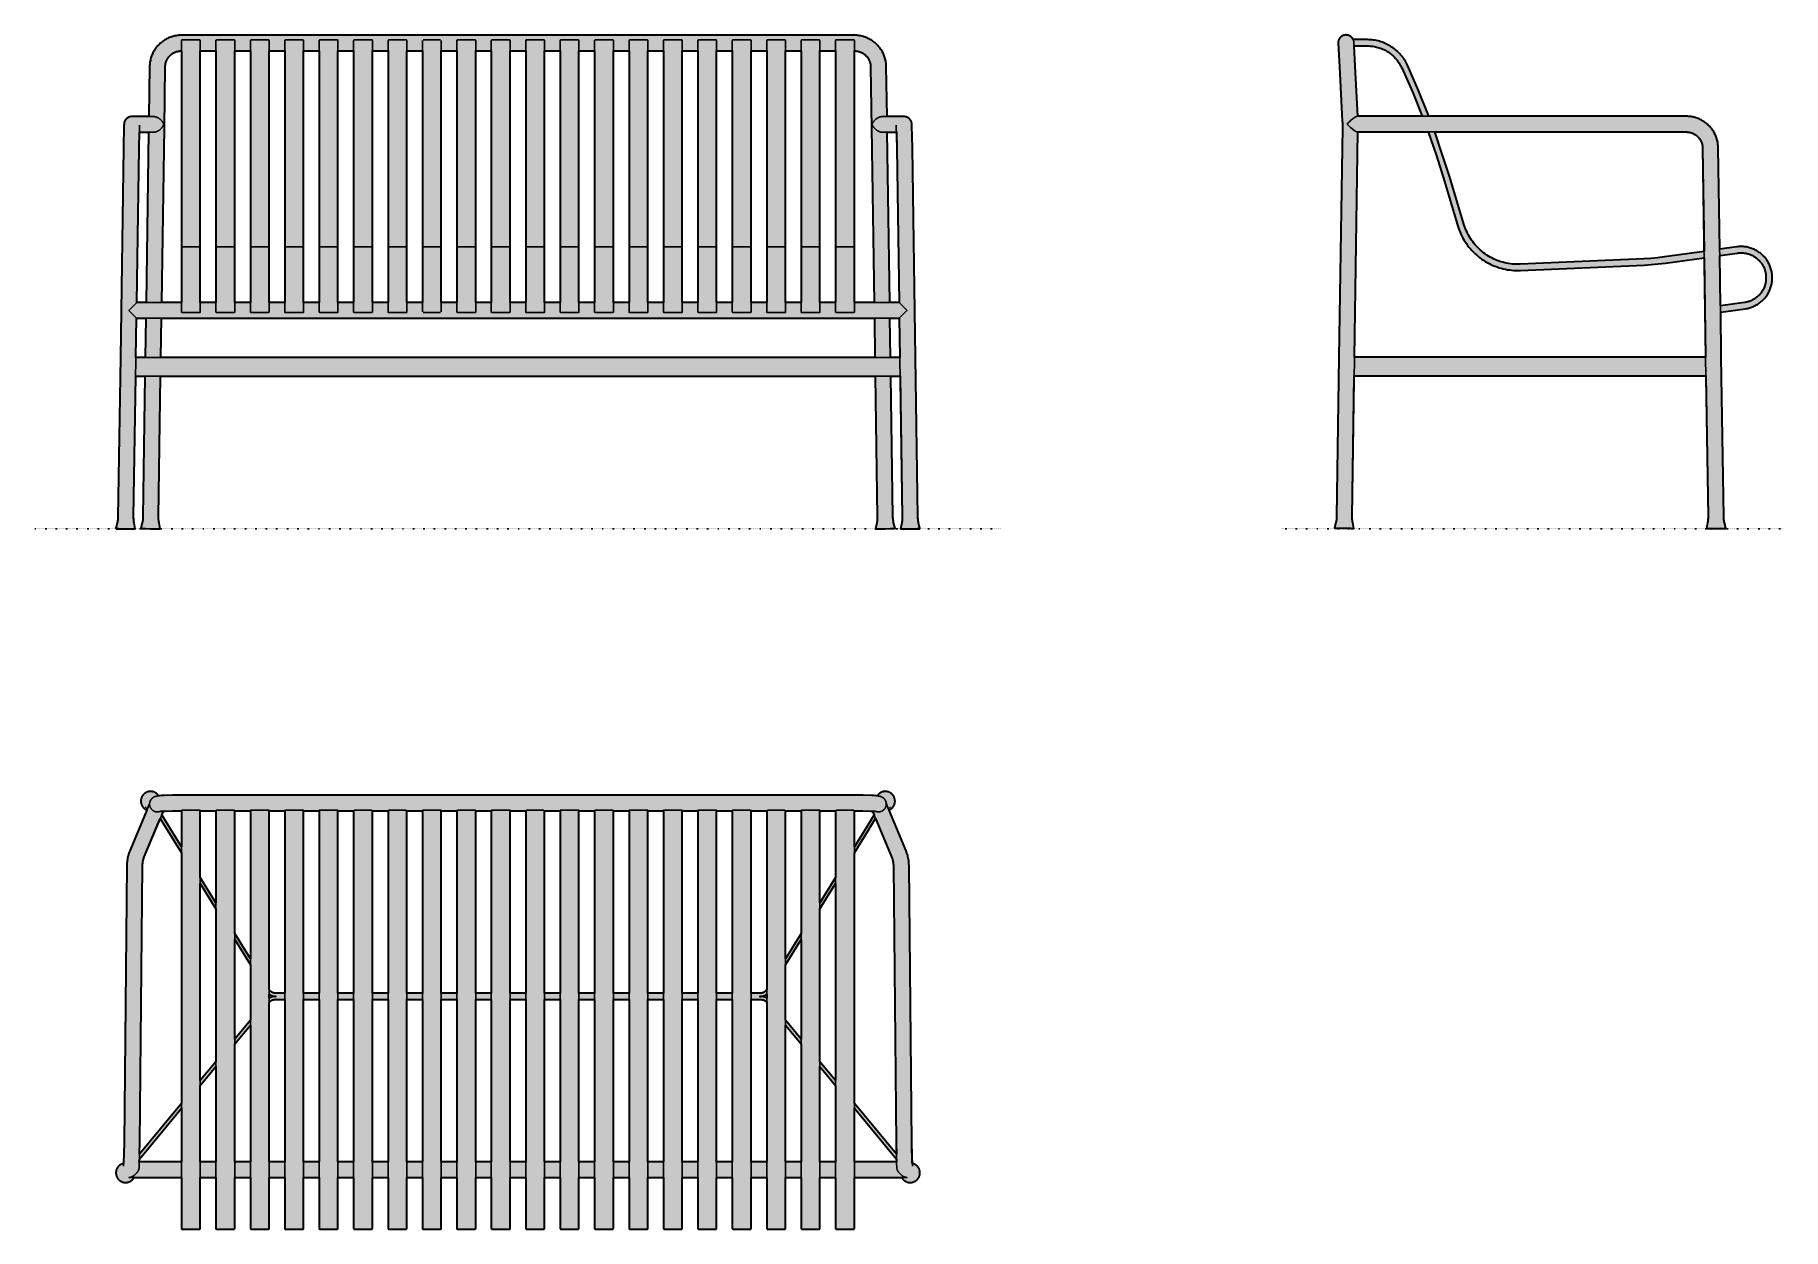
# Model space of a CAD drawing. Header units: millimetres. Extents: x 0 to 2793, y -1119 to 789.
import ezdxf

# ---------------------------------------------------------------- set-up
doc = ezdxf.new("R2010")
doc.units = ezdxf.units.MM
doc.linetypes.add('Dots', pattern=[1, 0, -1])
doc.layers.add('Blocks', color=7, linetype='Continuous')
doc.layers.add('Blocks$Fill', color=7, linetype='Continuous', true_color=0xffffff)
for name, color, linetype, lineweight, true_color in [('Blocks$Inner', 7, 'Continuous', 25, 0x007f00), ('Blocks$Outline', 7, 'Continuous', 35, 0xff3f3f), ('Groud', 7, 'Dots', 25, 0x243775)]:
    doc.layers.add(name, color=color, linetype=linetype, lineweight=lineweight, true_color=true_color)

# ---------------------------------------------------------------- blocks, each defined once
blk = doc.blocks.new('Palissade Dining Bench Side')
at = {"layer": 'Blocks$Fill'}
h = blk.add_hatch(color=256, dxfattribs=at)
h.paths.add_polyline_path([(85.3, 0.9), (85.3, 0.9), (85.3, 0.9), (85.3, 0.9), (85.3, 0.9), (85.3, 0.9), (85.3, 0.9), (85.4, 0.9), (85.4, 0.9), (85.4, 0.9), (85.4, 0.9), (85.4, 0.9), (85.4, 0.9), (85.5, 0.9), (85.6, 0.9), (85.9, 0.8), (86.4, 0.8), (89.9, 0.7), (111.8, 0.3), (115.2, 0.4), (115.7, 0.4), (116.1, 0.4), (116.2, 0.4), (116.2, 0.4), (116.3, 0.4), (116.3, 0.4), (116.3, 0.4), (116.3, 0.4), (116.3, 0.4), (116.3, 0.4), (116.3, 0.4), (116.3, 0.4), (116.3, 0.4), (116.3, 0.4), (116.3, 0.4), (116.3, 0.4), (114.5, 9.9), (114.2, 11.2), (114, 12.5), (113.8, 13.9), (113.7, 15.2), (113.6, 16.6), (113.6, 17.9), (113.6, 19.3), (116.9, 244.2), (678.7, 244.2), (682, 17.7), (682, 16.1), (681.8, 14.5), (681.7, 12.9), (681.5, 11.3), (681.2, 9.7), (679.3, 0.1), (694.8, 0.1), (710.3, 0.5), (707.8, 11.7), (707.6, 13.3), (707.3, 14.8), (707.2, 16.5), (707.1, 18.1), (707, 19.7), (702.2, 345.9), (743.3, 351.7), (745, 352), (746.6, 352.4), (748.3, 352.8), (750, 353.3), (751.6, 353.9), (753.2, 354.5), (754.8, 355.1), (756.4, 355.9), (757.9, 356.6), (759.4, 357.5), (760.9, 358.4), (762.4, 359.3), (763.8, 360.3), (765.2, 361.3), (766.5, 362.4), (767.8, 363.5), (769.1, 364.7), (770.3, 365.9), (771.5, 367.1), (772.7, 368.4), (773.7, 369.8), (774.8, 371.1), (775.8, 372.5), (776.8, 374), (777.7, 375.4), (778.5, 376.9), (779.3, 378.5), (780.1, 380), (780.8, 381.6), (781.4, 383.2), (782, 384.8), (782.5, 386.5), (783, 388.1), (783.4, 389.8), (783.7, 391.5), (784, 393.2), (784.3, 394.9), (784.4, 396.6), (784.6, 398.4), (784.6, 400.1), (784.6, 401.8), (784.6, 403.5), (784.4, 405.3), (784.3, 407), (784, 408.7), (783.7, 410.4), (783.4, 412.1), (783, 413.7), (782.5, 415.4), (782, 417), (781.4, 418.7), (780.7, 420.3), (780, 421.9), (779.3, 423.4), (778.5, 424.9), (777.6, 426.4), (776.7, 427.9), (775.8, 429.3), (774.8, 430.7), (773.7, 432.1), (772.6, 433.4), (771.5, 434.7), (770.3, 436), (769, 437.2), (767.8, 438.4), (766.4, 439.5), (765.1, 440.6), (763.7, 441.6), (762.3, 442.6), (760.8, 443.5), (759.3, 444.4), (757.8, 445.2), (756.3, 446), (754.7, 446.7), (753.1, 447.4), (751.5, 448), (749.9, 448.5), (748.2, 449), (746.6, 449.5), (744.9, 449.8), (743.2, 450.2), (741.5, 450.4), (739.8, 450.6), (738, 450.8), (736.3, 450.9), (734.6, 450.9), (732.9, 450.9), (731.1, 450.8), (729.4, 450.6), (727.7, 450.4), (700.7, 446.6), (698.3, 608.8), (698.3, 608.8), (698.2, 610.5), (698.1, 612.3), (697.9, 614.1), (697.7, 615.8), (697.4, 617.6), (697, 619.3), (696.6, 621), (696.1, 622.7), (695.6, 624.4), (695, 626.1), (694.3, 627.7), (693.6, 629.4), (692.8, 631), (692, 632.5), (691.1, 634.1), (690.2, 635.6), (689.2, 637.1), (688.2, 638.5), (687.1, 639.9), (686, 641.2), (684.8, 642.5), (683.6, 643.8), (682.3, 645), (681, 646.2), (679.7, 647.4), (678.3, 648.5), (676.9, 649.5), (675.5, 650.5), (674, 651.4), (672.5, 652.3), (670.9, 653.2), (669.4, 654), (667.8, 654.7), (666.2, 655.4), (664.5, 656), (662.8, 656.6), (661.2, 657.1), (659.5, 657.5), (657.8, 657.9), (656, 658.2), (654.3, 658.5), (652.6, 658.7), (650.8, 658.9), (649.1, 659), (647.3, 659), (236, 659), (201.7, 740.6), (200.7, 742.8), (199.6, 744.9), (198.4, 747), (197.1, 749.1), (195.8, 751.1), (194.4, 753.1), (192.9, 755), (191.4, 756.9), (189.8, 758.7), (188.1, 760.5), (186.4, 762.2), (184.6, 763.8), (182.8, 765.4), (180.9, 766.9), (178.9, 768.3), (176.9, 769.7), (174.9, 771), (172.8, 772.3), (170.7, 773.4), (168.5, 774.5), (166.3, 775.5), (164.1, 776.5), (161.8, 777.3), (159.5, 778.1), (157.2, 778.8), (154.9, 779.4), (152.5, 780), (150.1, 780.4), (147.7, 780.8), (145.3, 781.1), (142.9, 781.3), (140.5, 781.4), (138.1, 781.5), (115.1, 781.5), (114.8, 782.1), (114.6, 782.5), (114.4, 782.8), (114.1, 783.2), (113.9, 783.6), (113.6, 783.9), (113.4, 784.3), (113.1, 784.6), (112.8, 784.9), (112.5, 785.2), (112.2, 785.5), (111.9, 785.8), (111.6, 786.1), (111.2, 786.4), (110.9, 786.6), (110.6, 786.9), (110.2, 787.1), (109.8, 787.3), (109.4, 787.5), (109.1, 787.7), (108.7, 787.9), (108.3, 788.1), (107.9, 788.2), (107.5, 788.4), (107.1, 788.5), (106.6, 788.6), (106.2, 788.7), (105.8, 788.8), (105.4, 788.9), (105, 788.9), (104.5, 788.9), (104.1, 789), (103.7, 789), (103.3, 789), (102.9, 789), (102.5, 788.9), (102.1, 788.9), (101.7, 788.8), (101.3, 788.8), (100.9, 788.7), (100.5, 788.6), (100.1, 788.5), (99.7, 788.4), (99.3, 788.2), (98.9, 788.1), (98.5, 787.9), (98.1, 787.7), (97.7, 787.5), (97.3, 787.3), (96.9, 787.1), (96.6, 786.8), (96.2, 786.6), (95.9, 786.3), (95.5, 786), (95.2, 785.8), (94.9, 785.5), (94.6, 785.1), (94.3, 784.8), (94, 784.5), (93.7, 784.2), (93.5, 783.8), (93.2, 783.5), (93, 783.1), (92.8, 782.7), (92.6, 782.3), (92.4, 781.9), (92.2, 781.6), (92, 781.2), (91.8, 780.7), (91.7, 780.3), (91.6, 779.9), (91.5, 779.5), (91.4, 779.1), (91.3, 778.6), (91.2, 778.2), (91.2, 777.8), (91.1, 777.4), (91.1, 776.9), (91.1, 776.5), (91.1, 776.2), (91.1, 775.8), (97.8, 645.4), (97.8, 641.3), (88.6, 18.3), (88.5, 17), (88.4, 15.6), (88.2, 14.3), (88, 12.9), (87.8, 11.6), (87.5, 10.3)], flags=0)
h.paths.add_polyline_path([(700.8, 436.6), (730.5, 440.7), (731.8, 440.8), (733.2, 440.9), (734.6, 440.9), (736, 440.9), (737.4, 440.8), (738.7, 440.7), (740.1, 440.5), (741.5, 440.3), (742.8, 440.1), (744.2, 439.7), (745.5, 439.4), (746.8, 439), (748.1, 438.6), (749.4, 438.1), (750.7, 437.5), (752, 437), (753.2, 436.3), (754.4, 435.7), (755.6, 435), (756.8, 434.2), (757.9, 433.4), (759, 432.6), (760.1, 431.8), (761.1, 430.9), (762.1, 429.9), (763.1, 429), (764.1, 428), (765, 426.9), (765.9, 425.9), (766.7, 424.8), (767.5, 423.7), (768.3, 422.5), (769, 421.3), (769.7, 420.1), (770.4, 418.9), (771, 417.7), (771.5, 416.4), (772, 415.1), (772.5, 413.8), (772.9, 412.5), (773.3, 411.2), (773.6, 409.8), (773.9, 408.5), (774.1, 407.1), (774.3, 405.8), (774.5, 404.4), (774.6, 403), (774.6, 401.6), (774.6, 400.2), (774.6, 398.9), (774.5, 397.5), (774.3, 396.1), (774.2, 394.7), (773.9, 393.4), (773.6, 392), (773.3, 390.7), (772.9, 389.4), (772.5, 388.1), (772, 386.8), (771.5, 385.5), (771, 384.2), (770.4, 383), (769.7, 381.7), (769.1, 380.5), (768.3, 379.4), (767.6, 378.2), (766.8, 377.1), (765.9, 376), (765, 374.9), (764.1, 373.9), (763.2, 372.9), (762.2, 371.9), (761.2, 371), (760.1, 370.1), (759.1, 369.2), (757.9, 368.4), (756.8, 367.6), (755.6, 366.9), (754.5, 366.2), (753.2, 365.5), (752, 364.9), (750.8, 364.3), (749.5, 363.8), (748.2, 363.3), (746.9, 362.8), (745.6, 362.4), (744.2, 362.1), (742.9, 361.8), (741.5, 361.5), (740.2, 361.3), (702, 356)], flags=0)
h.paths.add_polyline_path([(116.4, 771.5), (140.2, 771.4), (142.2, 771.3), (144.3, 771.2), (146.4, 770.9), (148.4, 770.6), (150.5, 770.2), (152.5, 769.7), (154.5, 769.2), (156.5, 768.6), (158.4, 767.9), (160.4, 767.2), (162.3, 766.4), (164.2, 765.5), (166, 764.6), (167.8, 763.6), (169.6, 762.5), (171.4, 761.4), (173.1, 760.2), (174.8, 759), (176.4, 757.7), (177.9, 756.3), (179.5, 754.9), (181, 753.5), (182.4, 752), (183.8, 750.4), (185.1, 748.8), (186.3, 747.2), (187.5, 745.5), (188.7, 743.7), (189.8, 742), (190.8, 740.2), (191.8, 738.3), (192.7, 736.4), (209.6, 698), (225.3, 659), (122.3, 659)], flags=0)
h.paths.add_polyline_path([(675.7, 443.2), (601.5, 433), (590.5, 431.9), (579.4, 431.3), (378.9, 422.5), (375.8, 422.5), (372.6, 422.7), (369.5, 422.9), (366.4, 423.3), (363.3, 423.7), (360.2, 424.3), (357.2, 425), (354.2, 425.8), (351.2, 426.6), (348.2, 427.6), (345.3, 428.7), (342.4, 429.9), (339.5, 431.2), (336.7, 432.6), (334, 434.1), (331.3, 435.7), (328.6, 437.3), (326, 439.1), (323.5, 441), (321, 442.9), (318.7, 444.9), (316.3, 447), (314.1, 449.2), (311.9, 451.5), (309.9, 453.8), (307.9, 456.2), (306, 458.7), (304.1, 461.2), (302.4, 463.8), (300.7, 466.5), (299.2, 469.2), (297.7, 472), (296.4, 474.8), (295.1, 477.7), (293.9, 480.6), (292.9, 483.5), (291.9, 486.5), (257.5, 598.7), (245.3, 634), (648.2, 634), (649.1, 633.9), (650, 633.8), (650.9, 633.7), (651.7, 633.6), (652.6, 633.4), (653.5, 633.2), (654.4, 633), (655.2, 632.7), (656.1, 632.5), (656.9, 632.1), (657.7, 631.8), (658.5, 631.4), (659.3, 631), (660.1, 630.6), (660.9, 630.1), (661.7, 629.7), (662.4, 629.1), (663.1, 628.6), (663.8, 628.1), (664.5, 627.5), (665.2, 626.9), (665.8, 626.2), (666.4, 625.6), (667, 624.9), (667.6, 624.2), (668.1, 623.5), (668.7, 622.8), (669.2, 622.1), (669.6, 621.3), (670.1, 620.5), (670.5, 619.7), (670.9, 618.9), (671.3, 618.1), (671.6, 617.2), (671.9, 616.4), (672.2, 615.5), (672.4, 614.6), (672.6, 613.8), (672.8, 612.9), (673, 612), (673.1, 611.1), (673.2, 610.2), (673.3, 609.3), (673.3, 608.4)], flags=0)
h.paths.add_polyline_path([(234.7, 634), (259.2, 560.2), (283.4, 480.3), (284.6, 477), (285.9, 473.8), (287.3, 470.6), (288.8, 467.5), (290.4, 464.4), (292.1, 461.4), (294, 458.4), (295.9, 455.5), (297.9, 452.7), (300.1, 450), (302.3, 447.3), (304.6, 444.7), (307, 442.2), (309.5, 439.8), (312.1, 437.4), (314.7, 435.2), (317.4, 433), (320.2, 430.9), (323.1, 429), (326, 427.1), (329.1, 425.4), (332.1, 423.7), (335.2, 422.2), (338.4, 420.7), (341.6, 419.4), (344.9, 418.2), (348.2, 417.1), (351.5, 416.1), (354.9, 415.3), (358.3, 414.5), (361.7, 413.9), (365.1, 413.4), (368.6, 413), (372, 412.7), (375.5, 412.6), (379, 412.5), (382.5, 412.6), (591.2, 422), (602.6, 423), (613.9, 424.4), (675.9, 433.1), (678.2, 274.2), (117.4, 274.2), (122.7, 634)], flags=0)
at = {"layer": 'Blocks$Inner'}
blk.add_line((698.1, 608.8), (698.3, 608.8), dxfattribs=at)
for points in [[(116.3, 0.4), (116.3, 0.4), (116.3, 0.4), (116.3, 0.4), (116.3, 0.4), (116.3, 0.4), (116.3, 0.5), (116.3, 0.5), (116.3, 0.5), (116.3, 0.5), (116.3, 0.5), (116.3, 0.5), (116.3, 0.5), (116.2, 0.5), (116.2, 0.5), (116.1, 0.5), (115.7, 0.5), (115.2, 0.5), (111.8, 0.7), (89.9, 1), (86.4, 1), (85.9, 1), (85.6, 0.9), (85.5, 0.9), (85.4, 0.9), (85.4, 0.9), (85.4, 0.9), (85.4, 0.9), (85.4, 0.9), (85.4, 0.9), (85.3, 0.9), (85.3, 0.9), (85.3, 0.9), (85.3, 0.9), (85.3, 0.9), (85.3, 0.9), (85.3, 0.9), (85.3, 0.9), (87.5, 10.3), (87.8, 11.6), (88, 12.9), (88.2, 14.3), (88.4, 15.6), (88.5, 17), (88.6, 18.3), (88.6, 19.7), (92.4, 274.2), (97.8, 641.3), (97.8, 645.4), (97.8, 648.3), (97.6, 651.2), (93.1, 738), (91.1, 775.8), (91.1, 776.2), (91.1, 776.5), (91.1, 776.9), (91.1, 777.4), (91.2, 777.8), (91.2, 778.2), (91.3, 778.6), (91.4, 779.1), (91.5, 779.5), (91.6, 779.9), (91.7, 780.3), (91.8, 780.7), (92, 781.2), (92.2, 781.6), (92.4, 781.9), (92.6, 782.3), (92.8, 782.7), (93, 783.1), (93.2, 783.5), (93.5, 783.8), (93.7, 784.2), (94, 784.5), (94.3, 784.8), (94.6, 785.1), (94.9, 785.5), (95.2, 785.8), (95.5, 786), (95.9, 786.3), (96.2, 786.6), (96.6, 786.8), (96.9, 787.1), (97.3, 787.3), (97.7, 787.5), (98.1, 787.7), (98.5, 787.9), (98.9, 788.1), (99.3, 788.2), (99.7, 788.4), (100.1, 788.5), (100.5, 788.6), (100.9, 788.7), (101.3, 788.8), (101.7, 788.8), (102.1, 788.9), (102.5, 788.9), (102.9, 789), (103.3, 789), (103.7, 789), (104.1, 789), (104.5, 788.9), (105, 788.9), (105.4, 788.9), (105.8, 788.8), (106.2, 788.7), (106.6, 788.6), (107.1, 788.5), (107.5, 788.4), (107.9, 788.2), (108.3, 788.1), (108.7, 787.9), (109.1, 787.7), (109.4, 787.5), (109.8, 787.3), (110.2, 787.1), (110.6, 786.9), (110.9, 786.6), (111.2, 786.4), (111.6, 786.1), (111.9, 785.8), (112.2, 785.5), (112.5, 785.2), (112.8, 784.9), (113.1, 784.6), (113.4, 784.3), (113.6, 783.9), (113.9, 783.6), (114.1, 783.2), (114.4, 782.8), (114.6, 782.5), (114.8, 782.1), (115, 781.7), (115.1, 781.3), (115.3, 780.9), (115.4, 780.5), (115.6, 780.1), (115.7, 779.7), (115.8, 779.3), (115.9, 778.8), (115.9, 778.4), (116, 778), (116, 777.6), (116.1, 777.1), (118.1, 739.3), (122.3, 659)], [(236, 659), (219.5, 700.1), (201.7, 740.6), (200.7, 742.8), (199.6, 744.9), (198.4, 747), (197.1, 749.1), (195.8, 751.1), (194.4, 753.1), (192.9, 755), (191.4, 756.9), (189.8, 758.7), (188.1, 760.5), (186.4, 762.2), (184.6, 763.8), (182.8, 765.4), (180.9, 766.9), (178.9, 768.3), (176.9, 769.7), (174.9, 771), (172.8, 772.3), (170.7, 773.4), (168.5, 774.5), (166.3, 775.5), (164.1, 776.5), (161.8, 777.3), (159.5, 778.1), (157.2, 778.8), (154.9, 779.4), (152.5, 780), (150.1, 780.4), (147.7, 780.8), (145.3, 781.1), (142.9, 781.3), (140.5, 781.4), (138.1, 781.5), (115, 781.5)], [(225.3, 659), (209.6, 698), (192.7, 736.4), (191.8, 738.3), (190.8, 740.2), (189.8, 742), (188.7, 743.7), (187.5, 745.5), (186.3, 747.2), (185.1, 748.8), (183.8, 750.4), (182.4, 752), (181, 753.5), (179.5, 754.9), (177.9, 756.3), (176.4, 757.7), (174.8, 759), (173.1, 760.2), (171.4, 761.4), (169.6, 762.5), (167.8, 763.6), (166, 764.6), (164.2, 765.5), (162.3, 766.4), (160.4, 767.2), (158.4, 767.9), (156.5, 768.6), (154.5, 769.2), (152.5, 769.7), (150.5, 770.2), (148.4, 770.6), (146.4, 770.9), (144.3, 771.2), (142.2, 771.3), (140.2, 771.4), (138.1, 771.5), (116.4, 771.5)], [(647.3, 659), (203.8, 659), (185.1, 659), (121.3, 659), (121.3, 659), (121.2, 659), (121.2, 659), (121.2, 659), (121.1, 659), (121.1, 659), (121, 659), (120.9, 658.9), (120.8, 658.9), (120.7, 658.9), (120.6, 658.9), (120.5, 658.8), (120.3, 658.8), (120.2, 658.8), (120.1, 658.7), (120, 658.7), (119.9, 658.6), (119.6, 658.5), (119.3, 658.4), (119, 658.2), (118.8, 658.1), (118.5, 657.9), (118.2, 657.7), (117.8, 657.5), (117.2, 657.1), (116.5, 656.6), (115.8, 656.1), (115, 655.6), (114.3, 655), (113.4, 654.3), (112.6, 653.5), (111, 652.1), (109.1, 650.3), (107.3, 648.5), (105.5, 646.6), (105.6, 646.5), (108.2, 643.8), (110.9, 641.3), (112.7, 639.7), (114.4, 638.3), (115.2, 637.6), (116.1, 637), (116.8, 636.5), (117.6, 636), (118.2, 635.5), (118.6, 635.3), (118.9, 635.1), (119.2, 634.9), (119.5, 634.8), (119.8, 634.6), (120.1, 634.5), (120.3, 634.4), (120.5, 634.3), (120.6, 634.3), (120.7, 634.2), (120.8, 634.2), (121, 634.1), (121.1, 634.1), (121.2, 634.1), (121.3, 634.1), (121.4, 634), (121.5, 634), (121.6, 634), (121.6, 634), (121.7, 634), (121.7, 634), (121.8, 634), (121.8, 634), (121.8, 634), (185.1, 634), (203.8, 634), (647.3, 634), (648.2, 634), (649.1, 633.9), (650, 633.8), (650.9, 633.7), (651.7, 633.6), (652.6, 633.4), (653.5, 633.2), (654.4, 633), (655.2, 632.7), (656.1, 632.5), (656.9, 632.1), (657.7, 631.8), (658.5, 631.4), (659.3, 631), (660.1, 630.6), (660.9, 630.1), (661.7, 629.7), (662.4, 629.1), (663.1, 628.6), (663.8, 628.1), (664.5, 627.5), (665.2, 626.9), (665.8, 626.2), (666.4, 625.6), (667, 624.9), (667.6, 624.2), (668.1, 623.5), (668.7, 622.8), (669.2, 622.1), (669.6, 621.3), (670.1, 620.5), (670.5, 619.7), (670.9, 618.9), (671.3, 618.1), (671.6, 617.2), (671.9, 616.4), (672.2, 615.5), (672.4, 614.6), (672.6, 613.8), (672.8, 612.9), (673, 612), (673.1, 611.1), (673.2, 610.2), (673.3, 609.3), (673.3, 608.4), (678.2, 274.2), (682, 19.3), (682, 17.7), (682, 16.1), (681.8, 14.5), (681.7, 12.9), (681.5, 11.3), (681.2, 9.7), (679.3, 0.1)], [(710.3, 0.5), (708.2, 10.1), (707.8, 11.7), (707.6, 13.3), (707.3, 14.8), (707.2, 16.5), (707.1, 18.1), (707, 19.7), (703.2, 274.2), (702.1, 349.4), (698.3, 608.8), (698.3, 608.8), (698.2, 610.5), (698.1, 612.3), (697.9, 614.1), (697.7, 615.8), (697.4, 617.6), (697, 619.3), (696.6, 621), (696.1, 622.7), (695.6, 624.4), (695, 626.1), (694.3, 627.7), (693.6, 629.4), (692.8, 631), (692, 632.5), (691.1, 634.1), (690.2, 635.6), (689.2, 637.1), (688.2, 638.5), (687.1, 639.9), (686, 641.2), (684.8, 642.5), (683.6, 643.8), (682.3, 645), (681, 646.2), (679.7, 647.4), (678.3, 648.5), (676.9, 649.5), (675.5, 650.5), (674, 651.4), (672.5, 652.3), (670.9, 653.2), (669.4, 654), (667.8, 654.7), (666.2, 655.4), (664.5, 656), (662.8, 656.6), (661.2, 657.1), (659.5, 657.5), (657.8, 657.9), (656, 658.2), (654.3, 658.5), (652.6, 658.7), (650.8, 658.9), (649.1, 659), (647.3, 659), (647.3, 659)], [(85.3, 0.9), (85.3, 0.9), (85.3, 0.9), (85.3, 0.9), (85.3, 0.9), (85.3, 0.9), (85.3, 0.9), (85.4, 0.9), (85.4, 0.9), (85.4, 0.9), (85.4, 0.9), (85.4, 0.9), (85.4, 0.9), (85.5, 0.9), (85.6, 0.9), (85.9, 0.8), (86.4, 0.8), (89.9, 0.7), (111.8, 0.3), (115.2, 0.4), (115.7, 0.4), (116.1, 0.4), (116.2, 0.4), (116.2, 0.4), (116.3, 0.4), (116.3, 0.4), (116.3, 0.4), (116.3, 0.4), (116.3, 0.4), (116.3, 0.4), (116.3, 0.4), (116.3, 0.4), (116.3, 0.4), (116.3, 0.4), (116.3, 0.4), (116.3, 0.4), (114.5, 9.9), (114.2, 11.2), (114, 12.5), (113.8, 13.9), (113.7, 15.2), (113.6, 16.6), (113.6, 17.9), (113.6, 19.3), (117.4, 274.2), (122.7, 634)], [(675.9, 433.1), (613.9, 424.4), (602.6, 423), (591.2, 422), (579.8, 421.3), (382.5, 412.6), (379, 412.5), (375.5, 412.6), (372, 412.7), (368.6, 413), (365.1, 413.4), (361.7, 413.9), (358.3, 414.5), (354.9, 415.3), (351.5, 416.1), (348.2, 417.1), (344.9, 418.2), (341.6, 419.4), (338.4, 420.7), (335.2, 422.2), (332.1, 423.7), (329.1, 425.4), (326, 427.1), (323.1, 429), (320.2, 430.9), (317.4, 433), (314.7, 435.2), (312.1, 437.4), (309.5, 439.8), (307, 442.2), (304.6, 444.7), (302.3, 447.3), (300.1, 450), (297.9, 452.7), (295.9, 455.5), (294, 458.4), (292.1, 461.4), (290.4, 464.4), (288.8, 467.5), (287.3, 470.6), (285.9, 473.8), (284.6, 477), (283.4, 480.3), (282.4, 483.6), (259.2, 560.2), (247.5, 597.3), (234.7, 634)], [(675.7, 443.2), (612.5, 434.3), (601.5, 433), (590.5, 431.9), (579.4, 431.3), (382, 422.6), (378.9, 422.5), (375.8, 422.5), (372.6, 422.7), (369.5, 422.9), (366.4, 423.3), (363.3, 423.7), (360.2, 424.3), (357.2, 425), (354.2, 425.8), (351.2, 426.6), (348.2, 427.6), (345.3, 428.7), (342.4, 429.9), (339.5, 431.2), (336.7, 432.6), (334, 434.1), (331.3, 435.7), (328.6, 437.3), (326, 439.1), (323.5, 441), (321, 442.9), (318.7, 444.9), (316.3, 447), (314.1, 449.2), (311.9, 451.5), (309.9, 453.8), (307.9, 456.2), (306, 458.7), (304.1, 461.2), (302.4, 463.8), (300.7, 466.5), (299.2, 469.2), (297.7, 472), (296.4, 474.8), (295.1, 477.7), (293.9, 480.6), (292.9, 483.5), (291.9, 486.5), (268.8, 563.1), (257.5, 598.7), (245.3, 634)], [(702.2, 345.9), (741.6, 351.4), (743.3, 351.7), (745, 352), (746.6, 352.4), (748.3, 352.8), (750, 353.3), (751.6, 353.9), (753.2, 354.5), (754.8, 355.1), (756.4, 355.9), (757.9, 356.6), (759.4, 357.5), (760.9, 358.4), (762.4, 359.3), (763.8, 360.3), (765.2, 361.3), (766.5, 362.4), (767.8, 363.5), (769.1, 364.7), (770.3, 365.9), (771.5, 367.1), (772.7, 368.4), (773.7, 369.8), (774.8, 371.1), (775.8, 372.5), (776.8, 374), (777.7, 375.4), (778.5, 376.9), (779.3, 378.5), (780.1, 380), (780.8, 381.6), (781.4, 383.2), (782, 384.8), (782.5, 386.5), (783, 388.1), (783.4, 389.8), (783.7, 391.5), (784, 393.2), (784.3, 394.9), (784.4, 396.6), (784.6, 398.4), (784.6, 400.1), (784.6, 401.8), (784.6, 403.5), (784.4, 405.3), (784.3, 407), (784, 408.7), (783.7, 410.4), (783.4, 412.1), (783, 413.7), (782.5, 415.4), (782, 417), (781.4, 418.7), (780.7, 420.3), (780, 421.9), (779.3, 423.4), (778.5, 424.9), (777.6, 426.4), (776.7, 427.9), (775.8, 429.3), (774.8, 430.7), (773.7, 432.1), (772.6, 433.4), (771.5, 434.7), (770.3, 436), (769, 437.2), (767.8, 438.4), (766.4, 439.5), (765.1, 440.6), (763.7, 441.6), (762.3, 442.6), (760.8, 443.5), (759.3, 444.4), (757.8, 445.2), (756.3, 446), (754.7, 446.7), (753.1, 447.4), (751.5, 448), (749.9, 448.5), (748.2, 449), (746.6, 449.5), (744.9, 449.8), (743.2, 450.2), (741.5, 450.4), (739.8, 450.6), (738, 450.8), (736.3, 450.9), (734.6, 450.9), (732.9, 450.9), (731.1, 450.8), (729.4, 450.6), (727.7, 450.4), (700.7, 446.6)], [(702, 356), (740.2, 361.3), (741.5, 361.5), (742.9, 361.8), (744.2, 362.1), (745.6, 362.4), (746.9, 362.8), (748.2, 363.3), (749.5, 363.8), (750.8, 364.3), (752, 364.9), (753.2, 365.5), (754.5, 366.2), (755.6, 366.9), (756.8, 367.6), (757.9, 368.4), (759.1, 369.2), (760.1, 370.1), (761.2, 371), (762.2, 371.9), (763.2, 372.9), (764.1, 373.9), (765, 374.9), (765.9, 376), (766.8, 377.1), (767.6, 378.2), (768.3, 379.4), (769.1, 380.5), (769.7, 381.7), (770.4, 383), (771, 384.2), (771.5, 385.5), (772, 386.8), (772.5, 388.1), (772.9, 389.4), (773.3, 390.7), (773.6, 392), (773.9, 393.4), (774.2, 394.7), (774.3, 396.1), (774.5, 397.5), (774.6, 398.9), (774.6, 400.2), (774.6, 401.6), (774.6, 403), (774.5, 404.4), (774.3, 405.8), (774.1, 407.1), (773.9, 408.5), (773.6, 409.8), (773.3, 411.2), (772.9, 412.5), (772.5, 413.8), (772, 415.1), (771.5, 416.4), (771, 417.7), (770.4, 418.9), (769.7, 420.1), (769, 421.3), (768.3, 422.5), (767.5, 423.7), (766.7, 424.8), (765.9, 425.9), (765, 426.9), (764.1, 428), (763.1, 429), (762.1, 429.9), (761.1, 430.9), (760.1, 431.8), (759, 432.6), (757.9, 433.4), (756.8, 434.2), (755.6, 435), (754.4, 435.7), (753.2, 436.3), (752, 437), (750.7, 437.5), (749.4, 438.1), (748.1, 438.6), (746.8, 439), (745.5, 439.4), (744.2, 439.7), (742.8, 440.1), (741.5, 440.3), (740.1, 440.5), (738.7, 440.7), (737.4, 440.8), (736, 440.9), (734.6, 440.9), (733.2, 440.9), (731.8, 440.8), (730.5, 440.7), (729.1, 440.5), (700.8, 436.6)], [(117.4, 274.2), (404.6, 274.2), (412.9, 274.2), (419.2, 274.2), (678.2, 274.2)], [(116.9, 244.2), (404.6, 244.2), (412.9, 244.2), (419.2, 244.2), (678.7, 244.2)]]:
    blk.add_lwpolyline(points, dxfattribs=at)
blk.add_lwpolyline([(694.8, 0.1), (702.6, 0.2), (710.3, 0.5), (702.6, 0.6), (694.8, 0.5), (687.1, 0.4), (679.3, 0.1), (687.1, 0)], close=True, dxfattribs=at)
at = {"layer": 'Blocks$Outline'}
for points in [[(115.1, 781.5), (115, 781.7), (114.8, 782.1), (114.6, 782.5), (114.4, 782.8), (114.1, 783.2), (113.9, 783.6), (113.6, 783.9), (113.4, 784.3), (113.1, 784.6), (112.8, 784.9), (112.5, 785.2), (112.2, 785.5), (111.9, 785.8), (111.6, 786.1), (111.2, 786.4), (110.9, 786.6), (110.6, 786.9), (110.2, 787.1), (109.8, 787.3), (109.4, 787.5), (109.1, 787.7), (108.7, 787.9), (108.3, 788.1), (107.9, 788.2), (107.5, 788.4), (107.1, 788.5), (106.6, 788.6), (106.2, 788.7), (105.8, 788.8), (105.4, 788.9), (105, 788.9), (104.5, 788.9), (104.1, 789), (103.7, 789), (103.3, 789), (102.9, 789), (102.5, 788.9), (102.1, 788.9), (101.7, 788.8), (101.3, 788.8), (100.9, 788.7), (100.5, 788.6), (100.1, 788.5), (99.7, 788.4), (99.3, 788.2), (98.9, 788.1), (98.5, 787.9), (98.1, 787.7), (97.7, 787.5), (97.3, 787.3), (96.9, 787.1), (96.6, 786.8), (96.2, 786.6), (95.9, 786.3), (95.5, 786), (95.2, 785.8), (94.9, 785.5), (94.6, 785.1), (94.3, 784.8), (94, 784.5), (93.7, 784.2), (93.5, 783.8), (93.2, 783.5), (93, 783.1), (92.8, 782.7), (92.6, 782.3), (92.4, 781.9), (92.2, 781.6), (92, 781.2), (91.8, 780.7), (91.7, 780.3), (91.6, 779.9), (91.5, 779.5), (91.4, 779.1), (91.3, 778.6), (91.2, 778.2), (91.2, 777.8), (91.1, 777.4), (91.1, 776.9), (91.1, 776.5), (91.1, 776.2), (91.1, 775.8), (93.1, 738), (97.6, 651.2), (97.8, 648.3), (97.8, 645.4), (97.8, 641.3), (92.4, 274.2), (88.6, 19.7), (88.6, 18.3), (88.5, 17), (88.4, 15.6), (88.2, 14.3), (88, 12.9), (87.8, 11.6), (87.5, 10.3), (85.3, 0.9)], [(236, 659), (219.5, 700.1), (201.7, 740.6), (200.7, 742.8), (199.6, 744.9), (198.4, 747), (197.1, 749.1), (195.8, 751.1), (194.4, 753.1), (192.9, 755), (191.4, 756.9), (189.8, 758.7), (188.1, 760.5), (186.4, 762.2), (184.6, 763.8), (182.8, 765.4), (180.9, 766.9), (178.9, 768.3), (176.9, 769.7), (174.9, 771), (172.8, 772.3), (170.7, 773.4), (168.5, 774.5), (166.3, 775.5), (164.1, 776.5), (161.8, 777.3), (159.5, 778.1), (157.2, 778.8), (154.9, 779.4), (152.5, 780), (150.1, 780.4), (147.7, 780.8), (145.3, 781.1), (142.9, 781.3), (140.5, 781.4), (138.1, 781.5), (115.1, 781.5)], [(116.4, 771.5), (138.1, 771.5), (140.2, 771.4), (142.2, 771.3), (144.3, 771.2), (146.4, 770.9), (148.4, 770.6), (150.5, 770.2), (152.5, 769.7), (154.5, 769.2), (156.5, 768.6), (158.4, 767.9), (160.4, 767.2), (162.3, 766.4), (164.2, 765.5), (166, 764.6), (167.8, 763.6), (169.6, 762.5), (171.4, 761.4), (173.1, 760.2), (174.8, 759), (176.4, 757.7), (177.9, 756.3), (179.5, 754.9), (181, 753.5), (182.4, 752), (183.8, 750.4), (185.1, 748.8), (186.3, 747.2), (187.5, 745.5), (188.7, 743.7), (189.8, 742), (190.8, 740.2), (191.8, 738.3), (192.7, 736.4), (209.6, 698), (225.3, 659)], [(122.3, 659), (118.1, 739.3), (116.4, 771.5)], [(225.3, 659), (203.8, 659), (185.1, 659), (122.3, 659)], [(647.3, 659), (236, 659)], [(700.7, 446.6), (698.3, 608.8), (698.3, 608.8), (698.2, 610.5), (698.1, 612.3), (697.9, 614.1), (697.7, 615.8), (697.4, 617.6), (697, 619.3), (696.6, 621), (696.1, 622.7), (695.6, 624.4), (695, 626.1), (694.3, 627.7), (693.6, 629.4), (692.8, 631), (692, 632.5), (691.1, 634.1), (690.2, 635.6), (689.2, 637.1), (688.2, 638.5), (687.1, 639.9), (686, 641.2), (684.8, 642.5), (683.6, 643.8), (682.3, 645), (681, 646.2), (679.7, 647.4), (678.3, 648.5), (676.9, 649.5), (675.5, 650.5), (674, 651.4), (672.5, 652.3), (670.9, 653.2), (669.4, 654), (667.8, 654.7), (666.2, 655.4), (664.5, 656), (662.8, 656.6), (661.2, 657.1), (659.5, 657.5), (657.8, 657.9), (656, 658.2), (654.3, 658.5), (652.6, 658.7), (650.8, 658.9), (649.1, 659), (647.3, 659)], [(117.4, 274.2), (122.7, 634)], [(122.7, 634), (185.1, 634), (203.8, 634), (234.7, 634)], [(234.7, 634), (247.5, 597.3), (259.2, 560.2), (282.4, 483.6), (283.4, 480.3), (284.6, 477), (285.9, 473.8), (287.3, 470.6), (288.8, 467.5), (290.4, 464.4), (292.1, 461.4), (294, 458.4), (295.9, 455.5), (297.9, 452.7), (300.1, 450), (302.3, 447.3), (304.6, 444.7), (307, 442.2), (309.5, 439.8), (312.1, 437.4), (314.7, 435.2), (317.4, 433), (320.2, 430.9), (323.1, 429), (326, 427.1), (329.1, 425.4), (332.1, 423.7), (335.2, 422.2), (338.4, 420.7), (341.6, 419.4), (344.9, 418.2), (348.2, 417.1), (351.5, 416.1), (354.9, 415.3), (358.3, 414.5), (361.7, 413.9), (365.1, 413.4), (368.6, 413), (372, 412.7), (375.5, 412.6), (379, 412.5), (382.5, 412.6), (579.8, 421.3), (591.2, 422), (602.6, 423), (613.9, 424.4), (675.9, 433.1)], [(675.7, 443.2), (612.5, 434.3), (601.5, 433), (590.5, 431.9), (579.4, 431.3), (382, 422.6), (378.9, 422.5), (375.8, 422.5), (372.6, 422.7), (369.5, 422.9), (366.4, 423.3), (363.3, 423.7), (360.2, 424.3), (357.2, 425), (354.2, 425.8), (351.2, 426.6), (348.2, 427.6), (345.3, 428.7), (342.4, 429.9), (339.5, 431.2), (336.7, 432.6), (334, 434.1), (331.3, 435.7), (328.6, 437.3), (326, 439.1), (323.5, 441), (321, 442.9), (318.7, 444.9), (316.3, 447), (314.1, 449.2), (311.9, 451.5), (309.9, 453.8), (307.9, 456.2), (306, 458.7), (304.1, 461.2), (302.4, 463.8), (300.7, 466.5), (299.2, 469.2), (297.7, 472), (296.4, 474.8), (295.1, 477.7), (293.9, 480.6), (292.9, 483.5), (291.9, 486.5), (268.8, 563.1), (257.5, 598.7), (245.3, 634)], [(245.3, 634), (647.3, 634), (648.2, 634), (649.1, 633.9), (650, 633.8), (650.9, 633.7), (651.7, 633.6), (652.6, 633.4), (653.5, 633.2), (654.4, 633), (655.2, 632.7), (656.1, 632.5), (656.9, 632.1), (657.7, 631.8), (658.5, 631.4), (659.3, 631), (660.1, 630.6), (660.9, 630.1), (661.7, 629.7), (662.4, 629.1), (663.1, 628.6), (663.8, 628.1), (664.5, 627.5), (665.2, 626.9), (665.8, 626.2), (666.4, 625.6), (667, 624.9), (667.6, 624.2), (668.1, 623.5), (668.7, 622.8), (669.2, 622.1), (669.6, 621.3), (670.1, 620.5), (670.5, 619.7), (670.9, 618.9), (671.3, 618.1), (671.6, 617.2), (671.9, 616.4), (672.2, 615.5), (672.4, 614.6), (672.6, 613.8), (672.8, 612.9), (673, 612), (673.1, 611.1), (673.2, 610.2), (673.3, 609.3), (673.3, 608.4), (675.7, 443.2)], [(702.2, 345.9), (741.6, 351.4), (743.3, 351.7), (745, 352), (746.6, 352.4), (748.3, 352.8), (750, 353.3), (751.6, 353.9), (753.2, 354.5), (754.8, 355.1), (756.4, 355.9), (757.9, 356.6), (759.4, 357.5), (760.9, 358.4), (762.4, 359.3), (763.8, 360.3), (765.2, 361.3), (766.5, 362.4), (767.8, 363.5), (769.1, 364.7), (770.3, 365.9), (771.5, 367.1), (772.7, 368.4), (773.7, 369.8), (774.8, 371.1), (775.8, 372.5), (776.8, 374), (777.7, 375.4), (778.5, 376.9), (779.3, 378.5), (780.1, 380), (780.8, 381.6), (781.4, 383.2), (782, 384.8), (782.5, 386.5), (783, 388.1), (783.4, 389.8), (783.7, 391.5), (784, 393.2), (784.3, 394.9), (784.4, 396.6), (784.6, 398.4), (784.6, 400.1), (784.6, 401.8), (784.6, 403.5), (784.4, 405.3), (784.3, 407), (784, 408.7), (783.7, 410.4), (783.4, 412.1), (783, 413.7), (782.5, 415.4), (782, 417), (781.4, 418.7), (780.7, 420.3), (780, 421.9), (779.3, 423.4), (778.5, 424.9), (777.6, 426.4), (776.7, 427.9), (775.8, 429.3), (774.8, 430.7), (773.7, 432.1), (772.6, 433.4), (771.5, 434.7), (770.3, 436), (769, 437.2), (767.8, 438.4), (766.4, 439.5), (765.1, 440.6), (763.7, 441.6), (762.3, 442.6), (760.8, 443.5), (759.3, 444.4), (757.8, 445.2), (756.3, 446), (754.7, 446.7), (753.1, 447.4), (751.5, 448), (749.9, 448.5), (748.2, 449), (746.6, 449.5), (744.9, 449.8), (743.2, 450.2), (741.5, 450.4), (739.8, 450.6), (738, 450.8), (736.3, 450.9), (734.6, 450.9), (732.9, 450.9), (731.1, 450.8), (729.4, 450.6), (727.7, 450.4), (700.7, 446.6)], [(675.9, 433.1), (678.2, 274.2)], [(700.8, 436.6), (729.1, 440.5), (730.5, 440.7), (731.8, 440.8), (733.2, 440.9), (734.6, 440.9), (736, 440.9), (737.4, 440.8), (738.7, 440.7), (740.1, 440.5), (741.5, 440.3), (742.8, 440.1), (744.2, 439.7), (745.5, 439.4), (746.8, 439), (748.1, 438.6), (749.4, 438.1), (750.7, 437.5), (752, 437), (753.2, 436.3), (754.4, 435.7), (755.6, 435), (756.8, 434.2), (757.9, 433.4), (759, 432.6), (760.1, 431.8), (761.1, 430.9), (762.1, 429.9), (763.1, 429), (764.1, 428), (765, 426.9), (765.9, 425.9), (766.7, 424.8), (767.5, 423.7), (768.3, 422.5), (769, 421.3), (769.7, 420.1), (770.4, 418.9), (771, 417.7), (771.5, 416.4), (772, 415.1), (772.5, 413.8), (772.9, 412.5), (773.3, 411.2), (773.6, 409.8), (773.9, 408.5), (774.1, 407.1), (774.3, 405.8), (774.5, 404.4), (774.6, 403), (774.6, 401.6), (774.6, 400.2), (774.6, 398.9), (774.5, 397.5), (774.3, 396.1), (774.2, 394.7), (773.9, 393.4), (773.6, 392), (773.3, 390.7), (772.9, 389.4), (772.5, 388.1), (772, 386.8), (771.5, 385.5), (771, 384.2), (770.4, 383), (769.7, 381.7), (769.1, 380.5), (768.3, 379.4), (767.6, 378.2), (766.8, 377.1), (765.9, 376), (765, 374.9), (764.1, 373.9), (763.2, 372.9), (762.2, 371.9), (761.2, 371), (760.1, 370.1), (759.1, 369.2), (757.9, 368.4), (756.8, 367.6), (755.6, 366.9), (754.5, 366.2), (753.2, 365.5), (752, 364.9), (750.8, 364.3), (749.5, 363.8), (748.2, 363.3), (746.9, 362.8), (745.6, 362.4), (744.2, 362.1), (742.9, 361.8), (741.5, 361.5), (740.2, 361.3), (702, 356)], [(702, 356), (700.8, 436.6)], [(710.3, 0.5), (708.2, 10.1), (707.8, 11.7), (707.6, 13.3), (707.3, 14.8), (707.2, 16.5), (707.1, 18.1), (707, 19.7), (703.2, 274.2), (702.2, 345.9)], [(678.2, 274.2), (419.2, 274.2), (412.9, 274.2), (404.6, 274.2), (117.4, 274.2)], [(85.3, 0.9), (85.3, 0.9), (85.3, 0.9), (85.3, 0.9), (85.3, 0.9), (85.3, 0.9), (85.3, 0.9), (85.4, 0.9), (85.4, 0.9), (85.4, 0.9), (85.4, 0.9), (85.4, 0.9), (85.4, 0.9), (85.5, 0.9), (85.6, 0.9), (85.9, 0.8), (86.4, 0.8), (89.9, 0.7), (111.8, 0.3), (115.2, 0.4), (115.7, 0.4), (116.1, 0.4), (116.2, 0.4), (116.2, 0.4), (116.3, 0.4), (116.3, 0.4), (116.3, 0.4), (116.3, 0.4), (116.3, 0.4), (116.3, 0.4), (116.3, 0.4), (116.3, 0.4), (116.3, 0.4), (116.3, 0.4), (116.3, 0.4), (116.3, 0.4), (114.5, 9.9), (114.2, 11.2), (114, 12.5), (113.8, 13.9), (113.7, 15.2), (113.6, 16.6), (113.6, 17.9), (113.6, 19.3), (116.9, 244.2)], [(116.9, 244.2), (404.6, 244.2), (412.9, 244.2), (419.2, 244.2), (678.7, 244.2)], [(678.7, 244.2), (682, 19.3), (682, 17.7), (682, 16.1), (681.8, 14.5), (681.7, 12.9), (681.5, 11.3), (681.2, 9.7), (679.3, 0.1)], [(679.3, 0.1), (687.1, 0), (694.8, 0.1)], [(694.8, 0.1), (702.6, 0.2), (710.3, 0.5)]]:
    blk.add_lwpolyline(points, dxfattribs=at)
blk = doc.blocks.new('Palissade Dining Bench Top')
at = {"layer": 'Blocks$Fill'}
h = blk.add_hatch(color=256, dxfattribs=at)
h.paths.add_polyline_path([(751, -704.5), (751.3, -705.4), (751.4, -705.9), (751.6, -706.4), (751.8, -706.9), (752, -707.4), (752.2, -707.9), (752.4, -708.4), (752.7, -708.8), (752.9, -709.3), (753.2, -709.8), (753.5, -710.2), (753.8, -710.6), (754.2, -711), (754.5, -711.4), (754.9, -711.8), (755.2, -712.2), (755.6, -712.6), (756, -712.9), (756.4, -713.3), (756.8, -713.6), (757.2, -713.9), (757.7, -714.2), (758.1, -714.5), (758.6, -714.8), (759.1, -715), (759.5, -715.3), (760, -715.5), (760.5, -715.7), (761, -715.9), (761.5, -716), (762, -716.2), (762.5, -716.3), (763, -716.4), (763.6, -716.5), (764.1, -716.6), (764.6, -716.7), (765.1, -716.7), (765.7, -716.8), (766.2, -716.8), (766.7, -716.8), (767.3, -716.7), (767.8, -716.7), (768.4, -716.6), (768.9, -716.5), (769.4, -716.4), (769.9, -716.3), (770.5, -716.2), (771, -716), (771.5, -715.8), (772, -715.6), (772.5, -715.4), (773, -715.2), (773.5, -715), (773.9, -714.7), (774.4, -714.4), (774.9, -714.1), (775.3, -713.8), (775.7, -713.5), (776.2, -713.2), (776.6, -712.8), (777, -712.4), (777.3, -712), (777.7, -711.7), (778.1, -711.2), (778.4, -710.8), (778.7, -710.4), (779, -710), (779.3, -709.5), (779.6, -709), (779.9, -708.6), (780.1, -708.1), (780.3, -707.6), (780.6, -707.1), (780.8, -706.6), (780.9, -706.1), (781.1, -705.6), (781.2, -705), (781.4, -704.5), (781.5, -704), (781.5, -703.5), (781.6, -702.9), (781.7, -702.4), (781.7, -701.8), (781.7, -701.3), (781.7, -700.8), (781.7, -700.2), (781.6, -699.7), (781.6, -699.1), (781.5, -698.6), (781.4, -698.1), (781.2, -697.6), (781.1, -697), (781, -696.5), (780.8, -696), (780.6, -695.5), (780.4, -695), (780.1, -694.5), (779.9, -694), (779.6, -693.6), (779.4, -693.1), (779.1, -692.6), (778.8, -692.2), (778.4, -691.8), (778.1, -691.3), (777.7, -690.9), (777.4, -690.5), (777, -690.2), (776.6, -689.8), (776.2, -689.4), (775.8, -689.1), (775.4, -688.8), (774.9, -688.4), (774.5, -688.2), (774, -687.9), (773.5, -687.6), (773.5, -612), (855.1, -612), (855.1, -612), (855.1, -612), (855.2, -611.9), (855.2, -611.9), (855.2, -611.9), (855.3, -611.9), (855.3, -611.9), (855.3, -611.9), (855.4, -611.9), (855.4, -611.9), (855.4, -611.9), (855.5, -611.9), (855.5, -611.8), (855.5, -611.8), (855.6, -611.8), (855.6, -611.8), (855.6, -611.8), (855.6, -611.7), (855.7, -611.7), (855.7, -611.7), (855.7, -611.7), (855.7, -611.6), (855.8, -611.6), (855.8, -611.6), (855.8, -611.6), (855.8, -611.5), (855.9, -611.5), (855.9, -611.5), (855.9, -611.4), (855.9, -611.4), (855.9, -611.4), (855.9, -611.3), (856, -611.3), (856, -611.3), (856, -611.2), (856, -611.2), (856, -611.2), (856, -611.1), (856, -611.1), (856, -611.1), (856, -611), (856, -611), (856, -611), (856, -583), (856, -582.9), (856, -582.9), (856, -582.9), (856, -582.8), (856, -582.8), (856, -582.7), (856, -582.7), (856, -582.7), (856, -582.6), (856, -582.6), (855.9, -582.6), (855.9, -582.5), (855.9, -582.5), (855.9, -582.5), (855.9, -582.5), (855.9, -582.4), (855.8, -582.4), (855.8, -582.4), (855.8, -582.3), (855.8, -582.3), (855.7, -582.3), (855.7, -582.3), (855.7, -582.2), (855.7, -582.2), (855.6, -582.2), (855.6, -582.2), (855.6, -582.1), (855.6, -582.1), (855.5, -582.1), (855.5, -582.1), (855.5, -582.1), (855.4, -582.1), (855.4, -582), (855.4, -582), (855.3, -582), (855.3, -582), (855.3, -582), (855.2, -582), (855.2, -582), (855.2, -582), (855.1, -582), (855.1, -582), (855.1, -582), (855, -582), (773.5, -582), (773.5, -557), (855.1, -557), (855.1, -557), (855.1, -557), (855.2, -556.9), (855.2, -556.9), (855.2, -556.9), (855.3, -556.9), (855.3, -556.9), (855.3, -556.9), (855.4, -556.9), (855.4, -556.9), (855.4, -556.9), (855.5, -556.9), (855.5, -556.8), (855.5, -556.8), (855.6, -556.8), (855.6, -556.8), (855.6, -556.8), (855.6, -556.7), (855.7, -556.7), (855.7, -556.7), (855.7, -556.7), (855.7, -556.6), (855.8, -556.6), (855.8, -556.6), (855.8, -556.6), (855.8, -556.5), (855.9, -556.5), (855.9, -556.5), (855.9, -556.4), (855.9, -556.4), (855.9, -556.4), (855.9, -556.3), (856, -556.3), (856, -556.3), (856, -556.2), (856, -556.2), (856, -556.2), (856, -556.1), (856, -556.1), (856, -556.1), (856, -556), (856, -556), (856, -556), (856, -528), (856, -527.9), (856, -527.9), (856, -527.9), (856, -527.8), (856, -527.8), (856, -527.7), (856, -527.7), (856, -527.7), (856, -527.6), (856, -527.6), (855.9, -527.6), (855.9, -527.5), (855.9, -527.5), (855.9, -527.5), (855.9, -527.5), (855.9, -527.4), (855.8, -527.4), (855.8, -527.4), (855.8, -527.3), (855.8, -527.3), (855.7, -527.3), (855.7, -527.3), (855.7, -527.2), (855.7, -527.2), (855.6, -527.2), (855.6, -527.2), (855.6, -527.1), (855.6, -527.1), (855.5, -527.1), (855.5, -527.1), (855.5, -527.1), (855.4, -527.1), (855.4, -527), (855.4, -527), (855.3, -527), (855.3, -527), (855.3, -527), (855.2, -527), (855.2, -527), (855.2, -527), (855.1, -527), (855.1, -527), (855.1, -527), (855, -527), (773.5, -527), (773.5, -502), (855.1, -502), (855.1, -502), (855.1, -502), (855.2, -501.9), (855.2, -501.9), (855.2, -501.9), (855.3, -501.9), (855.3, -501.9), (855.3, -501.9), (855.4, -501.9), (855.4, -501.9), (855.4, -501.9), (855.5, -501.9), (855.5, -501.8), (855.5, -501.8), (855.6, -501.8), (855.6, -501.8), (855.6, -501.8), (855.6, -501.7), (855.7, -501.7), (855.7, -501.7), (855.7, -501.7), (855.7, -501.6), (855.8, -501.6), (855.8, -501.6), (855.8, -501.6), (855.8, -501.5), (855.9, -501.5), (855.9, -501.5), (855.9, -501.4), (855.9, -501.4), (855.9, -501.4), (855.9, -501.3), (856, -501.3), (856, -501.3), (856, -501.2), (856, -501.2), (856, -501.2), (856, -501.1), (856, -501.1), (856, -501.1), (856, -501), (856, -501), (856, -501), (856, -473), (856, -472.9), (856, -472.9), (856, -472.9), (856, -472.8), (856, -472.8), (856, -472.7), (856, -472.7), (856, -472.7), (856, -472.6), (856, -472.6), (855.9, -472.6), (855.9, -472.5), (855.9, -472.5), (855.9, -472.5), (855.9, -472.5), (855.9, -472.4), (855.8, -472.4), (855.8, -472.4), (855.8, -472.3), (855.8, -472.3), (855.7, -472.3), (855.7, -472.3), (855.7, -472.2), (855.7, -472.2), (855.6, -472.2), (855.6, -472.2), (855.6, -472.1), (855.6, -472.1), (855.5, -472.1), (855.5, -472.1), (855.5, -472.1), (855.4, -472.1), (855.4, -472), (855.4, -472), (855.3, -472), (855.3, -472), (855.3, -472), (855.2, -472), (855.2, -472), (855.2, -472), (855.1, -472), (855.1, -472), (855.1, -472), (855, -472), (773.5, -472), (773.5, -447), (855.1, -447), (855.1, -447), (855.1, -447), (855.2, -446.9), (855.2, -446.9), (855.2, -446.9), (855.3, -446.9), (855.3, -446.9), (855.3, -446.9), (855.4, -446.9), (855.4, -446.9), (855.4, -446.9), (855.5, -446.9), (855.5, -446.8), (855.5, -446.8), (855.6, -446.8), (855.6, -446.8), (855.6, -446.8), (855.6, -446.7), (855.7, -446.7), (855.7, -446.7), (855.7, -446.7), (855.7, -446.6), (855.8, -446.6), (855.8, -446.6), (855.8, -446.6), (855.8, -446.5), (855.9, -446.5), (855.9, -446.5), (855.9, -446.4), (855.9, -446.4), (855.9, -446.4), (855.9, -446.3), (856, -446.3), (856, -446.3), (856, -446.2), (856, -446.2), (856, -446.2), (856, -446.1), (856, -446.1), (856, -446.1), (856, -446), (856, -446), (856, -446), (856, -418), (856, -417.9), (856, -417.9), (856, -417.9), (856, -417.8), (856, -417.8), (856, -417.7), (856, -417.7), (856, -417.7), (856, -417.6), (856, -417.6), (855.9, -417.6), (855.9, -417.5), (855.9, -417.5), (855.9, -417.5), (855.9, -417.5), (855.9, -417.4), (855.8, -417.4), (855.8, -417.4), (855.8, -417.3), (855.8, -417.3), (855.7, -417.3), (855.7, -417.3), (855.7, -417.2), (855.7, -417.2), (855.6, -417.2), (855.6, -417.2), (855.6, -417.1), (855.6, -417.1), (855.5, -417.1), (855.5, -417.1), (855.5, -417.1), (855.4, -417.1), (855.4, -417), (855.4, -417), (855.3, -417), (855.3, -417), (855.3, -417), (855.2, -417), (855.2, -417), (855.2, -417), (855.1, -417), (855.1, -417), (855.1, -417), (855, -417), (773.5, -417), (773.5, -392), (855.1, -392), (855.1, -392), (855.1, -392), (855.2, -391.9), (855.2, -391.9), (855.2, -391.9), (855.3, -391.9), (855.3, -391.9), (855.3, -391.9), (855.4, -391.9), (855.4, -391.9), (855.4, -391.9), (855.5, -391.9), (855.5, -391.8), (855.5, -391.8), (855.6, -391.8), (855.6, -391.8), (855.6, -391.8), (855.6, -391.7), (855.7, -391.7), (855.7, -391.7), (855.7, -391.7), (855.7, -391.6), (855.8, -391.6), (855.8, -391.6), (855.8, -391.6), (855.8, -391.5), (855.9, -391.5), (855.9, -391.5), (855.9, -391.4), (855.9, -391.4), (855.9, -391.4), (855.9, -391.3), (856, -391.3), (856, -391.3), (856, -391.2), (856, -391.2), (856, -391.2), (856, -391.1), (856, -391.1), (856, -391.1), (856, -391), (856, -391), (856, -391), (856, -363), (856, -362.9), (856, -362.9), (856, -362.9), (856, -362.8), (856, -362.8), (856, -362.7), (856, -362.7), (856, -362.7), (856, -362.6), (856, -362.6), (855.9, -362.6), (855.9, -362.5), (855.9, -362.5), (855.9, -362.5), (855.9, -362.5), (855.9, -362.4), (855.8, -362.4), (855.8, -362.4), (855.8, -362.3), (855.8, -362.3), (855.7, -362.3), (855.7, -362.3), (855.7, -362.2), (855.7, -362.2), (855.6, -362.2), (855.6, -362.2), (855.6, -362.1), (855.6, -362.1), (855.5, -362.1), (855.5, -362.1), (855.5, -362.1), (855.4, -362.1), (855.4, -362), (855.4, -362), (855.3, -362), (855.3, -362), (855.3, -362), (855.2, -362), (855.2, -362), (855.2, -362), (855.1, -362), (855.1, -362), (855.1, -362), (855, -362), (773.5, -362), (773.5, -337), (849.5, -337), (855, -337), (855, -337), (855.1, -337), (855.1, -337), (855.1, -337), (855.2, -336.9), (855.2, -336.9), (855.2, -336.9), (855.3, -336.9), (855.3, -336.9), (855.3, -336.9), (855.4, -336.9), (855.4, -336.9), (855.4, -336.9), (855.5, -336.9), (855.5, -336.8), (855.5, -336.8), (855.6, -336.8), (855.6, -336.8), (855.6, -336.8), (855.6, -336.7), (855.7, -336.7), (855.7, -336.7), (855.7, -336.7), (855.7, -336.6), (855.8, -336.6), (855.8, -336.6), (855.8, -336.6), (855.8, -336.5), (855.9, -336.5), (855.9, -336.5), (855.9, -336.4), (855.9, -336.4), (855.9, -336.4), (855.9, -336.3), (856, -336.3), (856, -336.3), (856, -336.2), (856, -336.2), (856, -336.2), (856, -336.1), (856, -336.1), (856, -336.1), (856, -336), (856, -336), (856, -336), (856, -308), (856, -307.9), (856, -307.9), (856, -307.9), (856, -307.8), (856, -307.8), (856, -307.7), (856, -307.7), (856, -307.7), (856, -307.6), (856, -307.6), (855.9, -307.6), (855.9, -307.5), (855.9, -307.5), (855.9, -307.5), (855.9, -307.5), (855.9, -307.4), (855.8, -307.4), (855.8, -307.4), (855.8, -307.3), (855.8, -307.3), (855.7, -307.3), (855.7, -307.3), (855.7, -307.2), (855.7, -307.2), (855.6, -307.2), (855.6, -307.2), (855.6, -307.1), (855.6, -307.1), (855.5, -307.1), (855.5, -307.1), (855.5, -307.1), (855.4, -307.1), (855.4, -307), (855.4, -307), (855.3, -307), (855.3, -307), (855.3, -307), (855.2, -307), (855.2, -307), (855.2, -307), (855.1, -307), (855.1, -307), (855.1, -307), (855, -307), (855, -307), (849.5, -307), (773.5, -307), (773.5, -282), (849.5, -282), (855, -282), (855, -282), (855.1, -282), (855.1, -282), (855.1, -282), (855.2, -281.9), (855.2, -281.9), (855.2, -281.9), (855.3, -281.9), (855.3, -281.9), (855.3, -281.9), (855.4, -281.9), (855.4, -281.9), (855.4, -281.9), (855.5, -281.9), (855.5, -281.8), (855.5, -281.8), (855.6, -281.8), (855.6, -281.8), (855.6, -281.8), (855.6, -281.7), (855.7, -281.7), (855.7, -281.7), (855.7, -281.7), (855.7, -281.6), (855.8, -281.6), (855.8, -281.6), (855.8, -281.6), (855.8, -281.5), (855.9, -281.5), (855.9, -281.5), (855.9, -281.4), (855.9, -281.4), (855.9, -281.4), (855.9, -281.3), (856, -281.3), (856, -281.3), (856, -281.2), (856, -281.2), (856, -281.2), (856, -281.1), (856, -281.1), (856, -281.1), (856, -281), (856, -281), (856, -281), (856, -253), (856, -252.9), (856, -252.9), (856, -252.9), (856, -252.8), (856, -252.8), (856, -252.7), (856, -252.7), (856, -252.7), (856, -252.6), (856, -252.6), (855.9, -252.6), (855.9, -252.5), (855.9, -252.5), (855.9, -252.5), (855.9, -252.5), (855.9, -252.4), (855.8, -252.4), (855.8, -252.4), (855.8, -252.3), (855.8, -252.3), (855.7, -252.3), (855.7, -252.3), (855.7, -252.2), (855.7, -252.2), (855.6, -252.2), (855.6, -252.2), (855.6, -252.1), (855.6, -252.1), (855.5, -252.1), (855.5, -252.1), (855.5, -252.1), (855.4, -252.1), (855.4, -252), (855.4, -252), (855.3, -252), (855.3, -252), (855.3, -252), (855.2, -252), (855.2, -252), (855.2, -252), (855.1, -252), (855.1, -252), (855.1, -252), (855, -252), (855, -252), (849.5, -252), (773.5, -252), (773.5, -227), (855.1, -227), (855.1, -227), (855.1, -227), (855.2, -226.9), (855.2, -226.9), (855.2, -226.9), (855.3, -226.9), (855.3, -226.9), (855.3, -226.9), (855.4, -226.9), (855.4, -226.9), (855.4, -226.9), (855.5, -226.9), (855.5, -226.8), (855.5, -226.8), (855.6, -226.8), (855.6, -226.8), (855.6, -226.8), (855.6, -226.7), (855.7, -226.7), (855.7, -226.7), (855.7, -226.7), (855.7, -226.6), (855.8, -226.6), (855.8, -226.6), (855.8, -226.6), (855.8, -226.5), (855.9, -226.5), (855.9, -226.5), (855.9, -226.4), (855.9, -226.4), (855.9, -226.4), (855.9, -226.3), (856, -226.3), (856, -226.3), (856, -226.2), (856, -226.2), (856, -226.2), (856, -226.1), (856, -226.1), (856, -226.1), (856, -226), (856, -226), (856, -226), (856, -198), (856, -197.9), (856, -197.9), (856, -197.9), (856, -197.8), (856, -197.8), (856, -197.7), (856, -197.7), (856, -197.7), (856, -197.6), (856, -197.6), (855.9, -197.6), (855.9, -197.5), (855.9, -197.5), (855.9, -197.5), (855.9, -197.5), (855.9, -197.4), (855.8, -197.4), (855.8, -197.4), (855.8, -197.3), (855.8, -197.3), (855.7, -197.3), (855.7, -197.3), (855.7, -197.2), (855.7, -197.2), (855.6, -197.2), (855.6, -197.2), (855.6, -197.1), (855.6, -197.1), (855.5, -197.1), (855.5, -197.1), (855.5, -197.1), (855.4, -197.1), (855.4, -197), (855.4, -197), (855.3, -197), (855.3, -197), (855.3, -197), (855.2, -197), (855.2, -197), (855.2, -197), (855.1, -197), (855.1, -197), (855.1, -197), (855, -197), (773.5, -197), (773.5, -172), (855.1, -172), (855.1, -172), (855.1, -172), (855.2, -171.9), (855.2, -171.9), (855.2, -171.9), (855.3, -171.9), (855.3, -171.9), (855.3, -171.9), (855.4, -171.9), (855.4, -171.9), (855.4, -171.9), (855.5, -171.9), (855.5, -171.8), (855.5, -171.8), (855.6, -171.8), (855.6, -171.8), (855.6, -171.8), (855.6, -171.7), (855.7, -171.7), (855.7, -171.7), (855.7, -171.7), (855.7, -171.6), (855.8, -171.6), (855.8, -171.6), (855.8, -171.6), (855.8, -171.5), (855.9, -171.5), (855.9, -171.5), (855.9, -171.4), (855.9, -171.4), (855.9, -171.4), (855.9, -171.3), (856, -171.3), (856, -171.3), (856, -171.2), (856, -171.2), (856, -171.2), (856, -171.1), (856, -171.1), (856, -171.1), (856, -171), (856, -171), (856, -171), (856, -143), (856, -142.9), (856, -142.9), (856, -142.9), (856, -142.8), (856, -142.8), (856, -142.7), (856, -142.7), (856, -142.7), (856, -142.6), (856, -142.6), (855.9, -142.6), (855.9, -142.5), (855.9, -142.5), (855.9, -142.5), (855.9, -142.5), (855.9, -142.4), (855.8, -142.4), (855.8, -142.4), (855.8, -142.3), (855.8, -142.3), (855.7, -142.3), (855.7, -142.3), (855.7, -142.2), (855.7, -142.2), (855.6, -142.2), (855.6, -142.2), (855.6, -142.1), (855.6, -142.1), (855.5, -142.1), (855.5, -142.1), (855.5, -142.1), (855.4, -142.1), (855.4, -142), (855.4, -142), (855.3, -142), (855.3, -142), (855.3, -142), (855.2, -142), (855.2, -142), (855.2, -142), (855.1, -142), (855.1, -142), (855.1, -142), (855, -142), (773.5, -142), (773.5, -117), (855.1, -117), (855.1, -117), (855.1, -117), (855.2, -116.9), (855.2, -116.9), (855.2, -116.9), (855.3, -116.9), (855.3, -116.9), (855.3, -116.9), (855.4, -116.9), (855.4, -116.9), (855.4, -116.9), (855.5, -116.9), (855.5, -116.8), (855.5, -116.8), (855.6, -116.8), (855.6, -116.8), (855.6, -116.8), (855.6, -116.7), (855.7, -116.7), (855.7, -116.7), (855.7, -116.7), (855.7, -116.6), (855.8, -116.6), (855.8, -116.6), (855.8, -116.6), (855.8, -116.5), (855.9, -116.5), (855.9, -116.5), (855.9, -116.4), (855.9, -116.4), (855.9, -116.4), (855.9, -116.3), (856, -116.3), (856, -116.3), (856, -116.2), (856, -116.2), (856, -116.2), (856, -116.1), (856, -116.1), (856, -116.1), (856, -116), (856, -116), (856, -116), (856, -88), (856, -87.9), (856, -87.9), (856, -87.9), (856, -87.8), (856, -87.8), (856, -87.7), (856, -87.7), (856, -87.7), (856, -87.6), (856, -87.6), (855.9, -87.6), (855.9, -87.5), (855.9, -87.5), (855.9, -87.5), (855.9, -87.5), (855.9, -87.4), (855.8, -87.4), (855.8, -87.4), (855.8, -87.3), (855.8, -87.3), (855.7, -87.3), (855.7, -87.3), (855.7, -87.2), (855.7, -87.2), (855.6, -87.2), (855.6, -87.2), (855.6, -87.1), (855.6, -87.1), (855.5, -87.1), (855.5, -87.1), (855.5, -87.1), (855.4, -87.1), (855.4, -87), (855.4, -87), (855.3, -87), (855.3, -87), (855.3, -87), (855.2, -87), (855.2, -87), (855.2, -87), (855.1, -87), (855.1, -87), (855.1, -87), (855, -87), (773.5, -87), (773.5, -62), (849.5, -62), (855, -62), (855, -62), (855.1, -62), (855.1, -62), (855.1, -62), (855.2, -61.9), (855.2, -61.9), (855.2, -61.9), (855.3, -61.9), (855.3, -61.9), (855.3, -61.9), (855.4, -61.9), (855.4, -61.9), (855.4, -61.9), (855.5, -61.9), (855.5, -61.8), (855.5, -61.8), (855.6, -61.8), (855.6, -61.8), (855.6, -61.8), (855.6, -61.7), (855.7, -61.7), (855.7, -61.7), (855.7, -61.7), (855.7, -61.6), (855.8, -61.6), (855.8, -61.6), (855.8, -61.6), (855.8, -61.5), (855.9, -61.5), (855.9, -61.5), (855.9, -61.4), (855.9, -61.4), (855.9, -61.4), (855.9, -61.3), (856, -61.3), (856, -61.3), (856, -61.2), (856, -61.2), (856, -61.2), (856, -61.1), (856, -61.1), (856, -61.1), (856, -61), (856, -61), (856, -61), (856, -33), (856, -32.9), (856, -32.9), (856, -32.9), (856, -32.8), (856, -32.8), (856, -32.7), (856, -32.7), (856, -32.7), (856, -32.6), (856, -32.6), (855.9, -32.6), (855.9, -32.5), (855.9, -32.5), (855.9, -32.5), (855.9, -32.5), (855.9, -32.4), (855.8, -32.4), (855.8, -32.4), (855.8, -32.3), (855.8, -32.3), (855.7, -32.3), (855.7, -32.3), (855.7, -32.2), (855.7, -32.2), (855.6, -32.2), (855.6, -32.2), (855.6, -32.1), (855.6, -32.1), (855.5, -32.1), (855.5, -32.1), (855.5, -32.1), (855.4, -32.1), (855.4, -32), (855.4, -32), (855.3, -32), (855.3, -32), (855.3, -32), (855.2, -32), (855.2, -32), (855.2, -32), (855.1, -32), (855.1, -32), (855.1, -32), (855, -32), (855, -32), (849.5, -32), (773.5, -32), (773.5, -7), (849.5, -7), (855, -7), (855, -7), (855.1, -7), (855.1, -7), (855.1, -7), (855.2, -6.9), (855.2, -6.9), (855.2, -6.9), (855.3, -6.9), (855.3, -6.9), (855.3, -6.9), (855.4, -6.9), (855.4, -6.9), (855.4, -6.9), (855.5, -6.9), (855.5, -6.8), (855.5, -6.8), (855.6, -6.8), (855.6, -6.8), (855.6, -6.8), (855.6, -6.7), (855.7, -6.7), (855.7, -6.7), (855.7, -6.7), (855.7, -6.6), (855.8, -6.6), (855.8, -6.6), (855.8, -6.6), (855.8, -6.5), (855.9, -6.5), (855.9, -6.5), (855.9, -6.4), (855.9, -6.4), (855.9, -6.4), (855.9, -6.3), (856, -6.3), (856, -6.3), (856, -6.2), (856, -6.2), (856, -6.2), (856, -6.1), (856, -6.1), (856, -6.1), (856, -6), (856, -6), (856, -6), (856, 22), (856, 22.1), (856, 22.1), (856, 22.1), (856, 22.2), (856, 22.2), (856, 22.3), (856, 22.3), (856, 22.3), (856, 22.4), (856, 22.4), (855.9, 22.4), (855.9, 22.5), (855.9, 22.5), (855.9, 22.5), (855.9, 22.5), (855.9, 22.6), (855.8, 22.6), (855.8, 22.6), (855.8, 22.7), (855.8, 22.7), (855.7, 22.7), (855.7, 22.7), (855.7, 22.8), (855.7, 22.8), (855.6, 22.8), (855.6, 22.8), (855.6, 22.9), (855.6, 22.9), (855.5, 22.9), (855.5, 22.9), (855.5, 22.9), (855.4, 22.9), (855.4, 23), (855.4, 23), (855.3, 23), (855.3, 23), (855.3, 23), (855.2, 23), (855.2, 23), (855.2, 23), (855.1, 23), (855.1, 23), (855.1, 23), (855, 23), (855, 23), (849.5, 23), (773.5, 23), (773.5, 48), (849.5, 48), (855, 48), (855, 48), (855.1, 48), (855.1, 48), (855.1, 48), (855.2, 48.1), (855.2, 48.1), (855.2, 48.1), (855.3, 48.1), (855.3, 48.1), (855.3, 48.1), (855.4, 48.1), (855.4, 48.1), (855.4, 48.1), (855.5, 48.1), (855.5, 48.2), (855.5, 48.2), (855.6, 48.2), (855.6, 48.2), (855.6, 48.2), (855.6, 48.3), (855.7, 48.3), (855.7, 48.3), (855.7, 48.3), (855.7, 48.4), (855.8, 48.4), (855.8, 48.4), (855.8, 48.4), (855.8, 48.5), (855.9, 48.5), (855.9, 48.5), (855.9, 48.6), (855.9, 48.6), (855.9, 48.6), (855.9, 48.7), (856, 48.7), (856, 48.7), (856, 48.8), (856, 48.8), (856, 48.8), (856, 48.9), (856, 48.9), (856, 48.9), (856, 49), (856, 49), (856, 49), (856, 77), (856, 77.1), (856, 77.1), (856, 77.1), (856, 77.2), (856, 77.2), (856, 77.3), (856, 77.3), (856, 77.3), (856, 77.4), (856, 77.4), (855.9, 77.4), (855.9, 77.5), (855.9, 77.5), (855.9, 77.5), (855.9, 77.5), (855.9, 77.6), (855.8, 77.6), (855.8, 77.6), (855.8, 77.7), (855.8, 77.7), (855.7, 77.7), (855.7, 77.7), (855.7, 77.8), (855.7, 77.8), (855.6, 77.8), (855.6, 77.8), (855.6, 77.9), (855.6, 77.9), (855.5, 77.9), (855.5, 77.9), (855.5, 77.9), (855.4, 77.9), (855.4, 78), (855.4, 78), (855.3, 78), (855.3, 78), (855.3, 78), (855.2, 78), (855.2, 78), (855.2, 78), (855.1, 78), (855.1, 78), (855.1, 78), (855, 78), (855, 78), (849.5, 78), (773.5, 78), (773.5, 103), (855.1, 103), (855.1, 103), (855.1, 103), (855.2, 103.1), (855.2, 103.1), (855.2, 103.1), (855.3, 103.1), (855.3, 103.1), (855.3, 103.1), (855.4, 103.1), (855.4, 103.1), (855.4, 103.1), (855.5, 103.1), (855.5, 103.2), (855.5, 103.2), (855.6, 103.2), (855.6, 103.2), (855.6, 103.2), (855.6, 103.3), (855.7, 103.3), (855.7, 103.3), (855.7, 103.3), (855.7, 103.4), (855.8, 103.4), (855.8, 103.4), (855.8, 103.4), (855.8, 103.5), (855.9, 103.5), (855.9, 103.5), (855.9, 103.6), (855.9, 103.6), (855.9, 103.6), (855.9, 103.7), (856, 103.7), (856, 103.7), (856, 103.8), (856, 103.8), (856, 103.8), (856, 103.9), (856, 103.9), (856, 103.9), (856, 104), (856, 104), (856, 104), (856, 132), (856, 132.1), (856, 132.1), (856, 132.1), (856, 132.2), (856, 132.2), (856, 132.3), (856, 132.3), (856, 132.3), (856, 132.4), (856, 132.4), (855.9, 132.4), (855.9, 132.5), (855.9, 132.5), (855.9, 132.5), (855.9, 132.5), (855.9, 132.6), (855.8, 132.6), (855.8, 132.6), (855.8, 132.7), (855.8, 132.7), (855.7, 132.7), (855.7, 132.7), (855.7, 132.8), (855.7, 132.8), (855.6, 132.8), (855.6, 132.8), (855.6, 132.9), (855.6, 132.9), (855.5, 132.9), (855.5, 132.9), (855.5, 132.9), (855.4, 132.9), (855.4, 133), (855.4, 133), (855.3, 133), (855.3, 133), (855.3, 133), (855.2, 133), (855.2, 133), (855.2, 133), (855.1, 133), (855.1, 133), (855.1, 133), (855, 133), (855, 133), (773.5, 133), (773.5, 158), (849.5, 158), (855, 158), (855, 158), (855.1, 158), (855.1, 158), (855.1, 158), (855.2, 158.1), (855.2, 158.1), (855.2, 158.1), (855.3, 158.1), (855.3, 158.1), (855.3, 158.1), (855.4, 158.1), (855.4, 158.1), (855.4, 158.1), (855.5, 158.1), (855.5, 158.2), (855.5, 158.2), (855.6, 158.2), (855.6, 158.2), (855.6, 158.2), (855.6, 158.3), (855.7, 158.3), (855.7, 158.3), (855.7, 158.3), (855.7, 158.4), (855.8, 158.4), (855.8, 158.4), (855.8, 158.4), (855.8, 158.5), (855.9, 158.5), (855.9, 158.5), (855.9, 158.6), (855.9, 158.6), (855.9, 158.6), (855.9, 158.7), (856, 158.7), (856, 158.7), (856, 158.8), (856, 158.8), (856, 158.8), (856, 158.9), (856, 158.9), (856, 158.9), (856, 159), (856, 159), (856, 159), (856, 187), (856, 187.1), (856, 187.1), (856, 187.1), (856, 187.2), (856, 187.2), (856, 187.3), (856, 187.3), (856, 187.3), (856, 187.4), (856, 187.4), (855.9, 187.4), (855.9, 187.5), (855.9, 187.5), (855.9, 187.5), (855.9, 187.5), (855.9, 187.6), (855.8, 187.6), (855.8, 187.6), (855.8, 187.7), (855.8, 187.7), (855.7, 187.7), (855.7, 187.7), (855.7, 187.8), (855.7, 187.8), (855.6, 187.8), (855.6, 187.8), (855.6, 187.9), (855.6, 187.9), (855.5, 187.9), (855.5, 187.9), (855.5, 187.9), (855.4, 187.9), (855.4, 188), (855.4, 188), (855.3, 188), (855.3, 188), (855.3, 188), (855.2, 188), (855.2, 188), (855.2, 188), (855.1, 188), (855.1, 188), (855.1, 188), (855, 188), (855, 188), (849.5, 188), (773.5, 188), (773.5, 213), (849.5, 213), (855, 213), (855, 213), (855.1, 213), (855.1, 213), (855.1, 213), (855.2, 213.1), (855.2, 213.1), (855.2, 213.1), (855.3, 213.1), (855.3, 213.1), (855.3, 213.1), (855.4, 213.1), (855.4, 213.1), (855.4, 213.1), (855.5, 213.1), (855.5, 213.2), (855.5, 213.2), (855.6, 213.2), (855.6, 213.2), (855.6, 213.2), (855.6, 213.3), (855.7, 213.3), (855.7, 213.3), (855.7, 213.3), (855.7, 213.4), (855.8, 213.4), (855.8, 213.4), (855.8, 213.4), (855.8, 213.5), (855.9, 213.5), (855.9, 213.5), (855.9, 213.6), (855.9, 213.6), (855.9, 213.6), (855.9, 213.7), (856, 213.7), (856, 213.7), (856, 213.8), (856, 213.8), (856, 213.8), (856, 213.9), (856, 213.9), (856, 213.9), (856, 214), (856, 214), (856, 214), (856, 242), (856, 242.1), (856, 242.1), (856, 242.1), (856, 242.2), (856, 242.2), (856, 242.3), (856, 242.3), (856, 242.3), (856, 242.4), (856, 242.4), (855.9, 242.4), (855.9, 242.5), (855.9, 242.5), (855.9, 242.5), (855.9, 242.5), (855.9, 242.6), (855.8, 242.6), (855.8, 242.6), (855.8, 242.7), (855.8, 242.7), (855.7, 242.7), (855.7, 242.7), (855.7, 242.8), (855.7, 242.8), (855.6, 242.8), (855.6, 242.8), (855.6, 242.9), (855.6, 242.9), (855.5, 242.9), (855.5, 242.9), (855.5, 242.9), (855.4, 242.9), (855.4, 243), (855.4, 243), (855.3, 243), (855.3, 243), (855.3, 243), (855.2, 243), (855.2, 243), (855.2, 243), (855.1, 243), (855.1, 243), (855.1, 243), (855, 243), (855, 243), (849.5, 243), (773.5, 243), (773.5, 268), (849.5, 268), (855, 268), (855, 268), (855.1, 268), (855.1, 268), (855.1, 268), (855.2, 268.1), (855.2, 268.1), (855.2, 268.1), (855.3, 268.1), (855.3, 268.1), (855.3, 268.1), (855.4, 268.1), (855.4, 268.1), (855.4, 268.1), (855.5, 268.1), (855.5, 268.2), (855.5, 268.2), (855.6, 268.2), (855.6, 268.2), (855.6, 268.2), (855.6, 268.3), (855.7, 268.3), (855.7, 268.3), (855.7, 268.3), (855.7, 268.4), (855.8, 268.4), (855.8, 268.4), (855.8, 268.4), (855.8, 268.5), (855.9, 268.5), (855.9, 268.5), (855.9, 268.6), (855.9, 268.6), (855.9, 268.6), (855.9, 268.7), (856, 268.7), (856, 268.7), (856, 268.8), (856, 268.8), (856, 268.8), (856, 268.9), (856, 268.9), (856, 268.9), (856, 269), (856, 269), (856, 269), (856, 297), (856, 297.1), (856, 297.1), (856, 297.1), (856, 297.2), (856, 297.2), (856, 297.3), (856, 297.3), (856, 297.3), (856, 297.4), (856, 297.4), (855.9, 297.4), (855.9, 297.5), (855.9, 297.5), (855.9, 297.5), (855.9, 297.5), (855.9, 297.6), (855.8, 297.6), (855.8, 297.6), (855.8, 297.7), (855.8, 297.7), (855.7, 297.7), (855.7, 297.7), (855.7, 297.8), (855.7, 297.8), (855.6, 297.8), (855.6, 297.8), (855.6, 297.9), (855.6, 297.9), (855.5, 297.9), (855.5, 297.9), (855.5, 297.9), (855.4, 297.9), (855.4, 298), (855.4, 298), (855.3, 298), (855.3, 298), (855.3, 298), (855.2, 298), (855.2, 298), (855.2, 298), (855.1, 298), (855.1, 298), (855.1, 298), (855, 298), (855, 298), (849.5, 298), (773.5, 298), (773.5, 323), (849.5, 323), (855, 323), (855, 323), (855.1, 323), (855.1, 323), (855.1, 323), (855.2, 323.1), (855.2, 323.1), (855.2, 323.1), (855.3, 323.1), (855.3, 323.1), (855.3, 323.1), (855.4, 323.1), (855.4, 323.1), (855.4, 323.1), (855.5, 323.1), (855.5, 323.2), (855.5, 323.2), (855.6, 323.2), (855.6, 323.2), (855.6, 323.2), (855.6, 323.3), (855.7, 323.3), (855.7, 323.3), (855.7, 323.3), (855.7, 323.4), (855.8, 323.4), (855.8, 323.4), (855.8, 323.4), (855.8, 323.5), (855.9, 323.5), (855.9, 323.5), (855.9, 323.6), (855.9, 323.6), (855.9, 323.6), (855.9, 323.7), (856, 323.7), (856, 323.7), (856, 323.8), (856, 323.8), (856, 323.8), (856, 323.9), (856, 323.9), (856, 323.9), (856, 324), (856, 324), (856, 324), (856, 352), (856, 352.1), (856, 352.1), (856, 352.1), (856, 352.2), (856, 352.2), (856, 352.3), (856, 352.3), (856, 352.3), (856, 352.4), (856, 352.4), (855.9, 352.4), (855.9, 352.5), (855.9, 352.5), (855.9, 352.5), (855.9, 352.5), (855.9, 352.6), (855.8, 352.6), (855.8, 352.6), (855.8, 352.7), (855.8, 352.7), (855.7, 352.7), (855.7, 352.7), (855.7, 352.8), (855.7, 352.8), (855.6, 352.8), (855.6, 352.8), (855.6, 352.9), (855.6, 352.9), (855.5, 352.9), (855.5, 352.9), (855.5, 352.9), (855.4, 352.9), (855.4, 353), (855.4, 353), (855.3, 353), (855.3, 353), (855.3, 353), (855.2, 353), (855.2, 353), (855.2, 353), (855.1, 353), (855.1, 353), (855.1, 353), (855, 353), (855, 353), (849.5, 353), (773.5, 353), (773.5, 378), (849.5, 378), (855, 378), (855, 378), (855.1, 378), (855.1, 378), (855.1, 378), (855.2, 378.1), (855.2, 378.1), (855.2, 378.1), (855.3, 378.1), (855.3, 378.1), (855.3, 378.1), (855.4, 378.1), (855.4, 378.1), (855.4, 378.1), (855.5, 378.1), (855.5, 378.2), (855.5, 378.2), (855.6, 378.2), (855.6, 378.2), (855.6, 378.2), (855.6, 378.3), (855.7, 378.3), (855.7, 378.3), (855.7, 378.3), (855.7, 378.4), (855.8, 378.4), (855.8, 378.4), (855.8, 378.4), (855.8, 378.5), (855.9, 378.5), (855.9, 378.5), (855.9, 378.6), (855.9, 378.6), (855.9, 378.6), (855.9, 378.7), (856, 378.7), (856, 378.7), (856, 378.8), (856, 378.8), (856, 378.8), (856, 378.9), (856, 378.9), (856, 378.9), (856, 379), (856, 379), (856, 379), (856, 407), (856, 407.1), (856, 407.1), (856, 407.1), (856, 407.2), (856, 407.2), (856, 407.3), (856, 407.3), (856, 407.3), (856, 407.4), (856, 407.4), (855.9, 407.4), (855.9, 407.5), (855.9, 407.5), (855.9, 407.5), (855.9, 407.5), (855.9, 407.6), (855.8, 407.6), (855.8, 407.6), (855.8, 407.7), (855.8, 407.7), (855.7, 407.7), (855.7, 407.7), (855.7, 407.8), (855.7, 407.8), (855.6, 407.8), (855.6, 407.8), (855.6, 407.9), (855.6, 407.9), (855.5, 407.9), (855.5, 407.9), (855.5, 407.9), (855.4, 407.9), (855.4, 408), (855.4, 408), (855.3, 408), (855.3, 408), (855.3, 408), (855.2, 408), (855.2, 408), (855.2, 408), (855.1, 408), (855.1, 408), (855.1, 408), (855, 408), (855, 408), (849.5, 408), (773.5, 408), (773.5, 433), (849.5, 433), (855, 433), (855, 433), (855.1, 433), (855.1, 433), (855.1, 433), (855.2, 433.1), (855.2, 433.1), (855.2, 433.1), (855.3, 433.1), (855.3, 433.1), (855.3, 433.1), (855.4, 433.1), (855.4, 433.1), (855.4, 433.1), (855.5, 433.1), (855.5, 433.2), (855.5, 433.2), (855.6, 433.2), (855.6, 433.2), (855.6, 433.2), (855.6, 433.3), (855.7, 433.3), (855.7, 433.3), (855.7, 433.3), (855.7, 433.4), (855.8, 433.4), (855.8, 433.4), (855.8, 433.4), (855.8, 433.5), (855.9, 433.5), (855.9, 433.5), (855.9, 433.6), (855.9, 433.6), (855.9, 433.6), (855.9, 433.7), (856, 433.7), (856, 433.7), (856, 433.8), (856, 433.8), (856, 433.8), (856, 433.9), (856, 433.9), (856, 433.9), (856, 434), (856, 434), (856, 434), (856, 462), (856, 462.1), (856, 462.1), (856, 462.1), (856, 462.2), (856, 462.2), (856, 462.3), (856, 462.3), (856, 462.3), (856, 462.4), (856, 462.4), (855.9, 462.4), (855.9, 462.5), (855.9, 462.5), (855.9, 462.5), (855.9, 462.5), (855.9, 462.6), (855.8, 462.6), (855.8, 462.6), (855.8, 462.7), (855.8, 462.7), (855.7, 462.7), (855.7, 462.7), (855.7, 462.8), (855.7, 462.8), (855.6, 462.8), (855.6, 462.8), (855.6, 462.9), (855.6, 462.9), (855.5, 462.9), (855.5, 462.9), (855.5, 462.9), (855.4, 462.9), (855.4, 463), (855.4, 463), (855.3, 463), (855.3, 463), (855.3, 463), (855.2, 463), (855.2, 463), (855.2, 463), (855.1, 463), (855.1, 463), (855.1, 463), (855, 463), (855, 463), (849.5, 463), (773.5, 463), (773.5, 538.7), (774.5, 539.2), (774.9, 539.5), (775.4, 539.8), (775.8, 540.2), (776.2, 540.5), (776.6, 540.9), (777, 541.2), (777.4, 541.6), (777.7, 542), (778.1, 542.4), (778.4, 542.8), (778.8, 543.3), (779.1, 543.7), (779.4, 544.2), (779.6, 544.6), (779.9, 545.1), (780.1, 545.6), (780.4, 546.1), (780.6, 546.6), (780.8, 547.1), (781, 547.6), (781.1, 548.1), (781.2, 548.6), (781.4, 549.2), (781.5, 549.7), (781.6, 550.2), (781.6, 550.8), (781.7, 551.3), (781.7, 551.8), (781.7, 552.4), (781.7, 552.9), (781.7, 553.5), (781.6, 554), (781.5, 554.5), (781.5, 555.1), (781.4, 555.6), (781.2, 556.1), (781.1, 556.6), (780.9, 557.2), (780.8, 557.7), (780.6, 558.2), (780.3, 558.7), (780.1, 559.2), (779.9, 559.6), (779.6, 560.1), (779.3, 560.6), (779, 561), (778.7, 561.5), (778.4, 561.9), (778.1, 562.3), (777.7, 562.7), (777.3, 563.1), (777, 563.5), (776.6, 563.9), (776.2, 564.2), (775.7, 564.6), (775.3, 564.9), (774.9, 565.2), (774.4, 565.5), (773.9, 565.8), (773.5, 566), (773, 566.3), (772.5, 566.5), (772, 566.7), (771.5, 566.9), (771, 567.1), (770.5, 567.2), (769.9, 567.4), (769.4, 567.5), (768.9, 567.6), (768.4, 567.7), (767.8, 567.8), (767.3, 567.8), (766.7, 567.8), (766.2, 567.8), (765.7, 567.8), (765.1, 567.8), (764.6, 567.8), (764.1, 567.7), (763.6, 567.6), (763, 567.5), (762.5, 567.4), (762, 567.3), (761.5, 567.1), (761, 567), (760.5, 566.8), (760, 566.6), (759.5, 566.3), (759.1, 566.1), (758.6, 565.9), (758.1, 565.6), (757.7, 565.3), (757.2, 565), (756.8, 564.7), (756.4, 564.4), (756, 564), (755.6, 563.7), (755.2, 563.3), (754.9, 562.9), (754.5, 562.5), (754.2, 562.1), (753.8, 561.7), (753.5, 561.3), (753.2, 560.8), (752.9, 560.4), (752.7, 559.9), (752.4, 559.5), (752.2, 559), (752, 558.5), (751.8, 558), (751.6, 557.5), (751.4, 557), (751.3, 556.5), (751.1, 556), (751, 555.6), (273.1, 550.3), (271.1, 550.2), (269.1, 550), (267.1, 549.8), (265.2, 549.5), (263.2, 549.1), (261.2, 548.7), (259.3, 548.2), (257.4, 547.6), (255.5, 547), (253.6, 546.3), (251.7, 545.6), (186.5, 518.4), (186.1, 519.4), (185.8, 519.9), (185.6, 520.4), (185.3, 520.8), (185, 521.3), (184.7, 521.7), (184.3, 522.1), (184, 522.6), (183.6, 523), (183.3, 523.4), (182.9, 523.7), (182.5, 524.1), (182.1, 524.4), (181.7, 524.8), (181.2, 525.1), (180.8, 525.4), (180.3, 525.7), (179.9, 526), (179.4, 526.2), (178.9, 526.5), (178.4, 526.7), (177.9, 526.9), (177.4, 527.1), (176.9, 527.3), (176.4, 527.4), (175.9, 527.5), (175.3, 527.7), (174.8, 527.8), (174.3, 527.8), (173.7, 527.9), (173.2, 528), (172.7, 528), (172.1, 528), (171.6, 528), (171, 527.9), (170.5, 527.9), (170, 527.8), (169.4, 527.7), (168.9, 527.6), (168.4, 527.5), (167.9, 527.4), (167.4, 527.2), (166.9, 527), (166.3, 526.8), (165.9, 526.6), (165.4, 526.4), (164.9, 526.1), (164.4, 525.9), (164, 525.6), (163.5, 525.3), (163.1, 525), (162.6, 524.7), (162.2, 524.3), (161.8, 524), (161.4, 523.6), (161, 523.2), (160.7, 522.8), (160.3, 522.4), (160, 522), (159.7, 521.6), (159.4, 521.1), (159.1, 520.7), (158.8, 520.2), (158.5, 519.7), (158.3, 519.3), (158.1, 518.8), (157.8, 518.3), (157.6, 517.8), (157.5, 517.3), (157.3, 516.7), (157.2, 516.2), (157.1, 515.7), (157, 515.2), (156.9, 514.6), (156.8, 514.1), (156.8, 513.6), (156.7, 513), (156.7, 512.5), (156.7, 512), (156.8, 511.4), (156.8, 510.9), (156.9, 510.4), (156.9, 509.8), (157, 509.3), (157.2, 508.8), (157.3, 508.3), (157.5, 507.8), (157.6, 507.3), (157.8, 506.8), (158, 506.3), (158.2, 505.8), (158.5, 505.3), (158.7, 504.9), (159, 504.4), (159.3, 504), (159.6, 503.5), (159.9, 503.1), (160.2, 502.7), (160.6, 502.3), (160.9, 501.9), (161.3, 501.5), (161.7, 501.1), (162.1, 500.8), (162.5, 500.4), (162.9, 500.1), (163.3, 499.8), (163.8, 499.5), (163.6, 498), (163.3, 494.8), (163.1, 490.7), (162.6, 477.3), (162.5, -612), (163.1, -639.6), (163.3, -643.7), (163.6, -647), (163.7, -648.3), (163.8, -648.5), (163.3, -648.7), (162.9, -649), (162.5, -649.4), (162.1, -649.7), (161.7, -650.1), (161.3, -650.4), (160.9, -650.8), (160.6, -651.2), (160.2, -651.6), (159.9, -652), (159.6, -652.4), (159.3, -652.9), (159, -653.3), (158.7, -653.8), (158.5, -654.3), (158.2, -654.7), (158, -655.2), (157.8, -655.7), (157.6, -656.2), (157.5, -656.7), (157.3, -657.2), (157.2, -657.7), (157, -658.2), (156.9, -658.8), (156.9, -659.3), (156.8, -659.8), (156.8, -660.3), (156.7, -660.9), (156.7, -661.4), (156.7, -661.9), (156.8, -662.5), (156.8, -663), (156.9, -663.6), (157, -664.1), (157.1, -664.6), (157.2, -665.1), (157.3, -665.7), (157.5, -666.2), (157.6, -666.7), (157.8, -667.2), (158.1, -667.7), (158.3, -668.2), (158.5, -668.7), (158.8, -669.1), (159.1, -669.6), (159.4, -670), (159.7, -670.5), (160, -670.9), (160.3, -671.3), (160.7, -671.7), (161, -672.1), (161.4, -672.5), (161.8, -672.9), (162.2, -673.2), (162.6, -673.6), (163.1, -673.9), (163.5, -674.2), (164, -674.5), (164.4, -674.8), (164.9, -675.1), (165.4, -675.3), (165.9, -675.5), (166.3, -675.7), (166.9, -675.9), (167.4, -676.1), (167.9, -676.3), (168.4, -676.4), (168.9, -676.5), (169.4, -676.7), (170, -676.7), (170.5, -676.8), (171, -676.9), (171.6, -676.9), (172.1, -676.9), (172.7, -676.9), (173.2, -676.9), (173.7, -676.8), (174.3, -676.8), (174.8, -676.7), (175.3, -676.6), (175.9, -676.5), (176.4, -676.3), (176.9, -676.2), (177.4, -676), (177.9, -675.8), (178.4, -675.6), (178.9, -675.4), (179.4, -675.1), (179.9, -674.9), (180.3, -674.6), (180.8, -674.3), (181.2, -674), (181.7, -673.7), (182.1, -673.4), (182.5, -673), (182.9, -672.7), (183.3, -672.3), (183.6, -671.9), (184, -671.5), (184.3, -671.1), (184.7, -670.6), (185, -670.2), (185.3, -669.8), (185.6, -669.3), (185.8, -668.8), (186.1, -668.3), (186.3, -667.9), (186.5, -667.4), (253.6, -695.2), (255.5, -695.9), (257.4, -696.5), (259.3, -697.1), (261.2, -697.6), (263.2, -698), (265.2, -698.4), (267.1, -698.7), (269.1, -698.9), (271.1, -699.1), (273.1, -699.2), (275.1, -699.3)], flags=0)
h.paths.add_polyline_path([(522.2, -502), (552.4, -527), (393.1, -527), (433.7, -502)], flags=0)
h.paths.add_polyline_path([(560.2, -527), (530, -502), (748.5, -502), (748.5, -527)], flags=0)
h.paths.add_polyline_path([(748.5, -612), (748.5, -679.4), (744.4, -679.3), (663, -612)], flags=0)
h.paths.add_polyline_path([(626.7, -582), (596.5, -557), (748.5, -557), (748.5, -582)], flags=0)
h.paths.add_polyline_path([(588.7, -557), (618.9, -582), (303.6, -582), (344.3, -557)], flags=0)
h.paths.add_polyline_path([(254.9, -612), (655.2, -612), (736.3, -679.1), (274, -674.2), (272.7, -674.2), (271.4, -674), (270.1, -673.9), (268.9, -673.6), (267.6, -673.4), (266.3, -673.1), (265, -672.7), (263.8, -672.3), (262.6, -671.9), (261.3, -671.4), (199.8, -645.8)], flags=0)
h.paths.add_polyline_path([(187.5, -612), (245.3, -612), (194.1, -643.4), (188.2, -641), (187.6, -625.7)], flags=0)
h.paths.add_polyline_path([(294.1, -582), (187.5, -582), (187.5, -557), (193, -557), (334.7, -557)], flags=0)
h.paths.add_polyline_path([(383.5, -527), (187.5, -527), (187.5, -502), (193, -502), (424.2, -502)], flags=0)
h.paths.add_polyline_path([(480.5, -472), (481.2, -471), (481.5, -470.5), (481.8, -470), (482.1, -469.5), (482.4, -469), (482.6, -468.5), (482.9, -467.9), (483.1, -467.4), (483.3, -466.8), (483.5, -466.3), (483.7, -465.7), (483.8, -465.1), (483.9, -464.6), (484, -464), (484.1, -463.4), (484.2, -462.8), (484.2, -462.2), (484.3, -461.7), (484.3, -461.1), (484.3, -462.4), (484.3, -463), (484.3, -463.6), (484.4, -464.2), (484.4, -464.8), (484.5, -465.4), (484.6, -465.9), (484.8, -466.5), (484.9, -467.1), (485.1, -467.7), (485.3, -468.2), (485.5, -468.8), (485.7, -469.3), (486, -469.9), (486.2, -470.4), (486.5, -470.9), (486.8, -471.5), (487.1, -472)], flags=0)
h.paths.add_polyline_path([(472.9, -472), (187.5, -472), (187.5, -447), (479.3, -447), (479.3, -461.5), (479.3, -461.9), (479.2, -462.3), (479.2, -462.8), (479.1, -463.2), (479, -463.6), (478.9, -464), (478.8, -464.4), (478.7, -464.8), (478.6, -465.2), (478.4, -465.6), (478.3, -466), (478.1, -466.4), (477.9, -466.8), (477.7, -467.2), (477.5, -467.5), (477.3, -467.9), (477, -468.3), (476.8, -468.6), (476.5, -468.9), (476.2, -469.3), (476, -469.6), (475.7, -469.9), (475.4, -470.2), (475, -470.5), (474.7, -470.7), (474.4, -471), (474, -471.3), (473.7, -471.5), (473.3, -471.7)], flags=0)
h.paths.add_polyline_path([(493.7, -472), (493.1, -471.4), (492.8, -471.1), (492.5, -470.7), (492.2, -470.4), (491.9, -470.1), (491.7, -469.7), (491.4, -469.4), (491.2, -469), (491, -468.6), (490.7, -468.3), (490.5, -467.9), (490.4, -467.5), (490.2, -467.1), (490, -466.7), (489.9, -466.3), (489.8, -465.8), (489.7, -465.4), (489.6, -465), (489.5, -464.6), (489.4, -464.1), (489.4, -463.7), (489.3, -463.3), (489.3, -462.8), (489.3, -462.4), (489.3, -447), (748.5, -447), (748.5, -472)], flags=0)
h.paths.add_polyline_path([(489.3, -417), (489.3, -392), (748.5, -392), (748.5, -417)], flags=0)
h.paths.add_polyline_path([(479.3, -417), (187.5, -417), (187.5, -392), (193, -392), (479.3, -392)], flags=0)
h.paths.add_polyline_path([(479.3, -362), (187.5, -362), (187.5, -337), (193, -337), (479.3, -337)], flags=0)
h.paths.add_polyline_path([(489.3, -337), (748.5, -337), (748.5, -362), (489.3, -362)], flags=0)
h.paths.add_polyline_path([(489.3, -307), (489.3, -282), (748.5, -282), (748.5, -307)], flags=0)
h.paths.add_polyline_path([(479.3, -282), (479.3, -307), (193, -307), (187.5, -307), (187.5, -282), (193, -282)], flags=0)
h.paths.add_polyline_path([(479.3, -252), (193, -252), (187.5, -252), (187.5, -227), (193, -227), (479.3, -227)], flags=0)
h.paths.add_polyline_path([(489.3, -227), (748.5, -227), (748.5, -252), (489.3, -252)], flags=0)
h.paths.add_polyline_path([(489.3, -197), (489.3, -172), (748.5, -172), (748.5, -197)], flags=0)
h.paths.add_polyline_path([(479.3, -197), (187.5, -197), (187.5, -172), (193, -172), (479.3, -172)], flags=0)
h.paths.add_polyline_path([(479.3, -142), (187.5, -142), (187.5, -117), (193, -117), (479.3, -117)], flags=0)
h.paths.add_polyline_path([(489.3, -142), (489.3, -117), (748.5, -117), (748.5, -142)], flags=0)
h.paths.add_polyline_path([(489.3, -62), (748.5, -62), (748.5, -87), (489.3, -87)], flags=0)
h.paths.add_polyline_path([(479.3, -62), (479.3, -87), (187.5, -87), (187.5, -62), (193, -62)], flags=0)
h.paths.add_polyline_path([(489.3, -7), (748.5, -7), (748.5, -32), (489.3, -32)], flags=0)
h.paths.add_polyline_path([(479.3, -32), (193, -32), (187.5, -32), (187.5, -7), (193, -7), (479.3, -7)], flags=0)
h.paths.add_polyline_path([(479.3, 23), (193, 23), (187.5, 23), (187.5, 48), (193, 48), (479.3, 48)], flags=0)
h.paths.add_polyline_path([(489.3, 48), (748.5, 48), (748.5, 23), (489.3, 23)], flags=0)
h.paths.add_polyline_path([(489.3, 78), (489.3, 103), (748.5, 103), (748.5, 78)], flags=0)
h.paths.add_polyline_path([(479.3, 78), (193, 78), (187.5, 78), (187.5, 103), (479.3, 103)], flags=0)
h.paths.add_polyline_path([(479.3, 158), (479.3, 133), (187.5, 133), (187.5, 158), (193, 158)], flags=0)
h.paths.add_polyline_path([(489.3, 158), (748.5, 158), (748.5, 133), (489.3, 133)], flags=0)
h.paths.add_polyline_path([(489.3, 213), (748.5, 213), (748.5, 188), (489.3, 188)], flags=0)
h.paths.add_polyline_path([(479.3, 213), (479.3, 188), (193, 188), (187.5, 188), (187.5, 213), (193, 213)], flags=0)
h.paths.add_polyline_path([(487.1, 323), (486.5, 322), (486.2, 321.5), (486, 321), (485.7, 320.4), (485.5, 319.9), (485.3, 319.3), (485.1, 318.8), (484.9, 318.2), (484.8, 317.6), (484.6, 317), (484.5, 316.4), (484.4, 315.9), (484.4, 315.3), (484.3, 314.7), (484.3, 314.1), (484.3, 313.5), (484.3, 312.2), (484.3, 312.7), (484.2, 313.3), (484.2, 313.9), (484.1, 314.5), (484, 315.1), (483.9, 315.7), (483.8, 316.2), (483.7, 316.8), (483.5, 317.4), (483.3, 317.9), (483.1, 318.5), (482.9, 319), (482.6, 319.6), (482.4, 320.1), (482.1, 320.6), (481.8, 321.1), (481.5, 321.6), (481.2, 322.1), (480.8, 322.6), (480.5, 323)], flags=0)
h.paths.add_polyline_path([(479.3, 243), (187.5, 243), (187.5, 268), (479.3, 268)], flags=0)
h.paths.add_polyline_path([(489.3, 243), (489.3, 268), (748.5, 268), (748.5, 243)], flags=0)
h.paths.add_polyline_path([(748.5, 353), (530, 353), (560.2, 378), (748.5, 378)], flags=0)
h.paths.add_polyline_path([(748.5, 433), (748.5, 408), (596.5, 408), (626.7, 433)], flags=0)
h.paths.add_polyline_path([(748.5, 463), (663, 463), (744.4, 530.3), (748.5, 530.4)], flags=0)
h.paths.add_polyline_path([(193, 463), (187.5, 463), (188.1, 489.4), (188.2, 492.1), (194.1, 494.5), (245.3, 463)], flags=0)
h.paths.add_polyline_path([(294.1, 433), (334.7, 408), (193, 408), (187.5, 408), (187.5, 433), (193, 433)], flags=0)
h.paths.add_polyline_path([(383.5, 378), (424.2, 353), (187.5, 353), (187.5, 378), (193, 378)], flags=0)
h.paths.add_polyline_path([(489.3, 298), (489.3, 313.9), (489.3, 314.4), (489.4, 314.8), (489.4, 315.2), (489.5, 315.6), (489.6, 316.1), (489.7, 316.5), (489.8, 316.9), (489.9, 317.3), (490, 317.7), (490.2, 318.2), (490.4, 318.6), (490.5, 318.9), (490.7, 319.3), (491, 319.7), (491.2, 320.1), (491.4, 320.5), (491.7, 320.8), (491.9, 321.2), (492.2, 321.5), (492.5, 321.8), (492.8, 322.1), (493.1, 322.5), (493.4, 322.8), (493.7, 323), (748.5, 323), (748.5, 298)], flags=0)
h.paths.add_polyline_path([(473, 323), (474, 322.3), (474.4, 322.1), (474.7, 321.8), (475, 321.5), (475.4, 321.3), (475.7, 321), (476, 320.7), (476.2, 320.3), (476.5, 320), (476.8, 319.7), (477, 319.3), (477.3, 319), (477.5, 318.6), (477.7, 318.3), (477.9, 317.9), (478.1, 317.5), (478.3, 317.1), (478.4, 316.7), (478.6, 316.3), (478.7, 315.9), (478.8, 315.5), (478.9, 315.1), (479, 314.7), (479.1, 314.3), (479.2, 313.8), (479.2, 313.4), (479.3, 313), (479.3, 312.6), (479.3, 312.2), (479.3, 298), (187.5, 298), (187.5, 323)], flags=0)
h.paths.add_polyline_path([(522.2, 353), (433.7, 353), (393.1, 378), (552.4, 378)], flags=0)
h.paths.add_polyline_path([(344.3, 408), (303.6, 433), (618.9, 433), (588.7, 408)], flags=0)
h.paths.add_polyline_path([(254.9, 463), (199.8, 496.9), (262.6, 523), (263.8, 523.4), (265, 523.8), (266.3, 524.2), (267.6, 524.5), (268.9, 524.7), (270.1, 524.9), (271.4, 525.1), (272.7, 525.2), (274, 525.3), (275.4, 525.4), (736.3, 530.2), (655.2, 463)], flags=0)
at = {"layer": 'Blocks$Inner'}
for p, q in [((751.7, 555.5), (753.3, 557.1)), ((171.9, 513), (171.8, 512.9)), ((173.7, 513.6), (178.1, 514.9)), ((181.3, 521), (184.7, 517.7)), ((245.3, 463), (194.1, 494.5)), ((199.8, 496.9), (254.9, 463)), ((186.4, 462), (186.4, 434)), ((856, 434), (856, 462)), ((334.7, 408), (294.1, 433)), ((303.6, 433), (344.3, 408)), ((588.7, 408), (618.9, 433)), ((626.7, 433), (596.5, 408)), ((748.5, 433), (748.5, 408)), ((773.5, 408), (773.5, 433)), ((856, 379), (856, 407)), ((424.2, 353), (383.5, 378)), ((393.1, 378), (433.7, 353)), ((522.2, 353), (552.4, 378)), ((560.2, 378), (530, 353)), ((748.5, 378), (748.5, 353)), ((773.5, 353), (773.5, 378)), ((186.4, 352), (186.4, 324)), ((856, 324), (856, 352)), ((748.5, 323), (748.5, 298)), ((773.5, 298), (773.5, 323)), ((856, 269), (856, 297)), ((187.5, 243), (187.5, 268)), ((479.3, 268), (479.3, 243)), ((489.3, 268), (489.3, 243)), ((748.5, 268), (748.5, 243)), ((773.5, 243), (773.5, 268)), ((856, 214), (856, 242)), ((187.5, 188), (187.5, 213)), ((479.3, 213), (479.3, 188)), ((489.3, 213), (489.3, 188)), ((748.5, 213), (748.5, 188)), ((773.5, 188), (773.5, 213)), ((856, 159), (856, 187)), ((187.5, 133), (187.5, 158)), ((479.3, 158), (479.3, 133)), ((489.3, 158), (489.3, 133)), ((748.5, 158), (748.5, 133)), ((773.5, 133), (773.5, 158)), ((187.5, 78), (187.5, 103)), ((479.3, 103), (479.3, 78)), ((489.3, 103), (489.3, 78)), ((748.5, 103), (748.5, 78)), ((773.5, 78), (773.5, 103)), ((856, 49), (856, 77)), ((187.5, 23), (187.5, 48)), ((479.3, 48), (479.3, 23)), ((489.3, 48), (489.3, 23)), ((748.5, 48), (748.5, 23)), ((773.5, 23), (773.5, 48)), ((472.9, 23), (473.3, 23.3)), ((856, -6), (856, 22)), ((479.3, -7), (479.3, -32)), ((489.3, -7), (489.3, -32)), ((748.5, -7), (748.5, -32)), ((773.5, -32), (773.5, -7)), ((186.4, -61), (186.4, -33)), ((856, -33), (856, -61)), ((479.3, -62), (479.3, -87)), ((489.3, -62), (489.3, -87)), ((748.5, -62), (748.5, -87)), ((773.5, -87), (773.5, -62)), ((479.3, -117), (479.3, -142)), ((489.3, -117), (489.3, -142)), ((748.5, -117), (748.5, -142)), ((773.5, -142), (773.5, -117)), ((479.3, -172), (479.3, -197)), ((489.3, -172), (489.3, -197)), ((748.5, -172), (748.5, -197)), ((773.5, -197), (773.5, -172)), ((479.3, -227), (479.3, -252)), ((489.3, -227), (489.3, -252)), ((748.5, -227), (748.5, -252)), ((773.5, -252), (773.5, -227)), ((186.4, -253), (186.4, -281)), ((856, -281), (856, -253)), ((479.3, -282), (479.3, -307)), ((489.3, -282), (489.3, -307)), ((748.5, -282), (748.5, -307)), ((773.5, -307), (773.5, -282)), ((186.4, -308), (186.4, -336)), ((856, -336), (856, -308)), ((479.3, -337), (479.3, -362)), ((489.3, -337), (489.3, -362)), ((748.5, -337), (748.5, -362)), ((773.5, -362), (773.5, -337)), ((479.3, -392), (479.3, -417)), ((489.3, -392), (489.3, -417)), ((748.5, -392), (748.5, -417)), ((773.5, -417), (773.5, -392)), ((748.5, -447), (748.5, -472)), ((773.5, -472), (773.5, -447)), ((383.5, -527), (424.2, -502)), ((433.7, -502), (393.1, -527)), ((552.4, -527), (522.2, -502)), ((530, -502), (560.2, -527)), ((748.5, -502), (748.5, -527)), ((773.5, -527), (773.5, -502)), ((294.1, -582), (334.7, -557)), ((344.3, -557), (303.6, -582)), ((618.9, -582), (588.7, -557)), ((596.5, -557), (626.7, -582)), ((748.5, -557), (748.5, -582)), ((773.5, -582), (773.5, -557)), ((194.1, -643.4), (245.3, -612)), ((254.9, -612), (199.8, -645.8)), ((171.8, -661.8), (171.9, -661.9)), ((178.1, -663.8), (173.7, -662.5)), ((184.7, -666.6), (181.3, -670)), ((753.3, -706), (751.7, -704.4))]:
    blk.add_line(p, q, dxfattribs=at)
for points in [[(773.5, 538.7), (774, 539), (774.5, 539.2), (774.9, 539.5), (775.4, 539.8), (775.8, 540.2), (776.2, 540.5), (776.6, 540.9), (777, 541.2), (777.4, 541.6), (777.7, 542), (778.1, 542.4), (778.4, 542.8), (778.8, 543.3), (779.1, 543.7), (779.4, 544.2), (779.6, 544.6), (779.9, 545.1), (780.1, 545.6), (780.4, 546.1), (780.6, 546.6), (780.8, 547.1), (781, 547.6), (781.1, 548.1), (781.2, 548.6), (781.4, 549.2), (781.5, 549.7), (781.6, 550.2), (781.6, 550.8), (781.7, 551.3), (781.7, 551.8), (781.7, 552.4), (781.7, 552.9), (781.7, 553.5), (781.6, 554), (781.5, 554.5), (781.5, 555.1), (781.4, 555.6), (781.2, 556.1), (781.1, 556.6), (780.9, 557.2), (780.8, 557.7), (780.6, 558.2), (780.3, 558.7), (780.1, 559.2), (779.9, 559.6), (779.6, 560.1), (779.3, 560.6), (779, 561), (778.7, 561.5), (778.4, 561.9), (778.1, 562.3), (777.7, 562.7), (777.3, 563.1), (777, 563.5), (776.6, 563.9), (776.2, 564.2), (775.7, 564.6), (775.3, 564.9), (774.9, 565.2), (774.4, 565.5), (773.9, 565.8), (773.5, 566), (773, 566.3), (772.5, 566.5), (772, 566.7), (771.5, 566.9), (771, 567.1), (770.5, 567.2), (769.9, 567.4), (769.4, 567.5), (768.9, 567.6), (768.4, 567.7), (767.8, 567.8), (767.3, 567.8), (766.7, 567.8), (766.2, 567.8), (765.7, 567.8), (765.1, 567.8), (764.6, 567.8), (764.1, 567.7), (763.6, 567.6), (763, 567.5), (762.5, 567.4), (762, 567.3), (761.5, 567.1), (761, 567), (760.5, 566.8), (760, 566.6), (759.5, 566.3), (759.1, 566.1), (758.6, 565.9), (758.1, 565.6), (757.7, 565.3), (757.2, 565), (756.8, 564.7), (756.4, 564.4), (756, 564), (755.6, 563.7), (755.2, 563.3), (754.9, 562.9), (754.5, 562.5), (754.2, 562.1), (753.8, 561.7), (753.5, 561.3), (753.2, 560.8), (752.9, 560.4), (752.7, 559.9), (752.4, 559.5), (752.2, 559), (752, 558.5), (751.8, 558), (751.6, 557.5), (751.4, 557), (751.3, 556.5), (751.1, 556), (751, 555.5)], [(755.4, 555.7), (718.6, 554.9), (275.1, 550.4), (273.1, 550.3), (271.1, 550.2), (269.1, 550), (267.1, 549.8), (265.2, 549.5), (263.2, 549.1), (261.2, 548.7), (259.3, 548.2), (257.4, 547.6), (255.5, 547), (253.6, 546.3), (251.7, 545.6), (177.4, 514.6)], [(188.2, 492.1), (261.3, 522.5), (262.6, 523), (263.8, 523.4), (265, 523.8), (266.3, 524.2), (267.6, 524.5), (268.9, 524.7), (270.1, 524.9), (271.4, 525.1), (272.7, 525.2), (274, 525.3), (275.4, 525.4), (718.8, 529.9), (751.1, 530.5), (756.4, 530.7), (757.4, 530.8), (758.2, 530.8), (758.6, 530.9), (758.9, 530.9), (759.3, 531), (759.7, 531.1), (760.1, 531.2), (760.5, 531.3), (760.9, 531.4), (761.2, 531.5), (761.6, 531.6), (761.9, 531.8), (762.3, 531.9), (762.6, 532.1), (762.9, 532.2), (763.3, 532.4), (763.6, 532.6), (763.9, 532.8), (764.3, 533), (764.6, 533.3), (764.8, 533.4), (765, 533.5), (765.1, 533.7), (765.3, 533.8), (765.5, 534), (765.7, 534.2), (765.8, 534.3), (766, 534.5)], [(773.5, 463), (773.5, 547), (773.5, 547.2), (773.5, 546.7), (773.5, 546.3), (773.4, 545.9), (773.4, 545.4), (773.3, 545), (773.2, 544.6), (773.1, 544.2), (773, 543.7), (772.9, 543.3), (772.7, 542.9), (772.6, 542.5), (772.4, 542.1), (772.2, 541.7), (772, 541.3), (771.8, 541), (771.6, 540.6), (771.4, 540.2), (771.1, 539.9), (770.9, 539.5), (770.6, 539.2), (770.3, 538.8), (770, 538.5), (769.7, 538.2), (766.1, 534.5)], [(186.5, 518.4), (186.3, 518.9), (186.1, 519.4), (185.8, 519.9), (185.6, 520.4), (185.3, 520.8), (185, 521.3), (184.7, 521.7), (184.3, 522.1), (184, 522.6), (183.6, 523), (183.3, 523.4), (182.9, 523.7), (182.5, 524.1), (182.1, 524.4), (181.7, 524.8), (181.2, 525.1), (180.8, 525.4), (180.3, 525.7), (179.9, 526), (179.4, 526.2), (178.9, 526.5), (178.4, 526.7), (177.9, 526.9), (177.4, 527.1), (176.9, 527.3), (176.4, 527.4), (175.9, 527.5), (175.3, 527.7), (174.8, 527.8), (174.3, 527.8), (173.7, 527.9), (173.2, 528), (172.7, 528), (172.1, 528), (171.6, 528), (171, 527.9), (170.5, 527.9), (170, 527.8), (169.4, 527.7), (168.9, 527.6), (168.4, 527.5), (167.9, 527.4), (167.4, 527.2), (166.9, 527), (166.3, 526.8), (165.9, 526.6), (165.4, 526.4), (164.9, 526.1), (164.4, 525.9), (164, 525.6), (163.5, 525.3), (163.1, 525), (162.6, 524.7), (162.2, 524.3), (161.8, 524), (161.4, 523.6), (161, 523.2), (160.7, 522.8), (160.3, 522.4), (160, 522), (159.7, 521.6), (159.4, 521.1), (159.1, 520.7), (158.8, 520.2), (158.5, 519.7), (158.3, 519.3), (158.1, 518.8), (157.8, 518.3), (157.6, 517.8), (157.5, 517.3), (157.3, 516.7), (157.2, 516.2), (157.1, 515.7), (157, 515.2), (156.9, 514.6), (156.8, 514.1), (156.8, 513.6), (156.7, 513), (156.7, 512.5), (156.7, 512), (156.8, 511.4), (156.8, 510.9), (156.9, 510.4), (156.9, 509.8), (157, 509.3), (157.2, 508.8), (157.3, 508.3), (157.5, 507.8), (157.6, 507.3), (157.8, 506.8), (158, 506.3), (158.2, 505.8), (158.5, 505.3), (158.7, 504.9), (159, 504.4), (159.3, 504), (159.6, 503.5), (159.9, 503.1), (160.2, 502.7), (160.6, 502.3), (160.9, 501.9), (161.3, 501.5), (161.7, 501.1), (162.1, 500.8), (162.5, 500.4), (162.9, 500.1), (163.3, 499.8), (163.8, 499.5)], [(188.6, 497.1), (188.8, 497.5), (188.9, 497.9), (189, 498.3), (189.1, 498.7), (189.2, 499.1), (189.3, 499.5), (189.3, 499.9), (189.4, 500.3), (189.4, 500.7), (189.5, 501.1), (189.5, 501.5), (189.5, 502), (189.4, 502.4), (189.4, 502.8), (189.3, 503.2), (189.3, 503.7), (189.2, 504.1), (189.1, 504.5), (189, 504.9), (188.9, 505.3), (188.7, 505.7), (188.6, 506.1), (188.4, 506.5), (188.2, 506.9), (188, 507.3), (187.8, 507.7), (187.6, 508.1), (187.4, 508.4), (187.1, 508.8), (186.9, 509.1), (186.6, 509.5), (186.3, 509.8), (186, 510.1), (185.7, 510.4), (185.4, 510.7), (185.1, 511), (184.8, 511.3), (184.4, 511.5), (184.1, 511.8), (183.7, 512), (183.4, 512.3), (183, 512.5), (182.6, 512.7), (182.2, 512.9), (181.8, 513), (181.4, 513.2), (181, 513.3), (180.6, 513.5), (180.2, 513.6), (179.8, 513.7), (179.4, 513.8), (179, 513.9), (178.6, 513.9), (178.2, 514), (177.8, 514), (177.4, 514), (177, 514), (176.6, 514), (176.2, 514), (175.8, 514), (175.4, 513.9), (175, 513.9), (174.6, 513.8), (174.3, 513.7), (173.9, 513.7), (173.6, 513.6), (173.3, 513.5), (173.1, 513.4), (172.8, 513.3), (172.6, 513.2), (172.3, 513.1), (172.1, 513), (171.8, 512.9), (171.6, 512.8), (171.4, 512.7), (171.1, 512.6), (170.9, 512.5), (170.7, 512.3), (170.5, 512.2), (170.2, 512.1), (170, 511.9), (169.8, 511.8), (169.5, 511.6), (169.3, 511.4), (169, 511.2), (168.8, 511), (168.5, 510.8), (168.3, 510.6), (168.1, 510.3), (167.8, 510.1), (167.7, 509.9), (167.5, 509.8), (167.2, 509.4), (167, 509.1), (166.7, 508.7), (166.5, 508.4), (166.3, 508.1), (166, 507.7), (165.9, 507.4), (165.7, 507), (165.5, 506.7), (165.3, 506.3), (165.2, 506), (165, 505.6), (164.9, 505.2), (164.8, 504.8), (164.6, 504.4), (164.5, 504), (164.4, 503.6), (164.3, 503.2), (164.2, 502.7), (164.1, 502.2), (164.1, 501.7), (163.9, 500.7), (163.7, 499.4), (163.6, 498), (163.3, 494.8), (163.1, 490.7), (162.6, 477.3), (162.5, 463), (162.5, -612), (162.6, -626.2), (163.1, -639.6), (163.3, -643.7), (163.6, -647), (163.7, -648.3), (163.9, -649.6), (164.1, -650.6), (164.1, -651.1), (164.2, -651.6), (164.3, -652.1), (164.4, -652.5), (164.5, -652.9), (164.6, -653.4), (164.8, -653.7), (164.9, -654.1), (165, -654.5), (165.2, -654.9), (165.3, -655.3), (165.5, -655.6), (165.7, -656), (165.9, -656.3), (166, -656.6), (166.3, -657), (166.5, -657.3), (166.7, -657.6), (167, -658), (167.2, -658.3), (167.5, -658.7), (167.7, -658.9), (167.8, -659), (168.1, -659.3), (168.3, -659.5), (168.5, -659.7), (168.8, -659.9), (169, -660.1), (169.3, -660.3), (169.5, -660.5), (169.8, -660.7), (170, -660.9), (170.2, -661), (170.5, -661.1), (170.7, -661.3), (170.9, -661.4), (171.1, -661.5), (171.4, -661.6), (171.6, -661.7), (171.8, -661.9), (172.1, -662), (172.3, -662.1), (172.6, -662.2), (172.8, -662.2), (173.1, -662.3), (173.3, -662.4), (173.6, -662.5), (175, -662.8), (175.4, -662.9), (175.8, -662.9), (176.2, -662.9), (176.6, -662.9), (177, -663), (177.4, -662.9), (177.8, -662.9), (178.2, -662.9), (178.6, -662.9), (179, -662.8), (179.4, -662.7), (179.8, -662.6), (180.2, -662.5), (180.6, -662.4), (181, -662.3), (181.4, -662.1), (181.8, -662), (182.2, -661.8), (182.6, -661.6), (183, -661.4), (183.4, -661.2), (183.7, -661), (184.1, -660.7), (184.4, -660.5), (184.8, -660.2), (185.1, -659.9), (185.4, -659.6), (185.7, -659.3), (186, -659), (186.3, -658.7), (186.6, -658.4), (186.9, -658.1), (187.1, -657.7), (187.4, -657.4), (187.6, -657), (187.8, -656.6), (188, -656.2), (188.2, -655.9), (188.4, -655.5), (188.6, -655.1), (188.7, -654.7), (188.9, -654.3), (189, -653.9), (189.1, -653.4), (189.2, -653), (189.3, -652.6), (189.3, -652.2), (189.4, -651.7), (189.4, -651.3), (189.5, -650.9), (189.5, -650.5), (189.5, -650), (189.4, -649.6), (189.4, -649.2), (189.3, -648.8), (189.3, -648.4), (189.2, -648), (189.1, -647.6), (189, -647.2), (188.9, -646.8), (188.8, -646.4), (188.6, -646)], [(655.2, 463), (736.3, 530.2)], [(744.4, 530.3), (663, 463)], [(748.5, 530.4), (748.5, 463)], [(855, 463), (849.5, 463), (193, 463), (187.5, 463), (187.6, 476.8), (188.1, 489.4), (188.2, 492.4), (188.4, 494.9), (188.5, 496.3), (188.6, 497), (188.7, 497.6), (188.7, 497.7), (188.8, 497.8)], [(187.5, 408), (187.5, 433), (193, 433), (849.5, 433), (855, 433)], [(855, 408), (849.5, 408), (193, 408), (187.5, 408), (187.5, 408), (187.4, 408), (187.4, 408), (187.3, 408), (187.3, 408), (187.3, 408), (187.2, 408), (187.2, 408), (187.2, 408), (187.1, 408), (187.1, 408), (187.1, 408), (187, 407.9), (187, 407.9), (187, 407.9), (186.9, 407.9), (186.9, 407.9), (186.9, 407.9), (186.9, 407.8), (186.8, 407.8), (186.8, 407.8), (186.8, 407.8), (186.7, 407.7), (186.7, 407.7), (186.7, 407.7), (186.7, 407.7), (186.7, 407.6), (186.6, 407.6), (186.6, 407.6), (186.6, 407.5), (186.6, 407.5), (186.6, 407.5), (186.5, 407.5), (186.5, 407.4), (186.5, 407.4), (186.5, 407.4), (186.5, 407.3), (186.5, 407.3), (186.5, 407.3), (186.5, 407.2), (186.5, 407.2), (186.5, 407.1), (186.4, 407.1), (186.4, 407.1), (186.4, 407), (186.4, 379), (186.4, 379), (186.4, 379), (186.5, 378.9), (186.5, 378.9), (186.5, 378.9), (186.5, 378.8), (186.5, 378.8), (186.5, 378.8), (186.5, 378.7), (186.5, 378.7), (186.5, 378.7), (186.5, 378.6), (186.6, 378.6), (186.6, 378.6), (186.6, 378.5), (186.6, 378.5), (186.6, 378.5), (186.7, 378.4), (186.7, 378.4), (186.7, 378.4), (186.7, 378.4), (186.7, 378.3), (186.8, 378.3), (186.8, 378.3), (186.8, 378.3), (186.9, 378.2), (186.9, 378.2), (186.9, 378.2), (186.9, 378.2), (187, 378.2), (187, 378.1), (187, 378.1), (187.1, 378.1), (187.1, 378.1), (187.1, 378.1), (187.2, 378.1), (187.2, 378.1), (187.2, 378.1), (187.3, 378.1), (187.3, 378.1), (187.3, 378), (187.4, 378), (187.4, 378), (187.5, 378), (187.5, 378), (193, 378), (849.5, 378), (855, 378)], [(855, 353), (849.5, 353), (187.5, 353), (187.5, 378)], [(187.5, 298), (187.5, 323), (849.5, 323), (855, 323)], [(479.3, 298), (479.3, 312.2), (479.3, 312.6), (479.3, 313), (479.2, 313.4), (479.2, 313.8), (479.1, 314.3), (479, 314.7), (478.9, 315.1), (478.8, 315.5), (478.7, 315.9), (478.6, 316.3), (478.4, 316.7), (478.3, 317.1), (478.1, 317.5), (477.9, 317.9), (477.7, 318.3), (477.5, 318.6), (477.3, 319), (477, 319.3), (476.8, 319.7), (476.5, 320), (476.2, 320.3), (476, 320.7), (475.7, 321), (475.4, 321.3), (475, 321.5), (474.7, 321.8), (474.4, 322.1), (474, 322.3), (473.7, 322.6), (473, 323)], [(480.5, 323), (480.8, 322.6), (481.2, 322.1), (481.5, 321.6), (481.8, 321.1), (482.1, 320.6), (482.4, 320.1), (482.6, 319.6), (482.9, 319), (483.1, 318.5), (483.3, 317.9), (483.5, 317.4), (483.7, 316.8), (483.8, 316.2), (483.9, 315.7), (484, 315.1), (484.1, 314.5), (484.2, 313.9), (484.2, 313.3), (484.3, 312.7), (484.3, 312.2), (484.3, 313.5), (484.3, 314.1), (484.3, 314.7), (484.4, 315.3), (484.4, 315.9), (484.5, 316.4), (484.6, 317), (484.8, 317.6), (484.9, 318.2), (485.1, 318.8), (485.3, 319.3), (485.5, 319.9), (485.7, 320.4), (486, 321), (486.2, 321.5), (486.5, 322), (486.8, 322.5), (487.1, 323)], [(493.7, 323), (493.4, 322.8), (493.1, 322.5), (492.8, 322.1), (492.5, 321.8), (492.2, 321.5), (491.9, 321.2), (491.7, 320.8), (491.4, 320.5), (491.2, 320.1), (491, 319.7), (490.7, 319.3), (490.5, 318.9), (490.4, 318.6), (490.2, 318.2), (490, 317.7), (489.9, 317.3), (489.8, 316.9), (489.7, 316.5), (489.6, 316.1), (489.5, 315.6), (489.4, 315.2), (489.4, 314.8), (489.3, 314.4), (489.3, 313.9), (489.3, 313.5), (489.3, 298)], [(855, 298), (849.5, 298), (187.5, 298), (187.5, 298), (187.4, 298), (187.4, 298), (187.3, 298), (187.3, 298), (187.3, 298), (187.2, 298), (187.2, 298), (187.2, 298), (187.1, 298), (187.1, 298), (187.1, 298), (187, 297.9), (187, 297.9), (187, 297.9), (186.9, 297.9), (186.9, 297.9), (186.9, 297.9), (186.9, 297.8), (186.8, 297.8), (186.8, 297.8), (186.8, 297.8), (186.7, 297.7), (186.7, 297.7), (186.7, 297.7), (186.7, 297.7), (186.7, 297.6), (186.6, 297.6), (186.6, 297.6), (186.6, 297.5), (186.6, 297.5), (186.6, 297.5), (186.5, 297.5), (186.5, 297.4), (186.5, 297.4), (186.5, 297.4), (186.5, 297.3), (186.5, 297.3), (186.5, 297.3), (186.5, 297.2), (186.5, 297.2), (186.5, 297.1), (186.4, 297.1), (186.4, 297.1), (186.4, 297), (186.4, 269), (186.4, 269), (186.4, 269), (186.5, 268.9), (186.5, 268.9), (186.5, 268.9), (186.5, 268.8), (186.5, 268.8), (186.5, 268.8), (186.5, 268.7), (186.5, 268.7), (186.5, 268.7), (186.5, 268.6), (186.6, 268.6), (186.6, 268.6), (186.6, 268.5), (186.6, 268.5), (186.6, 268.5), (186.7, 268.4), (186.7, 268.4), (186.7, 268.4), (186.7, 268.4), (186.7, 268.3), (186.8, 268.3), (186.8, 268.3), (186.8, 268.3), (186.9, 268.2), (186.9, 268.2), (186.9, 268.2), (186.9, 268.2), (187, 268.2), (187, 268.1), (187, 268.1), (187.1, 268.1), (187.1, 268.1), (187.1, 268.1), (187.2, 268.1), (187.2, 268.1), (187.2, 268.1), (187.3, 268.1), (187.3, 268.1), (187.3, 268), (187.4, 268), (187.4, 268), (187.5, 268), (187.5, 268), (849.5, 268), (855, 268)], [(855, 243), (849.5, 243), (187.5, 243), (187.5, 243), (187.4, 243), (187.4, 243), (187.3, 243), (187.3, 243), (187.3, 243), (187.2, 243), (187.2, 243), (187.2, 243), (187.1, 243), (187.1, 243), (187.1, 243), (187, 242.9), (187, 242.9), (187, 242.9), (186.9, 242.9), (186.9, 242.9), (186.9, 242.9), (186.9, 242.8), (186.8, 242.8), (186.8, 242.8), (186.8, 242.8), (186.7, 242.7), (186.7, 242.7), (186.7, 242.7), (186.7, 242.7), (186.7, 242.6), (186.6, 242.6), (186.6, 242.6), (186.6, 242.5), (186.6, 242.5), (186.6, 242.5), (186.5, 242.5), (186.5, 242.4), (186.5, 242.4), (186.5, 242.4), (186.5, 242.3), (186.5, 242.3), (186.5, 242.3), (186.5, 242.2), (186.5, 242.2), (186.5, 242.1), (186.4, 242.1), (186.4, 242.1), (186.4, 242), (186.4, 214), (186.4, 214), (186.4, 214), (186.5, 213.9), (186.5, 213.9), (186.5, 213.9), (186.5, 213.8), (186.5, 213.8), (186.5, 213.8), (186.5, 213.7), (186.5, 213.7), (186.5, 213.7), (186.5, 213.6), (186.6, 213.6), (186.6, 213.6), (186.6, 213.5), (186.6, 213.5), (186.6, 213.5), (186.7, 213.4), (186.7, 213.4), (186.7, 213.4), (186.7, 213.4), (186.7, 213.3), (186.8, 213.3), (186.8, 213.3), (186.8, 213.3), (186.9, 213.2), (186.9, 213.2), (186.9, 213.2), (186.9, 213.2), (187, 213.2), (187, 213.1), (187, 213.1), (187.1, 213.1), (187.1, 213.1), (187.1, 213.1), (187.2, 213.1), (187.2, 213.1), (187.2, 213.1), (187.3, 213.1), (187.3, 213.1), (187.3, 213), (187.4, 213), (187.4, 213), (187.5, 213), (187.5, 213), (193, 213), (849.5, 213), (855, 213)], [(855, 188), (849.5, 188), (193, 188), (187.5, 188), (187.5, 188), (187.4, 188), (187.4, 188), (187.3, 188), (187.3, 188), (187.3, 188), (187.2, 188), (187.2, 188), (187.2, 188), (187.1, 188), (187.1, 188), (187.1, 188), (187, 187.9), (187, 187.9), (187, 187.9), (186.9, 187.9), (186.9, 187.9), (186.9, 187.9), (186.9, 187.8), (186.8, 187.8), (186.8, 187.8), (186.8, 187.8), (186.7, 187.7), (186.7, 187.7), (186.7, 187.7), (186.7, 187.7), (186.7, 187.6), (186.6, 187.6), (186.6, 187.6), (186.6, 187.5), (186.6, 187.5), (186.6, 187.5), (186.5, 187.5), (186.5, 187.4), (186.5, 187.4), (186.5, 187.4), (186.5, 187.3), (186.5, 187.3), (186.5, 187.3), (186.5, 187.2), (186.5, 187.2), (186.5, 187.1), (186.4, 187.1), (186.4, 187.1), (186.4, 187), (186.4, 159), (186.4, 159), (186.4, 159), (186.5, 158.9), (186.5, 158.9), (186.5, 158.9), (186.5, 158.8), (186.5, 158.8), (186.5, 158.8), (186.5, 158.7), (186.5, 158.7), (186.5, 158.7), (186.5, 158.6), (186.6, 158.6), (186.6, 158.6), (186.6, 158.5), (186.6, 158.5), (186.6, 158.5), (186.7, 158.4), (186.7, 158.4), (186.7, 158.4), (186.7, 158.4), (186.7, 158.3), (186.8, 158.3), (186.8, 158.3), (186.8, 158.3), (186.9, 158.2), (186.9, 158.2), (186.9, 158.2), (186.9, 158.2), (187, 158.2), (187, 158.1), (187, 158.1), (187.1, 158.1), (187.1, 158.1), (187.1, 158.1), (187.2, 158.1), (187.2, 158.1), (187.2, 158.1), (187.3, 158.1), (187.3, 158.1), (187.3, 158), (187.4, 158), (187.4, 158), (187.5, 158), (187.5, 158), (193, 158), (849.5, 158), (855, 158)], [(855, 78), (849.5, 78), (193, 78), (187.5, 78), (187.5, 78), (187.4, 78), (187.4, 78), (187.3, 78), (187.3, 78), (187.3, 78), (187.2, 78), (187.2, 78), (187.2, 78), (187.1, 78), (187.1, 78), (187.1, 78), (187, 77.9), (187, 77.9), (187, 77.9), (186.9, 77.9), (186.9, 77.9), (186.9, 77.9), (186.9, 77.8), (186.8, 77.8), (186.8, 77.8), (186.8, 77.8), (186.7, 77.7), (186.7, 77.7), (186.7, 77.7), (186.7, 77.7), (186.7, 77.6), (186.6, 77.6), (186.6, 77.6), (186.6, 77.5), (186.6, 77.5), (186.6, 77.5), (186.5, 77.5), (186.5, 77.4), (186.5, 77.4), (186.5, 77.4), (186.5, 77.3), (186.5, 77.3), (186.5, 77.3), (186.5, 77.2), (186.5, 77.2), (186.5, 77.1), (186.4, 77.1), (186.4, 77.1), (186.4, 77), (186.4, 49), (186.4, 49), (186.4, 49), (186.5, 48.9), (186.5, 48.9), (186.5, 48.9), (186.5, 48.8), (186.5, 48.8), (186.5, 48.8), (186.5, 48.7), (186.5, 48.7), (186.5, 48.7), (186.5, 48.6), (186.6, 48.6), (186.6, 48.6), (186.6, 48.5), (186.6, 48.5), (186.6, 48.5), (186.7, 48.4), (186.7, 48.4), (186.7, 48.4), (186.7, 48.4), (186.7, 48.3), (186.8, 48.3), (186.8, 48.3), (186.8, 48.3), (186.9, 48.2), (186.9, 48.2), (186.9, 48.2), (186.9, 48.2), (187, 48.2), (187, 48.1), (187, 48.1), (187.1, 48.1), (187.1, 48.1), (187.1, 48.1), (187.2, 48.1), (187.2, 48.1), (187.2, 48.1), (187.3, 48.1), (187.3, 48.1), (187.3, 48), (187.4, 48), (187.4, 48), (187.5, 48), (187.5, 48), (193, 48), (849.5, 48), (855, 48)], [(855, 23), (849.5, 23), (193, 23), (187.5, 23), (187.5, 23), (187.4, 23), (187.4, 23), (187.3, 23), (187.3, 23), (187.3, 23), (187.2, 23), (187.2, 23), (187.2, 23), (187.1, 23), (187.1, 23), (187.1, 23), (187, 22.9), (187, 22.9), (187, 22.9), (186.9, 22.9), (186.9, 22.9), (186.9, 22.9), (186.9, 22.8), (186.8, 22.8), (186.8, 22.8), (186.8, 22.8), (186.7, 22.7), (186.7, 22.7), (186.7, 22.7), (186.7, 22.7), (186.7, 22.6), (186.6, 22.6), (186.6, 22.6), (186.6, 22.5), (186.6, 22.5), (186.6, 22.5), (186.5, 22.5), (186.5, 22.4), (186.5, 22.4), (186.5, 22.4), (186.5, 22.3), (186.5, 22.3), (186.5, 22.3), (186.5, 22.2), (186.5, 22.2), (186.5, 22.1), (186.4, 22.1), (186.4, 22.1), (186.4, 22), (186.4, -6), (186.4, -6), (186.4, -6), (186.5, -6.1), (186.5, -6.1), (186.5, -6.1), (186.5, -6.2), (186.5, -6.2), (186.5, -6.2), (186.5, -6.3), (186.5, -6.3), (186.5, -6.3), (186.5, -6.4), (186.6, -6.4), (186.6, -6.4), (186.6, -6.5), (186.6, -6.5), (186.6, -6.5), (186.7, -6.6), (186.7, -6.6), (186.7, -6.6), (186.7, -6.6), (186.7, -6.7), (186.8, -6.7), (186.8, -6.7), (186.8, -6.7), (186.9, -6.8), (186.9, -6.8), (186.9, -6.8), (186.9, -6.8), (187, -6.8), (187, -6.9), (187, -6.9), (187.1, -6.9), (187.1, -6.9), (187.1, -6.9), (187.2, -6.9), (187.2, -6.9), (187.2, -6.9), (187.3, -6.9), (187.3, -6.9), (187.3, -7), (187.4, -7), (187.4, -7), (187.5, -7), (187.5, -7), (193, -7), (849.5, -7), (855, -7)], [(187.5, -7), (187.5, -32), (193, -32), (849.5, -32), (855, -32)], [(855, -252), (849.5, -252), (193, -252), (187.5, -252), (187.5, -227), (193, -227), (849.5, -227), (855, -227), (855, -227), (855.1, -227), (855.1, -227), (855.1, -227), (855.2, -226.9), (855.2, -226.9), (855.2, -226.9), (855.3, -226.9), (855.3, -226.9), (855.3, -226.9), (855.4, -226.9), (855.4, -226.9), (855.4, -226.9), (855.5, -226.9), (855.5, -226.8), (855.5, -226.8), (855.6, -226.8), (855.6, -226.8), (855.6, -226.8), (855.6, -226.7), (855.7, -226.7), (855.7, -226.7), (855.7, -226.7), (855.7, -226.6), (855.8, -226.6), (855.8, -226.6), (855.8, -226.6), (855.8, -226.5), (855.9, -226.5), (855.9, -226.5), (855.9, -226.4), (855.9, -226.4), (855.9, -226.4), (855.9, -226.3), (856, -226.3), (856, -226.3), (856, -226.2), (856, -226.2), (856, -226.2), (856, -226.1), (856, -226.1), (856, -226.1), (856, -226), (856, -226), (856, -226), (856, -198), (856, -197.9), (856, -197.9), (856, -197.9), (856, -197.8), (856, -197.8), (856, -197.7), (856, -197.7), (856, -197.7), (856, -197.6), (856, -197.6), (855.9, -197.6), (855.9, -197.5), (855.9, -197.5), (855.9, -197.5), (855.9, -197.5), (855.9, -197.4), (855.8, -197.4), (855.8, -197.4), (855.8, -197.3), (855.8, -197.3), (855.7, -197.3), (855.7, -197.3), (855.7, -197.2), (855.7, -197.2), (855.6, -197.2), (855.6, -197.2), (855.6, -197.1), (855.6, -197.1), (855.5, -197.1), (855.5, -197.1), (855.5, -197.1), (855.4, -197.1), (855.4, -197), (855.4, -197), (855.3, -197), (855.3, -197), (855.3, -197), (855.2, -197), (855.2, -197), (855.2, -197), (855.1, -197), (855.1, -197), (855.1, -197), (855, -197), (855, -197), (849.5, -197), (193, -197), (187.5, -197), (187.5, -172), (193, -172), (849.5, -172), (855, -172), (855, -172), (855.1, -172), (855.1, -172), (855.1, -172), (855.2, -171.9), (855.2, -171.9), (855.2, -171.9), (855.3, -171.9), (855.3, -171.9), (855.3, -171.9), (855.4, -171.9), (855.4, -171.9), (855.4, -171.9), (855.5, -171.9), (855.5, -171.8), (855.5, -171.8), (855.6, -171.8), (855.6, -171.8), (855.6, -171.8), (855.6, -171.7), (855.7, -171.7), (855.7, -171.7), (855.7, -171.7), (855.7, -171.6), (855.8, -171.6), (855.8, -171.6), (855.8, -171.6), (855.8, -171.5), (855.9, -171.5), (855.9, -171.5), (855.9, -171.4), (855.9, -171.4), (855.9, -171.4), (855.9, -171.3), (856, -171.3), (856, -171.3), (856, -171.2), (856, -171.2), (856, -171.2), (856, -171.1), (856, -171.1), (856, -171.1), (856, -171), (856, -171), (856, -171), (856, -143), (856, -142.9), (856, -142.9), (856, -142.9), (856, -142.8), (856, -142.8), (856, -142.7), (856, -142.7), (856, -142.7), (856, -142.6), (856, -142.6), (855.9, -142.6), (855.9, -142.5), (855.9, -142.5), (855.9, -142.5), (855.9, -142.5), (855.9, -142.4), (855.8, -142.4), (855.8, -142.4), (855.8, -142.3), (855.8, -142.3), (855.7, -142.3), (855.7, -142.3), (855.7, -142.2), (855.7, -142.2), (855.6, -142.2), (855.6, -142.2), (855.6, -142.1), (855.6, -142.1), (855.5, -142.1), (855.5, -142.1), (855.5, -142.1), (855.4, -142.1), (855.4, -142), (855.4, -142), (855.3, -142), (855.3, -142), (855.3, -142), (855.2, -142), (855.2, -142), (855.2, -142), (855.1, -142), (855.1, -142), (855.1, -142), (855, -142), (855, -142), (849.5, -142), (193, -142), (187.5, -142), (187.5, -117), (193, -117), (849.5, -117), (855, -117), (855, -117), (855.1, -117), (855.1, -117), (855.1, -117), (855.2, -116.9), (855.2, -116.9), (855.2, -116.9), (855.3, -116.9), (855.3, -116.9), (855.3, -116.9), (855.4, -116.9), (855.4, -116.9), (855.4, -116.9), (855.5, -116.9), (855.5, -116.8), (855.5, -116.8), (855.6, -116.8), (855.6, -116.8), (855.6, -116.8), (855.6, -116.7), (855.7, -116.7), (855.7, -116.7), (855.7, -116.7), (855.7, -116.6), (855.8, -116.6), (855.8, -116.6), (855.8, -116.6), (855.8, -116.5), (855.9, -116.5), (855.9, -116.5), (855.9, -116.4), (855.9, -116.4), (855.9, -116.4), (855.9, -116.3), (856, -116.3), (856, -116.3), (856, -116.2), (856, -116.2), (856, -116.2), (856, -116.1), (856, -116.1), (856, -116.1), (856, -116), (856, -116), (856, -116), (856, -88), (856, -87.9), (856, -87.9), (856, -87.9), (856, -87.8), (856, -87.8), (856, -87.7), (856, -87.7), (856, -87.7), (856, -87.6), (856, -87.6), (855.9, -87.6), (855.9, -87.5), (855.9, -87.5), (855.9, -87.5), (855.9, -87.5), (855.9, -87.4), (855.8, -87.4), (855.8, -87.4), (855.8, -87.3), (855.8, -87.3), (855.7, -87.3), (855.7, -87.3), (855.7, -87.2), (855.7, -87.2), (855.6, -87.2), (855.6, -87.2), (855.6, -87.1), (855.6, -87.1), (855.5, -87.1), (855.5, -87.1), (855.5, -87.1), (855.4, -87.1), (855.4, -87), (855.4, -87), (855.3, -87), (855.3, -87), (855.3, -87), (855.2, -87), (855.2, -87), (855.2, -87), (855.1, -87), (855.1, -87), (855.1, -87), (855, -87), (855, -87), (849.5, -87), (193, -87), (187.5, -87), (187.5, -62), (193, -62), (849.5, -62), (855, -62)], [(187.5, -87), (187.5, -87), (187.4, -87), (187.4, -87), (187.3, -87), (187.3, -87), (187.3, -87), (187.2, -87), (187.2, -87), (187.2, -87), (187.1, -87), (187.1, -87), (187.1, -87), (187, -87.1), (187, -87.1), (187, -87.1), (186.9, -87.1), (186.9, -87.1), (186.9, -87.1), (186.9, -87.2), (186.8, -87.2), (186.8, -87.2), (186.8, -87.2), (186.7, -87.3), (186.7, -87.3), (186.7, -87.3), (186.7, -87.3), (186.7, -87.4), (186.6, -87.4), (186.6, -87.4), (186.6, -87.5), (186.6, -87.5), (186.6, -87.5), (186.5, -87.5), (186.5, -87.6), (186.5, -87.6), (186.5, -87.6), (186.5, -87.7), (186.5, -87.7), (186.5, -87.7), (186.5, -87.8), (186.5, -87.8), (186.5, -87.9), (186.4, -87.9), (186.4, -87.9), (186.4, -88), (186.4, -116), (186.4, -116), (186.4, -116), (186.5, -116.1), (186.5, -116.1), (186.5, -116.1), (186.5, -116.2), (186.5, -116.2), (186.5, -116.2), (186.5, -116.3), (186.5, -116.3), (186.5, -116.3), (186.5, -116.4), (186.6, -116.4), (186.6, -116.4), (186.6, -116.5), (186.6, -116.5), (186.6, -116.5), (186.7, -116.6), (186.7, -116.6), (186.7, -116.6), (186.7, -116.6), (186.7, -116.7), (186.8, -116.7), (186.8, -116.7), (186.8, -116.7), (186.9, -116.8), (186.9, -116.8), (186.9, -116.8), (186.9, -116.8), (187, -116.8), (187, -116.9), (187, -116.9), (187.1, -116.9), (187.1, -116.9), (187.1, -116.9), (187.2, -116.9), (187.2, -116.9), (187.2, -116.9), (187.3, -116.9), (187.3, -116.9), (187.3, -117), (187.4, -117), (187.4, -117), (187.5, -117), (187.5, -117)], [(187.5, -142), (187.5, -142), (187.4, -142), (187.4, -142), (187.3, -142), (187.3, -142), (187.3, -142), (187.2, -142), (187.2, -142), (187.2, -142), (187.1, -142), (187.1, -142), (187.1, -142), (187, -142.1), (187, -142.1), (187, -142.1), (186.9, -142.1), (186.9, -142.1), (186.9, -142.1), (186.9, -142.2), (186.8, -142.2), (186.8, -142.2), (186.8, -142.2), (186.7, -142.3), (186.7, -142.3), (186.7, -142.3), (186.7, -142.3), (186.7, -142.4), (186.6, -142.4), (186.6, -142.4), (186.6, -142.5), (186.6, -142.5), (186.6, -142.5), (186.5, -142.5), (186.5, -142.6), (186.5, -142.6), (186.5, -142.6), (186.5, -142.7), (186.5, -142.7), (186.5, -142.7), (186.5, -142.8), (186.5, -142.8), (186.5, -142.9), (186.4, -142.9), (186.4, -142.9), (186.4, -143), (186.4, -171), (186.4, -171), (186.4, -171), (186.5, -171.1), (186.5, -171.1), (186.5, -171.1), (186.5, -171.2), (186.5, -171.2), (186.5, -171.2), (186.5, -171.3), (186.5, -171.3), (186.5, -171.3), (186.5, -171.4), (186.6, -171.4), (186.6, -171.4), (186.6, -171.5), (186.6, -171.5), (186.6, -171.5), (186.7, -171.6), (186.7, -171.6), (186.7, -171.6), (186.7, -171.6), (186.7, -171.7), (186.8, -171.7), (186.8, -171.7), (186.8, -171.7), (186.9, -171.8), (186.9, -171.8), (186.9, -171.8), (186.9, -171.8), (187, -171.8), (187, -171.9), (187, -171.9), (187.1, -171.9), (187.1, -171.9), (187.1, -171.9), (187.2, -171.9), (187.2, -171.9), (187.2, -171.9), (187.3, -171.9), (187.3, -171.9), (187.3, -172), (187.4, -172), (187.4, -172), (187.5, -172), (187.5, -172)], [(187.5, -197), (187.5, -197), (187.4, -197), (187.4, -197), (187.3, -197), (187.3, -197), (187.3, -197), (187.2, -197), (187.2, -197), (187.2, -197), (187.1, -197), (187.1, -197), (187.1, -197), (187, -197.1), (187, -197.1), (187, -197.1), (186.9, -197.1), (186.9, -197.1), (186.9, -197.1), (186.9, -197.2), (186.8, -197.2), (186.8, -197.2), (186.8, -197.2), (186.7, -197.3), (186.7, -197.3), (186.7, -197.3), (186.7, -197.3), (186.7, -197.4), (186.6, -197.4), (186.6, -197.4), (186.6, -197.5), (186.6, -197.5), (186.6, -197.5), (186.5, -197.5), (186.5, -197.6), (186.5, -197.6), (186.5, -197.6), (186.5, -197.7), (186.5, -197.7), (186.5, -197.7), (186.5, -197.8), (186.5, -197.8), (186.5, -197.9), (186.4, -197.9), (186.4, -197.9), (186.4, -198), (186.4, -226), (186.4, -226), (186.4, -226), (186.5, -226.1), (186.5, -226.1), (186.5, -226.1), (186.5, -226.2), (186.5, -226.2), (186.5, -226.2), (186.5, -226.3), (186.5, -226.3), (186.5, -226.3), (186.5, -226.4), (186.6, -226.4), (186.6, -226.4), (186.6, -226.5), (186.6, -226.5), (186.6, -226.5), (186.7, -226.6), (186.7, -226.6), (186.7, -226.6), (186.7, -226.6), (186.7, -226.7), (186.8, -226.7), (186.8, -226.7), (186.8, -226.7), (186.9, -226.8), (186.9, -226.8), (186.9, -226.8), (186.9, -226.8), (187, -226.8), (187, -226.9), (187, -226.9), (187.1, -226.9), (187.1, -226.9), (187.1, -226.9), (187.2, -226.9), (187.2, -226.9), (187.2, -226.9), (187.3, -226.9), (187.3, -226.9), (187.3, -227), (187.4, -227), (187.4, -227), (187.5, -227), (187.5, -227)], [(855, -307), (849.5, -307), (193, -307), (187.5, -307), (187.5, -282), (193, -282), (849.5, -282), (855, -282)], [(187.5, -392), (187.5, -392), (187.4, -392), (187.4, -392), (187.3, -392), (187.3, -391.9), (187.3, -391.9), (187.2, -391.9), (187.2, -391.9), (187.2, -391.9), (187.1, -391.9), (187.1, -391.9), (187.1, -391.9), (187, -391.9), (187, -391.9), (187, -391.8), (186.9, -391.8), (186.9, -391.8), (186.9, -391.8), (186.9, -391.8), (186.8, -391.7), (186.8, -391.7), (186.8, -391.7), (186.7, -391.7), (186.7, -391.6), (186.7, -391.6), (186.7, -391.6), (186.7, -391.6), (186.6, -391.5), (186.6, -391.5), (186.6, -391.5), (186.6, -391.4), (186.6, -391.4), (186.5, -391.4), (186.5, -391.3), (186.5, -391.3), (186.5, -391.3), (186.5, -391.2), (186.5, -391.2), (186.5, -391.2), (186.5, -391.1), (186.5, -391.1), (186.5, -391.1), (186.4, -391), (186.4, -391), (186.4, -391), (186.4, -363), (186.4, -362.9), (186.4, -362.9), (186.5, -362.9), (186.5, -362.8), (186.5, -362.8), (186.5, -362.7), (186.5, -362.7), (186.5, -362.7), (186.5, -362.6), (186.5, -362.6), (186.5, -362.6), (186.5, -362.5), (186.6, -362.5), (186.6, -362.5), (186.6, -362.5), (186.6, -362.4), (186.6, -362.4), (186.7, -362.4), (186.7, -362.3), (186.7, -362.3), (186.7, -362.3), (186.7, -362.3), (186.8, -362.2), (186.8, -362.2), (186.8, -362.2), (186.9, -362.2), (186.9, -362.1), (186.9, -362.1), (186.9, -362.1), (187, -362.1), (187, -362.1), (187, -362.1), (187.1, -362), (187.1, -362), (187.1, -362), (187.2, -362), (187.2, -362), (187.2, -362), (187.3, -362), (187.3, -362), (187.3, -362), (187.4, -362), (187.4, -362), (187.5, -362), (187.5, -362), (187.5, -337), (193, -337), (849.5, -337), (855, -337)], [(187.5, -447), (193, -447), (849.5, -447), (855, -447), (855, -447), (855.1, -447), (855.1, -447), (855.1, -447), (855.2, -446.9), (855.2, -446.9), (855.2, -446.9), (855.3, -446.9), (855.3, -446.9), (855.3, -446.9), (855.4, -446.9), (855.4, -446.9), (855.4, -446.9), (855.5, -446.9), (855.5, -446.8), (855.5, -446.8), (855.6, -446.8), (855.6, -446.8), (855.6, -446.8), (855.6, -446.7), (855.7, -446.7), (855.7, -446.7), (855.7, -446.7), (855.7, -446.6), (855.8, -446.6), (855.8, -446.6), (855.8, -446.6), (855.8, -446.5), (855.9, -446.5), (855.9, -446.5), (855.9, -446.4), (855.9, -446.4), (855.9, -446.4), (855.9, -446.3), (856, -446.3), (856, -446.3), (856, -446.2), (856, -446.2), (856, -446.2), (856, -446.1), (856, -446.1), (856, -446.1), (856, -446), (856, -446), (856, -446), (856, -418), (856, -417.9), (856, -417.9), (856, -417.9), (856, -417.8), (856, -417.8), (856, -417.7), (856, -417.7), (856, -417.7), (856, -417.6), (856, -417.6), (855.9, -417.6), (855.9, -417.5), (855.9, -417.5), (855.9, -417.5), (855.9, -417.5), (855.9, -417.4), (855.8, -417.4), (855.8, -417.4), (855.8, -417.3), (855.8, -417.3), (855.7, -417.3), (855.7, -417.3), (855.7, -417.2), (855.7, -417.2), (855.6, -417.2), (855.6, -417.2), (855.6, -417.1), (855.6, -417.1), (855.5, -417.1), (855.5, -417.1), (855.5, -417.1), (855.4, -417.1), (855.4, -417), (855.4, -417), (855.3, -417), (855.3, -417), (855.3, -417), (855.2, -417), (855.2, -417), (855.2, -417), (855.1, -417), (855.1, -417), (855.1, -417), (855, -417), (855, -417), (849.5, -417), (193, -417), (187.5, -417), (187.5, -392), (193, -392), (849.5, -392), (855, -392), (855, -392), (855.1, -392), (855.1, -392), (855.1, -392), (855.2, -391.9), (855.2, -391.9), (855.2, -391.9), (855.3, -391.9), (855.3, -391.9), (855.3, -391.9), (855.4, -391.9), (855.4, -391.9), (855.4, -391.9), (855.5, -391.9), (855.5, -391.8), (855.5, -391.8), (855.6, -391.8), (855.6, -391.8), (855.6, -391.8), (855.6, -391.7), (855.7, -391.7), (855.7, -391.7), (855.7, -391.7), (855.7, -391.6), (855.8, -391.6), (855.8, -391.6), (855.8, -391.6), (855.8, -391.5), (855.9, -391.5), (855.9, -391.5), (855.9, -391.4), (855.9, -391.4), (855.9, -391.4), (855.9, -391.3), (856, -391.3), (856, -391.3), (856, -391.2), (856, -391.2), (856, -391.2), (856, -391.1), (856, -391.1), (856, -391.1), (856, -391), (856, -391), (856, -391), (856, -363), (856, -362.9), (856, -362.9), (856, -362.9), (856, -362.8), (856, -362.8), (856, -362.7), (856, -362.7), (856, -362.7), (856, -362.6), (856, -362.6), (855.9, -362.6), (855.9, -362.5), (855.9, -362.5), (855.9, -362.5), (855.9, -362.5), (855.9, -362.4), (855.8, -362.4), (855.8, -362.4), (855.8, -362.3), (855.8, -362.3), (855.7, -362.3), (855.7, -362.3), (855.7, -362.2), (855.7, -362.2), (855.6, -362.2), (855.6, -362.2), (855.6, -362.1), (855.6, -362.1), (855.5, -362.1), (855.5, -362.1), (855.5, -362.1), (855.4, -362.1), (855.4, -362), (855.4, -362), (855.3, -362), (855.3, -362), (855.3, -362), (855.2, -362), (855.2, -362), (855.2, -362), (855.1, -362), (855.1, -362), (855.1, -362), (855, -362), (855, -362), (849.5, -362), (193, -362), (187.5, -362)], [(187.5, -612), (193, -612), (849.5, -612), (855, -612), (855, -612), (855.1, -612), (855.1, -612), (855.1, -612), (855.2, -611.9), (855.2, -611.9), (855.2, -611.9), (855.3, -611.9), (855.3, -611.9), (855.3, -611.9), (855.4, -611.9), (855.4, -611.9), (855.4, -611.9), (855.5, -611.9), (855.5, -611.8), (855.5, -611.8), (855.6, -611.8), (855.6, -611.8), (855.6, -611.8), (855.6, -611.7), (855.7, -611.7), (855.7, -611.7), (855.7, -611.7), (855.7, -611.6), (855.8, -611.6), (855.8, -611.6), (855.8, -611.6), (855.8, -611.5), (855.9, -611.5), (855.9, -611.5), (855.9, -611.4), (855.9, -611.4), (855.9, -611.4), (855.9, -611.3), (856, -611.3), (856, -611.3), (856, -611.2), (856, -611.2), (856, -611.2), (856, -611.1), (856, -611.1), (856, -611.1), (856, -611), (856, -611), (856, -611), (856, -583), (856, -582.9), (856, -582.9), (856, -582.9), (856, -582.8), (856, -582.8), (856, -582.7), (856, -582.7), (856, -582.7), (856, -582.6), (856, -582.6), (855.9, -582.6), (855.9, -582.5), (855.9, -582.5), (855.9, -582.5), (855.9, -582.5), (855.9, -582.4), (855.8, -582.4), (855.8, -582.4), (855.8, -582.3), (855.8, -582.3), (855.7, -582.3), (855.7, -582.3), (855.7, -582.2), (855.7, -582.2), (855.6, -582.2), (855.6, -582.2), (855.6, -582.1), (855.6, -582.1), (855.5, -582.1), (855.5, -582.1), (855.5, -582.1), (855.4, -582.1), (855.4, -582), (855.4, -582), (855.3, -582), (855.3, -582), (855.3, -582), (855.2, -582), (855.2, -582), (855.2, -582), (855.1, -582), (855.1, -582), (855.1, -582), (855, -582), (855, -582), (849.5, -582), (193, -582), (187.5, -582), (187.5, -557), (193, -557), (849.5, -557), (855, -557), (855, -557), (855.1, -557), (855.1, -557), (855.1, -557), (855.2, -556.9), (855.2, -556.9), (855.2, -556.9), (855.3, -556.9), (855.3, -556.9), (855.3, -556.9), (855.4, -556.9), (855.4, -556.9), (855.4, -556.9), (855.5, -556.9), (855.5, -556.8), (855.5, -556.8), (855.6, -556.8), (855.6, -556.8), (855.6, -556.8), (855.6, -556.7), (855.7, -556.7), (855.7, -556.7), (855.7, -556.7), (855.7, -556.6), (855.8, -556.6), (855.8, -556.6), (855.8, -556.6), (855.8, -556.5), (855.9, -556.5), (855.9, -556.5), (855.9, -556.4), (855.9, -556.4), (855.9, -556.4), (855.9, -556.3), (856, -556.3), (856, -556.3), (856, -556.2), (856, -556.2), (856, -556.2), (856, -556.1), (856, -556.1), (856, -556.1), (856, -556), (856, -556), (856, -556), (856, -528), (856, -527.9), (856, -527.9), (856, -527.9), (856, -527.8), (856, -527.8), (856, -527.7), (856, -527.7), (856, -527.7), (856, -527.6), (856, -527.6), (855.9, -527.6), (855.9, -527.5), (855.9, -527.5), (855.9, -527.5), (855.9, -527.5), (855.9, -527.4), (855.8, -527.4), (855.8, -527.4), (855.8, -527.3), (855.8, -527.3), (855.7, -527.3), (855.7, -527.3), (855.7, -527.2), (855.7, -527.2), (855.6, -527.2), (855.6, -527.2), (855.6, -527.1), (855.6, -527.1), (855.5, -527.1), (855.5, -527.1), (855.5, -527.1), (855.4, -527.1), (855.4, -527), (855.4, -527), (855.3, -527), (855.3, -527), (855.3, -527), (855.2, -527), (855.2, -527), (855.2, -527), (855.1, -527), (855.1, -527), (855.1, -527), (855, -527), (855, -527), (849.5, -527), (193, -527), (187.5, -527), (187.5, -502), (193, -502), (849.5, -502), (855, -502), (855, -502), (855.1, -502), (855.1, -502), (855.1, -502), (855.2, -501.9), (855.2, -501.9), (855.2, -501.9), (855.3, -501.9), (855.3, -501.9), (855.3, -501.9), (855.4, -501.9), (855.4, -501.9), (855.4, -501.9), (855.5, -501.9), (855.5, -501.8), (855.5, -501.8), (855.6, -501.8), (855.6, -501.8), (855.6, -501.8), (855.6, -501.7), (855.7, -501.7), (855.7, -501.7), (855.7, -501.7), (855.7, -501.6), (855.8, -501.6), (855.8, -501.6), (855.8, -501.6), (855.8, -501.5), (855.9, -501.5), (855.9, -501.5), (855.9, -501.4), (855.9, -501.4), (855.9, -501.4), (855.9, -501.3), (856, -501.3), (856, -501.3), (856, -501.2), (856, -501.2), (856, -501.2), (856, -501.1), (856, -501.1), (856, -501.1), (856, -501), (856, -501), (856, -501), (856, -473), (856, -472.9), (856, -472.9), (856, -472.9), (856, -472.8), (856, -472.8), (856, -472.7), (856, -472.7), (856, -472.7), (856, -472.6), (856, -472.6), (855.9, -472.6), (855.9, -472.5), (855.9, -472.5), (855.9, -472.5), (855.9, -472.5), (855.9, -472.4), (855.8, -472.4), (855.8, -472.4), (855.8, -472.3), (855.8, -472.3), (855.7, -472.3), (855.7, -472.3), (855.7, -472.2), (855.7, -472.2), (855.6, -472.2), (855.6, -472.2), (855.6, -472.1), (855.6, -472.1), (855.5, -472.1), (855.5, -472.1), (855.5, -472.1), (855.4, -472.1), (855.4, -472), (855.4, -472), (855.3, -472), (855.3, -472), (855.3, -472), (855.2, -472), (855.2, -472), (855.2, -472), (855.1, -472), (855.1, -472), (855.1, -472), (855, -472), (855, -472), (849.5, -472), (193, -472), (187.5, -472), (187.5, -447), (187.5, -447), (187.4, -447), (187.4, -447), (187.3, -447), (187.3, -446.9), (187.3, -446.9), (187.2, -446.9), (187.2, -446.9), (187.2, -446.9), (187.1, -446.9), (187.1, -446.9), (187.1, -446.9), (187, -446.9), (187, -446.9), (187, -446.8), (186.9, -446.8), (186.9, -446.8), (186.9, -446.8), (186.9, -446.8), (186.8, -446.7), (186.8, -446.7), (186.8, -446.7), (186.7, -446.7), (186.7, -446.6), (186.7, -446.6), (186.7, -446.6), (186.7, -446.6), (186.6, -446.5), (186.6, -446.5), (186.6, -446.5), (186.6, -446.4), (186.6, -446.4), (186.5, -446.4), (186.5, -446.3), (186.5, -446.3), (186.5, -446.3), (186.5, -446.2), (186.5, -446.2), (186.5, -446.2), (186.5, -446.1), (186.5, -446.1), (186.5, -446.1), (186.4, -446), (186.4, -446), (186.4, -446), (186.4, -418), (186.4, -417.9), (186.4, -417.9), (186.5, -417.9), (186.5, -417.8), (186.5, -417.8), (186.5, -417.7), (186.5, -417.7), (186.5, -417.7), (186.5, -417.6), (186.5, -417.6), (186.5, -417.6), (186.5, -417.5), (186.6, -417.5), (186.6, -417.5), (186.6, -417.5), (186.6, -417.4), (186.6, -417.4), (186.7, -417.4), (186.7, -417.3), (186.7, -417.3), (186.7, -417.3), (186.7, -417.3), (186.8, -417.2), (186.8, -417.2), (186.8, -417.2), (186.9, -417.2), (186.9, -417.1), (186.9, -417.1), (186.9, -417.1), (187, -417.1), (187, -417.1), (187, -417.1), (187.1, -417), (187.1, -417), (187.1, -417), (187.2, -417), (187.2, -417), (187.2, -417), (187.3, -417), (187.3, -417), (187.3, -417), (187.4, -417), (187.4, -417), (187.5, -417), (187.5, -417)], [(187.5, -472), (187.5, -472), (187.4, -472), (187.4, -472), (187.3, -472), (187.3, -472), (187.3, -472), (187.2, -472), (187.2, -472), (187.2, -472), (187.1, -472), (187.1, -472), (187.1, -472), (187, -472.1), (187, -472.1), (187, -472.1), (186.9, -472.1), (186.9, -472.1), (186.9, -472.1), (186.9, -472.2), (186.8, -472.2), (186.8, -472.2), (186.8, -472.2), (186.7, -472.3), (186.7, -472.3), (186.7, -472.3), (186.7, -472.3), (186.7, -472.4), (186.6, -472.4), (186.6, -472.4), (186.6, -472.5), (186.6, -472.5), (186.6, -472.5), (186.5, -472.5), (186.5, -472.6), (186.5, -472.6), (186.5, -472.6), (186.5, -472.7), (186.5, -472.7), (186.5, -472.7), (186.5, -472.8), (186.5, -472.8), (186.5, -472.9), (186.4, -472.9), (186.4, -472.9), (186.4, -473), (186.4, -501), (186.4, -501), (186.4, -501), (186.5, -501.1), (186.5, -501.1), (186.5, -501.1), (186.5, -501.2), (186.5, -501.2), (186.5, -501.2), (186.5, -501.3), (186.5, -501.3), (186.5, -501.3), (186.5, -501.4), (186.6, -501.4), (186.6, -501.4), (186.6, -501.5), (186.6, -501.5), (186.6, -501.5), (186.7, -501.6), (186.7, -501.6), (186.7, -501.6), (186.7, -501.6), (186.7, -501.7), (186.8, -501.7), (186.8, -501.7), (186.8, -501.7), (186.9, -501.8), (186.9, -501.8), (186.9, -501.8), (186.9, -501.8), (187, -501.8), (187, -501.9), (187, -501.9), (187.1, -501.9), (187.1, -501.9), (187.1, -501.9), (187.2, -501.9), (187.2, -501.9), (187.2, -501.9), (187.3, -501.9), (187.3, -501.9), (187.3, -502), (187.4, -502), (187.4, -502), (187.5, -502), (187.5, -502)], [(479.3, -447), (479.3, -461.1), (479.3, -461.5), (479.3, -461.9), (479.2, -462.3), (479.2, -462.8), (479.1, -463.2), (479, -463.6), (478.9, -464), (478.8, -464.4), (478.7, -464.8), (478.6, -465.2), (478.4, -465.6), (478.3, -466), (478.1, -466.4), (477.9, -466.8), (477.7, -467.2), (477.5, -467.5), (477.3, -467.9), (477, -468.3), (476.8, -468.6), (476.5, -468.9), (476.2, -469.3), (476, -469.6), (475.7, -469.9), (475.4, -470.2), (475, -470.5), (474.7, -470.7), (474.4, -471), (474, -471.3), (473.7, -471.5), (473.3, -471.7), (472.9, -472)], [(487.1, -472), (486.8, -471.5), (486.5, -470.9), (486.2, -470.4), (486, -469.9), (485.7, -469.3), (485.5, -468.8), (485.3, -468.2), (485.1, -467.7), (484.9, -467.1), (484.8, -466.5), (484.6, -465.9), (484.5, -465.4), (484.4, -464.8), (484.4, -464.2), (484.3, -463.6), (484.3, -463), (484.3, -462.4), (484.3, -461.1), (484.3, -461.7), (484.2, -462.2), (484.2, -462.8), (484.1, -463.4), (484, -464), (483.9, -464.6), (483.8, -465.1), (483.7, -465.7), (483.5, -466.3), (483.3, -466.8), (483.1, -467.4), (482.9, -467.9), (482.6, -468.5), (482.4, -469), (482.1, -469.5), (481.8, -470), (481.5, -470.5), (481.2, -471), (480.8, -471.5), (480.5, -472)], [(489.3, -447), (489.3, -462.4), (489.3, -462.8), (489.3, -463.3), (489.4, -463.7), (489.4, -464.1), (489.5, -464.6), (489.6, -465), (489.7, -465.4), (489.8, -465.8), (489.9, -466.3), (490, -466.7), (490.2, -467.1), (490.4, -467.5), (490.5, -467.9), (490.7, -468.3), (491, -468.6), (491.2, -469), (491.4, -469.4), (491.7, -469.7), (491.9, -470.1), (492.2, -470.4), (492.5, -470.7), (492.8, -471.1), (493.1, -471.4), (493.4, -471.7), (493.7, -472)], [(187.5, -527), (187.5, -527), (187.4, -527), (187.4, -527), (187.3, -527), (187.3, -527), (187.3, -527), (187.2, -527), (187.2, -527), (187.2, -527), (187.1, -527), (187.1, -527), (187.1, -527), (187, -527.1), (187, -527.1), (187, -527.1), (186.9, -527.1), (186.9, -527.1), (186.9, -527.1), (186.9, -527.2), (186.8, -527.2), (186.8, -527.2), (186.8, -527.2), (186.7, -527.3), (186.7, -527.3), (186.7, -527.3), (186.7, -527.3), (186.7, -527.4), (186.6, -527.4), (186.6, -527.4), (186.6, -527.5), (186.6, -527.5), (186.6, -527.5), (186.5, -527.5), (186.5, -527.6), (186.5, -527.6), (186.5, -527.6), (186.5, -527.7), (186.5, -527.7), (186.5, -527.7), (186.5, -527.8), (186.5, -527.8), (186.5, -527.9), (186.4, -527.9), (186.4, -527.9), (186.4, -528), (186.4, -556), (186.4, -556), (186.4, -556), (186.5, -556.1), (186.5, -556.1), (186.5, -556.1), (186.5, -556.2), (186.5, -556.2), (186.5, -556.2), (186.5, -556.3), (186.5, -556.3), (186.5, -556.3), (186.5, -556.4), (186.6, -556.4), (186.6, -556.4), (186.6, -556.5), (186.6, -556.5), (186.6, -556.5), (186.7, -556.6), (186.7, -556.6), (186.7, -556.6), (186.7, -556.6), (186.7, -556.7), (186.8, -556.7), (186.8, -556.7), (186.8, -556.7), (186.9, -556.8), (186.9, -556.8), (186.9, -556.8), (186.9, -556.8), (187, -556.8), (187, -556.9), (187, -556.9), (187.1, -556.9), (187.1, -556.9), (187.1, -556.9), (187.2, -556.9), (187.2, -556.9), (187.2, -556.9), (187.3, -556.9), (187.3, -556.9), (187.3, -557), (187.4, -557), (187.4, -557), (187.5, -557), (187.5, -557)], [(187.5, -582), (187.5, -582), (187.4, -582), (187.4, -582), (187.3, -582), (187.3, -582), (187.3, -582), (187.2, -582), (187.2, -582), (187.2, -582), (187.1, -582), (187.1, -582), (187.1, -582), (187, -582.1), (187, -582.1), (187, -582.1), (186.9, -582.1), (186.9, -582.1), (186.9, -582.1), (186.9, -582.2), (186.8, -582.2), (186.8, -582.2), (186.8, -582.2), (186.7, -582.3), (186.7, -582.3), (186.7, -582.3), (186.7, -582.3), (186.7, -582.4), (186.6, -582.4), (186.6, -582.4), (186.6, -582.5), (186.6, -582.5), (186.6, -582.5), (186.5, -582.5), (186.5, -582.6), (186.5, -582.6), (186.5, -582.6), (186.5, -582.7), (186.5, -582.7), (186.5, -582.7), (186.5, -582.8), (186.5, -582.8), (186.5, -582.9), (186.4, -582.9), (186.4, -582.9), (186.4, -583), (186.4, -611), (186.4, -611), (186.4, -611), (186.5, -611.1), (186.5, -611.1), (186.5, -611.1), (186.5, -611.2), (186.5, -611.2), (186.5, -611.2), (186.5, -611.3), (186.5, -611.3), (186.5, -611.3), (186.5, -611.4), (186.6, -611.4), (186.6, -611.4), (186.6, -611.5), (186.6, -611.5), (186.6, -611.5), (186.7, -611.6), (186.7, -611.6), (186.7, -611.6), (186.7, -611.6), (186.7, -611.7), (186.8, -611.7), (186.8, -611.7), (186.8, -611.7), (186.9, -611.8), (186.9, -611.8), (186.9, -611.8), (186.9, -611.8), (187, -611.8), (187, -611.9), (187, -611.9), (187.1, -611.9), (187.1, -611.9), (187.1, -611.9), (187.2, -611.9), (187.2, -611.9), (187.2, -611.9), (187.3, -611.9), (187.3, -611.9), (187.3, -612), (187.4, -612), (187.4, -612), (187.5, -612), (187.5, -612), (187.6, -625.7), (188.1, -638.3), (188.2, -641.4), (188.4, -643.9), (188.5, -645.2), (188.6, -646), (188.7, -646.5), (188.8, -646.8)], [(736.3, -679.1), (655.2, -612)], [(663, -612), (744.4, -679.3)], [(748.5, -612), (748.5, -679.4)], [(766.1, -683.5), (769.7, -687.1), (770, -687.4), (770.3, -687.8), (770.6, -688.1), (770.9, -688.4), (771.1, -688.8), (771.4, -689.1), (771.6, -689.5), (771.8, -689.9), (772, -690.3), (772.2, -690.6), (772.4, -691), (772.6, -691.4), (772.7, -691.8), (772.9, -692.3), (773, -692.7), (773.1, -693.1), (773.2, -693.5), (773.3, -693.9), (773.4, -694.4), (773.4, -694.8), (773.5, -695.2), (773.5, -695.7), (773.5, -696.1), (773.5, -695.9), (773.5, -612)], [(766, -683.4), (765.8, -683.2), (765.7, -683.1), (765.5, -682.9), (765.3, -682.8), (765.1, -682.6), (765, -682.5), (764.8, -682.3), (764.6, -682.2), (764.3, -681.9), (763.9, -681.7), (763.6, -681.5), (763.3, -681.3), (762.9, -681.2), (762.6, -681), (762.3, -680.8), (761.9, -680.7), (761.6, -680.5), (761.2, -680.4), (760.9, -680.3), (760.5, -680.2), (760.1, -680.1), (759.7, -680), (759.3, -679.9), (758.9, -679.8), (758.6, -679.8), (758.2, -679.7), (757.4, -679.7), (755.1, -679.5), (732.9, -679), (718.8, -678.8), (275.4, -674.3), (274, -674.2), (272.7, -674.2), (271.4, -674), (270.1, -673.9), (268.9, -673.6), (267.6, -673.4), (266.3, -673.1), (265, -672.7), (263.8, -672.3), (262.6, -671.9), (261.3, -671.4), (188.2, -641)], [(163.8, -648.5), (163.3, -648.7), (162.9, -649), (162.5, -649.4), (162.1, -649.7), (161.7, -650.1), (161.3, -650.4), (160.9, -650.8), (160.6, -651.2), (160.2, -651.6), (159.9, -652), (159.6, -652.4), (159.3, -652.9), (159, -653.3), (158.7, -653.8), (158.5, -654.3), (158.2, -654.7), (158, -655.2), (157.8, -655.7), (157.6, -656.2), (157.5, -656.7), (157.3, -657.2), (157.2, -657.7), (157, -658.2), (156.9, -658.8), (156.9, -659.3), (156.8, -659.8), (156.8, -660.3), (156.7, -660.9), (156.7, -661.4), (156.7, -661.9), (156.8, -662.5), (156.8, -663), (156.9, -663.6), (157, -664.1), (157.1, -664.6), (157.2, -665.1), (157.3, -665.7), (157.5, -666.2), (157.6, -666.7), (157.8, -667.2), (158.1, -667.7), (158.3, -668.2), (158.5, -668.7), (158.8, -669.1), (159.1, -669.6), (159.4, -670), (159.7, -670.5), (160, -670.9), (160.3, -671.3), (160.7, -671.7), (161, -672.1), (161.4, -672.5), (161.8, -672.9), (162.2, -673.2), (162.6, -673.6), (163.1, -673.9), (163.5, -674.2), (164, -674.5), (164.4, -674.8), (164.9, -675.1), (165.4, -675.3), (165.9, -675.5), (166.3, -675.7), (166.9, -675.9), (167.4, -676.1), (167.9, -676.3), (168.4, -676.4), (168.9, -676.5), (169.4, -676.7), (170, -676.7), (170.5, -676.8), (171, -676.9), (171.6, -676.9), (172.1, -676.9), (172.7, -676.9), (173.2, -676.9), (173.7, -676.8), (174.3, -676.8), (174.8, -676.7), (175.3, -676.6), (175.9, -676.5), (176.4, -676.3), (176.9, -676.2), (177.4, -676), (177.9, -675.8), (178.4, -675.6), (178.9, -675.4), (179.4, -675.1), (179.9, -674.9), (180.3, -674.6), (180.8, -674.3), (181.2, -674), (181.7, -673.7), (182.1, -673.4), (182.5, -673), (182.9, -672.7), (183.3, -672.3), (183.6, -671.9), (184, -671.5), (184.3, -671.1), (184.7, -670.6), (185, -670.2), (185.3, -669.8), (185.6, -669.3), (185.8, -668.8), (186.1, -668.3), (186.3, -667.9), (186.5, -667.4)], [(176.9, -663.4), (177.2, -663.5), (177.5, -663.7), (177.8, -663.8), (178.1, -663.9)], [(177.4, -663.6), (251.7, -694.5), (253.6, -695.2), (255.5, -695.9), (257.4, -696.5), (259.3, -697.1), (261.2, -697.6), (263.2, -698), (265.2, -698.4), (267.1, -698.7), (269.1, -698.9), (271.1, -699.1), (273.1, -699.2), (275.1, -699.3), (718.6, -703.8), (755.4, -704.6)], [(751, -704.4), (751.1, -704.9), (751.3, -705.4), (751.4, -705.9), (751.6, -706.4), (751.8, -706.9), (752, -707.4), (752.2, -707.9), (752.4, -708.4), (752.7, -708.8), (752.9, -709.3), (753.2, -709.8), (753.5, -710.2), (753.8, -710.6), (754.2, -711), (754.5, -711.4), (754.9, -711.8), (755.2, -712.2), (755.6, -712.6), (756, -712.9), (756.4, -713.3), (756.8, -713.6), (757.2, -713.9), (757.7, -714.2), (758.1, -714.5), (758.6, -714.8), (759.1, -715), (759.5, -715.3), (760, -715.5), (760.5, -715.7), (761, -715.9), (761.5, -716), (762, -716.2), (762.5, -716.3), (763, -716.4), (763.6, -716.5), (764.1, -716.6), (764.6, -716.7), (765.1, -716.7), (765.7, -716.8), (766.2, -716.8), (766.7, -716.8), (767.3, -716.7), (767.8, -716.7), (768.4, -716.6), (768.9, -716.5), (769.4, -716.4), (769.9, -716.3), (770.5, -716.2), (771, -716), (771.5, -715.8), (772, -715.6), (772.5, -715.4), (773, -715.2), (773.5, -715), (773.9, -714.7), (774.4, -714.4), (774.9, -714.1), (775.3, -713.8), (775.7, -713.5), (776.2, -713.2), (776.6, -712.8), (777, -712.4), (777.3, -712), (777.7, -711.7), (778.1, -711.2), (778.4, -710.8), (778.7, -710.4), (779, -710), (779.3, -709.5), (779.6, -709), (779.9, -708.6), (780.1, -708.1), (780.3, -707.6), (780.6, -707.1), (780.8, -706.6), (780.9, -706.1), (781.1, -705.6), (781.2, -705), (781.4, -704.5), (781.5, -704), (781.5, -703.5), (781.6, -702.9), (781.7, -702.4), (781.7, -701.8), (781.7, -701.3), (781.7, -700.8), (781.7, -700.2), (781.6, -699.7), (781.6, -699.1), (781.5, -698.6), (781.4, -698.1), (781.2, -697.6), (781.1, -697), (781, -696.5), (780.8, -696), (780.6, -695.5), (780.4, -695), (780.1, -694.5), (779.9, -694), (779.6, -693.6), (779.4, -693.1), (779.1, -692.6), (778.8, -692.2), (778.4, -691.8), (778.1, -691.3), (777.7, -690.9), (777.4, -690.5), (777, -690.2), (776.6, -689.8), (776.2, -689.4), (775.8, -689.1), (775.4, -688.8), (774.9, -688.4), (774.5, -688.2), (774, -687.9), (773.5, -687.6)]]:
    blk.add_lwpolyline(points, dxfattribs=at)
blk.add_lwpolyline([(855, 133), (849.5, 133), (193, 133), (187.5, 133), (187.5, 133), (187.4, 133), (187.4, 133), (187.3, 133), (187.3, 133), (187.3, 133), (187.2, 133), (187.2, 133), (187.2, 133), (187.1, 133), (187.1, 133), (187.1, 133), (187, 132.9), (187, 132.9), (187, 132.9), (186.9, 132.9), (186.9, 132.9), (186.9, 132.9), (186.9, 132.8), (186.8, 132.8), (186.8, 132.8), (186.8, 132.8), (186.7, 132.7), (186.7, 132.7), (186.7, 132.7), (186.7, 132.7), (186.7, 132.6), (186.6, 132.6), (186.6, 132.6), (186.6, 132.5), (186.6, 132.5), (186.6, 132.5), (186.5, 132.5), (186.5, 132.4), (186.5, 132.4), (186.5, 132.4), (186.5, 132.3), (186.5, 132.3), (186.5, 132.3), (186.5, 132.2), (186.5, 132.2), (186.5, 132.1), (186.4, 132.1), (186.4, 132.1), (186.4, 132), (186.4, 104), (186.4, 104), (186.4, 104), (186.5, 103.9), (186.5, 103.9), (186.5, 103.9), (186.5, 103.8), (186.5, 103.8), (186.5, 103.8), (186.5, 103.7), (186.5, 103.7), (186.5, 103.7), (186.5, 103.6), (186.6, 103.6), (186.6, 103.6), (186.6, 103.5), (186.6, 103.5), (186.6, 103.5), (186.7, 103.4), (186.7, 103.4), (186.7, 103.4), (186.7, 103.4), (186.7, 103.3), (186.8, 103.3), (186.8, 103.3), (186.8, 103.3), (186.9, 103.2), (186.9, 103.2), (186.9, 103.2), (186.9, 103.2), (187, 103.2), (187, 103.1), (187, 103.1), (187.1, 103.1), (187.1, 103.1), (187.1, 103.1), (187.2, 103.1), (187.2, 103.1), (187.2, 103.1), (187.3, 103.1), (187.3, 103.1), (187.3, 103), (187.4, 103), (187.4, 103), (187.5, 103), (187.5, 103), (193, 103), (849.5, 103), (855, 103), (855, 103), (855.1, 103), (855.1, 103), (855.1, 103), (855.2, 103.1), (855.2, 103.1), (855.2, 103.1), (855.3, 103.1), (855.3, 103.1), (855.3, 103.1), (855.4, 103.1), (855.4, 103.1), (855.4, 103.1), (855.5, 103.1), (855.5, 103.2), (855.5, 103.2), (855.6, 103.2), (855.6, 103.2), (855.6, 103.2), (855.6, 103.3), (855.7, 103.3), (855.7, 103.3), (855.7, 103.3), (855.7, 103.4), (855.8, 103.4), (855.8, 103.4), (855.8, 103.4), (855.8, 103.5), (855.9, 103.5), (855.9, 103.5), (855.9, 103.6), (855.9, 103.6), (855.9, 103.6), (855.9, 103.7), (856, 103.7), (856, 103.7), (856, 103.8), (856, 103.8), (856, 103.8), (856, 103.9), (856, 103.9), (856, 103.9), (856, 104), (856, 104), (856, 104), (856, 132), (856, 132.1), (856, 132.1), (856, 132.1), (856, 132.2), (856, 132.2), (856, 132.3), (856, 132.3), (856, 132.3), (856, 132.4), (856, 132.4), (855.9, 132.4), (855.9, 132.5), (855.9, 132.5), (855.9, 132.5), (855.9, 132.5), (855.9, 132.6), (855.8, 132.6), (855.8, 132.6), (855.8, 132.7), (855.8, 132.7), (855.7, 132.7), (855.7, 132.7), (855.7, 132.8), (855.7, 132.8), (855.6, 132.8), (855.6, 132.8), (855.6, 132.9), (855.6, 132.9), (855.5, 132.9), (855.5, 132.9), (855.5, 132.9), (855.4, 132.9), (855.4, 133), (855.4, 133), (855.3, 133), (855.3, 133), (855.3, 133), (855.2, 133), (855.2, 133), (855.2, 133), (855.1, 133), (855.1, 133), (855.1, 133), (855, 133)], close=True, dxfattribs=at)
at = {"layer": 'Blocks$Outline'}
for points in [[(773.5, 538.7), (774, 539), (774.5, 539.2), (774.9, 539.5), (775.4, 539.8), (775.8, 540.2), (776.2, 540.5), (776.6, 540.9), (777, 541.2), (777.4, 541.6), (777.7, 542), (778.1, 542.4), (778.4, 542.8), (778.8, 543.3), (779.1, 543.7), (779.4, 544.2), (779.6, 544.6), (779.9, 545.1), (780.1, 545.6), (780.4, 546.1), (780.6, 546.6), (780.8, 547.1), (781, 547.6), (781.1, 548.1), (781.2, 548.6), (781.4, 549.2), (781.5, 549.7), (781.6, 550.2), (781.6, 550.8), (781.7, 551.3), (781.7, 551.8), (781.7, 552.4), (781.7, 552.9), (781.7, 553.5), (781.6, 554), (781.5, 554.5), (781.5, 555.1), (781.4, 555.6), (781.2, 556.1), (781.1, 556.6), (780.9, 557.2), (780.8, 557.7), (780.6, 558.2), (780.3, 558.7), (780.1, 559.2), (779.9, 559.6), (779.6, 560.1), (779.3, 560.6), (779, 561), (778.7, 561.5), (778.4, 561.9), (778.1, 562.3), (777.7, 562.7), (777.3, 563.1), (777, 563.5), (776.6, 563.9), (776.2, 564.2), (775.7, 564.6), (775.3, 564.9), (774.9, 565.2), (774.4, 565.5), (773.9, 565.8), (773.5, 566), (773, 566.3), (772.5, 566.5), (772, 566.7), (771.5, 566.9), (771, 567.1), (770.5, 567.2), (769.9, 567.4), (769.4, 567.5), (768.9, 567.6), (768.4, 567.7), (767.8, 567.8), (767.3, 567.8), (766.7, 567.8), (766.2, 567.8), (765.7, 567.8), (765.1, 567.8), (764.6, 567.8), (764.1, 567.7), (763.6, 567.6), (763, 567.5), (762.5, 567.4), (762, 567.3), (761.5, 567.1), (761, 567), (760.5, 566.8), (760, 566.6), (759.5, 566.3), (759.1, 566.1), (758.6, 565.9), (758.1, 565.6), (757.7, 565.3), (757.2, 565), (756.8, 564.7), (756.4, 564.4), (756, 564), (755.6, 563.7), (755.2, 563.3), (754.9, 562.9), (754.5, 562.5), (754.2, 562.1), (753.8, 561.7), (753.5, 561.3), (753.2, 560.8), (752.9, 560.4), (752.7, 559.9), (752.4, 559.5), (752.2, 559), (752, 558.5), (751.8, 558), (751.6, 557.5), (751.4, 557), (751.3, 556.5), (751.1, 556), (751, 555.6)], [(751, 555.6), (718.6, 554.9), (275.1, 550.4), (273.1, 550.3), (271.1, 550.2), (269.1, 550), (267.1, 549.8), (265.2, 549.5), (263.2, 549.1), (261.2, 548.7), (259.3, 548.2), (257.4, 547.6), (255.5, 547), (253.6, 546.3), (251.7, 545.6), (186.5, 518.4)], [(773.5, 463), (773.5, 538.7)], [(186.5, 518.4), (186.3, 518.9), (186.1, 519.4), (185.8, 519.9), (185.6, 520.4), (185.3, 520.8), (185, 521.3), (184.7, 521.7), (184.3, 522.1), (184, 522.6), (183.6, 523), (183.3, 523.4), (182.9, 523.7), (182.5, 524.1), (182.1, 524.4), (181.7, 524.8), (181.2, 525.1), (180.8, 525.4), (180.3, 525.7), (179.9, 526), (179.4, 526.2), (178.9, 526.5), (178.4, 526.7), (177.9, 526.9), (177.4, 527.1), (176.9, 527.3), (176.4, 527.4), (175.9, 527.5), (175.3, 527.7), (174.8, 527.8), (174.3, 527.8), (173.7, 527.9), (173.2, 528), (172.7, 528), (172.1, 528), (171.6, 528), (171, 527.9), (170.5, 527.9), (170, 527.8), (169.4, 527.7), (168.9, 527.6), (168.4, 527.5), (167.9, 527.4), (167.4, 527.2), (166.9, 527), (166.3, 526.8), (165.9, 526.6), (165.4, 526.4), (164.9, 526.1), (164.4, 525.9), (164, 525.6), (163.5, 525.3), (163.1, 525), (162.6, 524.7), (162.2, 524.3), (161.8, 524), (161.4, 523.6), (161, 523.2), (160.7, 522.8), (160.3, 522.4), (160, 522), (159.7, 521.6), (159.4, 521.1), (159.1, 520.7), (158.8, 520.2), (158.5, 519.7), (158.3, 519.3), (158.1, 518.8), (157.8, 518.3), (157.6, 517.8), (157.5, 517.3), (157.3, 516.7), (157.2, 516.2), (157.1, 515.7), (157, 515.2), (156.9, 514.6), (156.8, 514.1), (156.8, 513.6), (156.7, 513), (156.7, 512.5), (156.7, 512), (156.8, 511.4), (156.8, 510.9), (156.9, 510.4), (156.9, 509.8), (157, 509.3), (157.2, 508.8), (157.3, 508.3), (157.5, 507.8), (157.6, 507.3), (157.8, 506.8), (158, 506.3), (158.2, 505.8), (158.5, 505.3), (158.7, 504.9), (159, 504.4), (159.3, 504), (159.6, 503.5), (159.9, 503.1), (160.2, 502.7), (160.6, 502.3), (160.9, 501.9), (161.3, 501.5), (161.7, 501.1), (162.1, 500.8), (162.5, 500.4), (162.9, 500.1), (163.3, 499.8), (163.8, 499.5)], [(199.8, 496.9), (261.3, 522.5), (262.6, 523), (263.8, 523.4), (265, 523.8), (266.3, 524.2), (267.6, 524.5), (268.9, 524.7), (270.1, 524.9), (271.4, 525.1), (272.7, 525.2), (274, 525.3), (275.4, 525.4), (718.8, 529.9), (736.3, 530.2)], [(736.3, 530.2), (655.2, 463)], [(663, 463), (744.4, 530.3)], [(744.4, 530.3), (748.5, 530.4)], [(748.5, 530.4), (748.5, 463)], [(163.8, 499.5), (163.7, 499.4), (163.6, 498), (163.3, 494.8), (163.1, 490.7), (162.6, 477.3), (162.5, 463), (162.5, -612), (162.6, -626.2), (163.1, -639.6), (163.3, -643.7), (163.6, -647), (163.7, -648.3), (163.8, -648.5)], [(187.5, 463), (187.6, 476.8), (188.1, 489.4), (188.2, 492.1)], [(188.2, 492.1), (194.1, 494.5)], [(194.1, 494.5), (245.3, 463)], [(254.9, 463), (199.8, 496.9)], [(193, 463), (187.5, 463)], [(245.3, 463), (193, 463)], [(655.2, 463), (254.9, 463)], [(748.5, 463), (663, 463)], [(849.5, 463), (773.5, 463)], [(855, 463), (849.5, 463)], [(855.1, 463), (855, 463)], [(855, 463), (855, 463)], [(855.2, 463), (855.1, 463)], [(855.1, 463), (855.1, 463)], [(855.1, 463), (855.1, 463)], [(855.3, 463), (855.2, 463)], [(855.2, 463), (855.2, 463)], [(855.2, 463), (855.2, 463)], [(855.4, 463), (855.3, 463)], [(855.3, 463), (855.3, 463)], [(855.3, 463), (855.3, 463)], [(855.4, 462.9), (855.4, 463)], [(855.4, 463), (855.4, 463)], [(855.5, 462.9), (855.4, 462.9)], [(855.6, 462.9), (855.5, 462.9)], [(855.5, 462.9), (855.5, 462.9)], [(855.5, 462.9), (855.5, 462.9)], [(855.6, 462.8), (855.6, 462.9)], [(855.6, 462.9), (855.6, 462.9)], [(855.7, 462.8), (855.6, 462.8)], [(855.6, 462.8), (855.6, 462.8)], [(855.7, 462.7), (855.7, 462.8)], [(855.7, 462.8), (855.7, 462.8)], [(855.8, 462.7), (855.7, 462.7)], [(855.7, 462.7), (855.7, 462.7)], [(855.8, 462.6), (855.8, 462.7)], [(855.8, 462.7), (855.8, 462.7)], [(855.9, 462.6), (855.8, 462.6)], [(855.8, 462.6), (855.8, 462.6)], [(855.9, 462.5), (855.9, 462.6)], [(855.9, 462.4), (855.9, 462.5)], [(855.9, 462.5), (855.9, 462.5)], [(855.9, 462.5), (855.9, 462.5)], [(855.9, 462.5), (855.9, 462.5)], [(856, 462.4), (855.9, 462.4)], [(856, 462.3), (856, 462.4)], [(856, 462.4), (856, 462.4)], [(856, 462.2), (856, 462.3)], [(856, 462.3), (856, 462.3)], [(856, 462.3), (856, 462.3)], [(856, 462.1), (856, 462.2)], [(856, 462.2), (856, 462.2)], [(856, 462), (856, 462.1)], [(856, 462.1), (856, 462.1)], [(856, 462.1), (856, 462.1)], [(856, 434), (856, 462)], [(187.5, 408), (187.5, 433)], [(187.5, 433), (193, 433)], [(193, 433), (294.1, 433)], [(294.1, 433), (334.7, 408)], [(344.3, 408), (303.6, 433)], [(303.6, 433), (618.9, 433)], [(618.9, 433), (588.7, 408)], [(596.5, 408), (626.7, 433)], [(626.7, 433), (748.5, 433)], [(748.5, 433), (748.5, 408)], [(773.5, 408), (773.5, 433)], [(773.5, 433), (849.5, 433)], [(849.5, 433), (855, 433)], [(855, 433), (855, 433)], [(855, 433), (855.1, 433)], [(855.1, 433), (855.2, 433.1)], [(855.1, 433), (855.1, 433)], [(855.1, 433), (855.1, 433)], [(855.2, 433.1), (855.2, 433.1)], [(855.2, 433.1), (855.2, 433.1)], [(855.2, 433.1), (855.3, 433.1)], [(855.3, 433.1), (855.3, 433.1)], [(855.3, 433.1), (855.3, 433.1)], [(855.3, 433.1), (855.4, 433.1)], [(855.4, 433.1), (855.4, 433.1)], [(855.4, 433.1), (855.4, 433.1)], [(855.4, 433.1), (855.5, 433.1)], [(855.5, 433.1), (855.5, 433.2)], [(855.5, 433.2), (855.5, 433.2)], [(855.5, 433.2), (855.6, 433.2)], [(855.6, 433.2), (855.6, 433.3)], [(855.6, 433.3), (855.7, 433.3)], [(855.6, 433.2), (855.6, 433.2)], [(855.6, 433.2), (855.6, 433.2)], [(855.7, 433.3), (855.7, 433.4)], [(855.7, 433.4), (855.8, 433.4)], [(855.7, 433.3), (855.7, 433.3)], [(855.7, 433.3), (855.7, 433.3)], [(855.8, 433.4), (855.8, 433.5)], [(855.8, 433.5), (855.9, 433.5)], [(855.8, 433.4), (855.8, 433.4)], [(855.8, 433.4), (855.8, 433.4)], [(855.9, 433.6), (855.9, 433.7)], [(855.9, 433.7), (856, 433.7)], [(855.9, 433.5), (855.9, 433.6)], [(855.9, 433.6), (855.9, 433.6)], [(855.9, 433.6), (855.9, 433.6)], [(855.9, 433.5), (855.9, 433.5)], [(856, 433.9), (856, 434)], [(856, 434), (856, 434)], [(856, 434), (856, 434)], [(856, 433.8), (856, 433.9)], [(856, 433.9), (856, 433.9)], [(856, 433.9), (856, 433.9)], [(856, 433.7), (856, 433.8)], [(856, 433.8), (856, 433.8)], [(856, 433.8), (856, 433.8)], [(856, 433.7), (856, 433.7)], [(193, 408), (187.5, 408)], [(334.7, 408), (193, 408)], [(588.7, 408), (344.3, 408)], [(748.5, 408), (596.5, 408)], [(849.5, 408), (773.5, 408)], [(855, 408), (849.5, 408)], [(855.1, 408), (855, 408)], [(855, 408), (855, 408)], [(855.2, 408), (855.1, 408)], [(855.1, 408), (855.1, 408)], [(855.1, 408), (855.1, 408)], [(855.3, 408), (855.2, 408)], [(855.2, 408), (855.2, 408)], [(855.2, 408), (855.2, 408)], [(855.4, 408), (855.3, 408)], [(855.3, 408), (855.3, 408)], [(855.3, 408), (855.3, 408)], [(855.4, 407.9), (855.4, 408)], [(855.4, 408), (855.4, 408)], [(855.5, 407.9), (855.4, 407.9)], [(855.6, 407.9), (855.5, 407.9)], [(855.5, 407.9), (855.5, 407.9)], [(855.5, 407.9), (855.5, 407.9)], [(855.6, 407.8), (855.6, 407.9)], [(855.6, 407.9), (855.6, 407.9)], [(855.7, 407.8), (855.6, 407.8)], [(855.6, 407.8), (855.6, 407.8)], [(855.7, 407.7), (855.7, 407.8)], [(855.7, 407.8), (855.7, 407.8)], [(855.8, 407.7), (855.7, 407.7)], [(855.7, 407.7), (855.7, 407.7)], [(855.8, 407.6), (855.8, 407.7)], [(855.8, 407.7), (855.8, 407.7)], [(855.9, 407.6), (855.8, 407.6)], [(855.8, 407.6), (855.8, 407.6)], [(855.9, 407.5), (855.9, 407.6)], [(855.9, 407.4), (855.9, 407.5)], [(855.9, 407.5), (855.9, 407.5)], [(855.9, 407.5), (855.9, 407.5)], [(855.9, 407.5), (855.9, 407.5)], [(856, 407.4), (855.9, 407.4)], [(856, 407.3), (856, 407.4)], [(856, 407.4), (856, 407.4)], [(856, 407.2), (856, 407.3)], [(856, 407.3), (856, 407.3)], [(856, 407.3), (856, 407.3)], [(856, 407.1), (856, 407.2)], [(856, 407.2), (856, 407.2)], [(856, 407), (856, 407.1)], [(856, 407.1), (856, 407.1)], [(856, 407.1), (856, 407.1)], [(856, 379), (856, 407)], [(187.5, 353), (187.5, 378)], [(187.5, 378), (193, 378)], [(193, 378), (383.5, 378)], [(383.5, 378), (424.2, 353)], [(433.7, 353), (393.1, 378)], [(393.1, 378), (552.4, 378)], [(552.4, 378), (522.2, 353)], [(530, 353), (560.2, 378)], [(560.2, 378), (748.5, 378)], [(748.5, 378), (748.5, 353)], [(773.5, 353), (773.5, 378)], [(773.5, 378), (849.5, 378)], [(849.5, 378), (855, 378)], [(855, 378), (855, 378)], [(855, 378), (855.1, 378)], [(855.1, 378), (855.2, 378.1)], [(855.1, 378), (855.1, 378)], [(855.1, 378), (855.1, 378)], [(855.2, 378.1), (855.2, 378.1)], [(855.2, 378.1), (855.2, 378.1)], [(855.2, 378.1), (855.3, 378.1)], [(855.3, 378.1), (855.3, 378.1)], [(855.3, 378.1), (855.3, 378.1)], [(855.3, 378.1), (855.4, 378.1)], [(855.4, 378.1), (855.4, 378.1)], [(855.4, 378.1), (855.4, 378.1)], [(855.4, 378.1), (855.5, 378.1)], [(855.5, 378.1), (855.5, 378.2)], [(855.5, 378.2), (855.5, 378.2)], [(855.5, 378.2), (855.6, 378.2)], [(855.6, 378.2), (855.6, 378.3)], [(855.6, 378.3), (855.7, 378.3)], [(855.6, 378.2), (855.6, 378.2)], [(855.6, 378.2), (855.6, 378.2)], [(855.7, 378.3), (855.7, 378.4)], [(855.7, 378.4), (855.8, 378.4)], [(855.7, 378.3), (855.7, 378.3)], [(855.7, 378.3), (855.7, 378.3)], [(855.8, 378.4), (855.8, 378.5)], [(855.8, 378.5), (855.9, 378.5)], [(855.8, 378.4), (855.8, 378.4)], [(855.8, 378.4), (855.8, 378.4)], [(855.9, 378.6), (855.9, 378.7)], [(855.9, 378.7), (856, 378.7)], [(855.9, 378.5), (855.9, 378.6)], [(855.9, 378.6), (855.9, 378.6)], [(855.9, 378.6), (855.9, 378.6)], [(855.9, 378.5), (855.9, 378.5)], [(856, 378.9), (856, 379)], [(856, 379), (856, 379)], [(856, 379), (856, 379)], [(856, 378.8), (856, 378.9)], [(856, 378.9), (856, 378.9)], [(856, 378.9), (856, 378.9)], [(856, 378.7), (856, 378.8)], [(856, 378.8), (856, 378.8)], [(856, 378.8), (856, 378.8)], [(856, 378.7), (856, 378.7)], [(424.2, 353), (187.5, 353)], [(522.2, 353), (433.7, 353)], [(748.5, 353), (530, 353)], [(849.5, 353), (773.5, 353)], [(855, 353), (849.5, 353)], [(855.1, 353), (855, 353)], [(855, 353), (855, 353)], [(855.2, 353), (855.1, 353)], [(855.1, 353), (855.1, 353)], [(855.1, 353), (855.1, 353)], [(855.3, 353), (855.2, 353)], [(855.2, 353), (855.2, 353)], [(855.2, 353), (855.2, 353)], [(855.4, 353), (855.3, 353)], [(855.3, 353), (855.3, 353)], [(855.3, 353), (855.3, 353)], [(855.4, 352.9), (855.4, 353)], [(855.4, 353), (855.4, 353)], [(855.5, 352.9), (855.4, 352.9)], [(855.6, 352.9), (855.5, 352.9)], [(855.5, 352.9), (855.5, 352.9)], [(855.5, 352.9), (855.5, 352.9)], [(855.6, 352.8), (855.6, 352.9)], [(855.6, 352.9), (855.6, 352.9)], [(855.7, 352.8), (855.6, 352.8)], [(855.6, 352.8), (855.6, 352.8)], [(855.7, 352.7), (855.7, 352.8)], [(855.7, 352.8), (855.7, 352.8)], [(855.8, 352.7), (855.7, 352.7)], [(855.7, 352.7), (855.7, 352.7)], [(855.8, 352.6), (855.8, 352.7)], [(855.8, 352.7), (855.8, 352.7)], [(855.9, 352.6), (855.8, 352.6)], [(855.8, 352.6), (855.8, 352.6)], [(855.9, 352.5), (855.9, 352.6)], [(855.9, 352.4), (855.9, 352.5)], [(855.9, 352.5), (855.9, 352.5)], [(855.9, 352.5), (855.9, 352.5)], [(855.9, 352.5), (855.9, 352.5)], [(856, 352.4), (855.9, 352.4)], [(856, 352.3), (856, 352.4)], [(856, 352.4), (856, 352.4)], [(856, 352.2), (856, 352.3)], [(856, 352.3), (856, 352.3)], [(856, 352.3), (856, 352.3)], [(856, 352.1), (856, 352.2)], [(856, 352.2), (856, 352.2)], [(856, 352), (856, 352.1)], [(856, 352.1), (856, 352.1)], [(856, 352.1), (856, 352.1)], [(856, 324), (856, 352)], [(187.5, 298), (187.5, 323)], [(187.5, 323), (473, 323)], [(473, 323), (473.7, 322.6), (474, 322.3), (474.4, 322.1), (474.7, 321.8), (475, 321.5), (475.4, 321.3), (475.7, 321), (476, 320.7), (476.2, 320.3), (476.5, 320), (476.8, 319.7), (477, 319.3), (477.3, 319), (477.5, 318.6), (477.7, 318.3), (477.9, 317.9), (478.1, 317.5), (478.3, 317.1), (478.4, 316.7), (478.6, 316.3), (478.7, 315.9), (478.8, 315.5), (478.9, 315.1), (479, 314.7), (479.1, 314.3), (479.2, 313.8), (479.2, 313.4), (479.3, 313), (479.3, 312.6), (479.3, 312.2), (479.3, 298)], [(487.1, 323), (486.8, 322.5), (486.5, 322), (486.2, 321.5), (486, 321), (485.7, 320.4), (485.5, 319.9), (485.3, 319.3), (485.1, 318.8), (484.9, 318.2), (484.8, 317.6), (484.6, 317), (484.5, 316.4), (484.4, 315.9), (484.4, 315.3), (484.3, 314.7), (484.3, 314.1), (484.3, 313.5), (484.3, 312.2), (484.3, 312.7), (484.2, 313.3), (484.2, 313.9), (484.1, 314.5), (484, 315.1), (483.9, 315.7), (483.8, 316.2), (483.7, 316.8), (483.5, 317.4), (483.3, 317.9), (483.1, 318.5), (482.9, 319), (482.6, 319.6), (482.4, 320.1), (482.1, 320.6), (481.8, 321.1), (481.5, 321.6), (481.2, 322.1), (480.8, 322.6), (480.5, 323)], [(480.5, 323), (487.1, 323)], [(489.3, 298), (489.3, 313.5), (489.3, 313.9), (489.3, 314.4), (489.4, 314.8), (489.4, 315.2), (489.5, 315.6), (489.6, 316.1), (489.7, 316.5), (489.8, 316.9), (489.9, 317.3), (490, 317.7), (490.2, 318.2), (490.4, 318.6), (490.5, 318.9), (490.7, 319.3), (491, 319.7), (491.2, 320.1), (491.4, 320.5), (491.7, 320.8), (491.9, 321.2), (492.2, 321.5), (492.5, 321.8), (492.8, 322.1), (493.1, 322.5), (493.4, 322.8), (493.7, 323)], [(493.7, 323), (748.5, 323)], [(748.5, 323), (748.5, 298)], [(773.5, 298), (773.5, 323)], [(773.5, 323), (849.5, 323)], [(849.5, 323), (855, 323)], [(855, 323), (855, 323)], [(855, 323), (855.1, 323)], [(855.1, 323), (855.2, 323.1)], [(855.1, 323), (855.1, 323)], [(855.1, 323), (855.1, 323)], [(855.2, 323.1), (855.2, 323.1)], [(855.2, 323.1), (855.2, 323.1)], [(855.2, 323.1), (855.3, 323.1)], [(855.3, 323.1), (855.3, 323.1)], [(855.3, 323.1), (855.3, 323.1)], [(855.3, 323.1), (855.4, 323.1)], [(855.4, 323.1), (855.4, 323.1)], [(855.4, 323.1), (855.4, 323.1)], [(855.4, 323.1), (855.5, 323.1)], [(855.5, 323.1), (855.5, 323.2)], [(855.5, 323.2), (855.5, 323.2)], [(855.5, 323.2), (855.6, 323.2)], [(855.6, 323.2), (855.6, 323.3)], [(855.6, 323.3), (855.7, 323.3)], [(855.6, 323.2), (855.6, 323.2)], [(855.6, 323.2), (855.6, 323.2)], [(855.7, 323.3), (855.7, 323.4)], [(855.7, 323.4), (855.8, 323.4)], [(855.7, 323.3), (855.7, 323.3)], [(855.7, 323.3), (855.7, 323.3)], [(855.8, 323.4), (855.8, 323.5)], [(855.8, 323.5), (855.9, 323.5)], [(855.8, 323.4), (855.8, 323.4)], [(855.8, 323.4), (855.8, 323.4)], [(855.9, 323.6), (855.9, 323.7)], [(855.9, 323.7), (856, 323.7)], [(855.9, 323.5), (855.9, 323.6)], [(855.9, 323.6), (855.9, 323.6)], [(855.9, 323.6), (855.9, 323.6)], [(855.9, 323.5), (855.9, 323.5)], [(856, 323.9), (856, 324)], [(856, 324), (856, 324)], [(856, 324), (856, 324)], [(856, 323.8), (856, 323.9)], [(856, 323.9), (856, 323.9)], [(856, 323.9), (856, 323.9)], [(856, 323.7), (856, 323.8)], [(856, 323.8), (856, 323.8)], [(856, 323.8), (856, 323.8)], [(856, 323.7), (856, 323.7)], [(479.3, 298), (187.5, 298)], [(748.5, 298), (489.3, 298)], [(849.5, 298), (773.5, 298)], [(855, 298), (849.5, 298)], [(855.1, 298), (855, 298)], [(855, 298), (855, 298)], [(855.2, 298), (855.1, 298)], [(855.1, 298), (855.1, 298)], [(855.1, 298), (855.1, 298)], [(855.3, 298), (855.2, 298)], [(855.2, 298), (855.2, 298)], [(855.2, 298), (855.2, 298)], [(855.4, 298), (855.3, 298)], [(855.3, 298), (855.3, 298)], [(855.3, 298), (855.3, 298)], [(855.4, 297.9), (855.4, 298)], [(855.4, 298), (855.4, 298)], [(855.5, 297.9), (855.4, 297.9)], [(855.6, 297.9), (855.5, 297.9)], [(855.5, 297.9), (855.5, 297.9)], [(855.5, 297.9), (855.5, 297.9)], [(855.6, 297.8), (855.6, 297.9)], [(855.6, 297.9), (855.6, 297.9)], [(855.7, 297.8), (855.6, 297.8)], [(855.6, 297.8), (855.6, 297.8)], [(855.7, 297.7), (855.7, 297.8)], [(855.7, 297.8), (855.7, 297.8)], [(855.8, 297.7), (855.7, 297.7)], [(855.7, 297.7), (855.7, 297.7)], [(855.8, 297.6), (855.8, 297.7)], [(855.8, 297.7), (855.8, 297.7)], [(855.9, 297.6), (855.8, 297.6)], [(855.8, 297.6), (855.8, 297.6)], [(855.9, 297.5), (855.9, 297.6)], [(855.9, 297.4), (855.9, 297.5)], [(855.9, 297.5), (855.9, 297.5)], [(855.9, 297.5), (855.9, 297.5)], [(855.9, 297.5), (855.9, 297.5)], [(856, 297.4), (855.9, 297.4)], [(856, 297.3), (856, 297.4)], [(856, 297.4), (856, 297.4)], [(856, 297.2), (856, 297.3)], [(856, 297.3), (856, 297.3)], [(856, 297.3), (856, 297.3)], [(856, 297.1), (856, 297.2)], [(856, 297.2), (856, 297.2)], [(856, 297), (856, 297.1)], [(856, 297.1), (856, 297.1)], [(856, 297.1), (856, 297.1)], [(856, 269), (856, 297)], [(187.5, 243), (187.5, 268)], [(187.5, 268), (479.3, 268)], [(479.3, 268), (479.3, 243)], [(489.3, 243), (489.3, 268)], [(489.3, 268), (748.5, 268)], [(748.5, 268), (748.5, 243)], [(773.5, 243), (773.5, 268)], [(773.5, 268), (849.5, 268)], [(849.5, 268), (855, 268)], [(855, 268), (855, 268)], [(855, 268), (855.1, 268)], [(855.1, 268), (855.2, 268.1)], [(855.1, 268), (855.1, 268)], [(855.1, 268), (855.1, 268)], [(855.2, 268.1), (855.2, 268.1)], [(855.2, 268.1), (855.2, 268.1)], [(855.2, 268.1), (855.3, 268.1)], [(855.3, 268.1), (855.3, 268.1)], [(855.3, 268.1), (855.3, 268.1)], [(855.3, 268.1), (855.4, 268.1)], [(855.4, 268.1), (855.4, 268.1)], [(855.4, 268.1), (855.4, 268.1)], [(855.4, 268.1), (855.5, 268.1)], [(855.5, 268.1), (855.5, 268.2)], [(855.5, 268.2), (855.5, 268.2)], [(855.5, 268.2), (855.6, 268.2)], [(855.6, 268.2), (855.6, 268.3)], [(855.6, 268.3), (855.7, 268.3)], [(855.6, 268.2), (855.6, 268.2)], [(855.6, 268.2), (855.6, 268.2)], [(855.7, 268.3), (855.7, 268.4)], [(855.7, 268.4), (855.8, 268.4)], [(855.7, 268.3), (855.7, 268.3)], [(855.7, 268.3), (855.7, 268.3)], [(855.8, 268.4), (855.8, 268.5)], [(855.8, 268.5), (855.9, 268.5)], [(855.8, 268.4), (855.8, 268.4)], [(855.8, 268.4), (855.8, 268.4)], [(855.9, 268.6), (855.9, 268.7)], [(855.9, 268.7), (856, 268.7)], [(855.9, 268.5), (855.9, 268.6)], [(855.9, 268.6), (855.9, 268.6)], [(855.9, 268.6), (855.9, 268.6)], [(855.9, 268.5), (855.9, 268.5)], [(856, 268.9), (856, 269)], [(856, 269), (856, 269)], [(856, 269), (856, 269)], [(856, 268.8), (856, 268.9)], [(856, 268.9), (856, 268.9)], [(856, 268.9), (856, 268.9)], [(856, 268.7), (856, 268.8)], [(856, 268.8), (856, 268.8)], [(856, 268.8), (856, 268.8)], [(856, 268.7), (856, 268.7)], [(479.3, 243), (187.5, 243)], [(748.5, 243), (489.3, 243)], [(849.5, 243), (773.5, 243)], [(855, 243), (849.5, 243)], [(855.1, 243), (855, 243)], [(855, 243), (855, 243)], [(855.2, 243), (855.1, 243)], [(855.1, 243), (855.1, 243)], [(855.1, 243), (855.1, 243)], [(855.3, 243), (855.2, 243)], [(855.2, 243), (855.2, 243)], [(855.2, 243), (855.2, 243)], [(855.4, 243), (855.3, 243)], [(855.3, 243), (855.3, 243)], [(855.3, 243), (855.3, 243)], [(855.4, 242.9), (855.4, 243)], [(855.4, 243), (855.4, 243)], [(855.5, 242.9), (855.4, 242.9)], [(855.6, 242.9), (855.5, 242.9)], [(855.5, 242.9), (855.5, 242.9)], [(855.5, 242.9), (855.5, 242.9)], [(855.6, 242.8), (855.6, 242.9)], [(855.6, 242.9), (855.6, 242.9)], [(855.7, 242.8), (855.6, 242.8)], [(855.6, 242.8), (855.6, 242.8)], [(855.7, 242.7), (855.7, 242.8)], [(855.7, 242.8), (855.7, 242.8)], [(855.8, 242.7), (855.7, 242.7)], [(855.7, 242.7), (855.7, 242.7)], [(855.8, 242.6), (855.8, 242.7)], [(855.8, 242.7), (855.8, 242.7)], [(855.9, 242.6), (855.8, 242.6)], [(855.8, 242.6), (855.8, 242.6)], [(855.9, 242.5), (855.9, 242.6)], [(855.9, 242.4), (855.9, 242.5)], [(855.9, 242.5), (855.9, 242.5)], [(855.9, 242.5), (855.9, 242.5)], [(855.9, 242.5), (855.9, 242.5)], [(856, 242.4), (855.9, 242.4)], [(856, 242.3), (856, 242.4)], [(856, 242.4), (856, 242.4)], [(856, 242.2), (856, 242.3)], [(856, 242.3), (856, 242.3)], [(856, 242.3), (856, 242.3)], [(856, 242.1), (856, 242.2)], [(856, 242.2), (856, 242.2)], [(856, 242), (856, 242.1)], [(856, 242.1), (856, 242.1)], [(856, 242.1), (856, 242.1)], [(856, 214), (856, 242)], [(187.5, 188), (187.5, 213)], [(187.5, 213), (193, 213)], [(193, 213), (479.3, 213)], [(479.3, 213), (479.3, 188)], [(489.3, 213), (748.5, 213)], [(489.3, 188), (489.3, 213)], [(748.5, 213), (748.5, 188)], [(773.5, 188), (773.5, 213)], [(773.5, 213), (849.5, 213)], [(849.5, 213), (855, 213)], [(855, 213), (855, 213)], [(855, 213), (855.1, 213)], [(855.1, 213), (855.2, 213.1)], [(855.1, 213), (855.1, 213)], [(855.1, 213), (855.1, 213)], [(855.2, 213.1), (855.2, 213.1)], [(855.2, 213.1), (855.2, 213.1)], [(855.2, 213.1), (855.3, 213.1)], [(855.3, 213.1), (855.3, 213.1)], [(855.3, 213.1), (855.3, 213.1)], [(855.3, 213.1), (855.4, 213.1)], [(855.4, 213.1), (855.4, 213.1)], [(855.4, 213.1), (855.4, 213.1)], [(855.4, 213.1), (855.5, 213.1)], [(855.5, 213.1), (855.5, 213.2)], [(855.5, 213.2), (855.5, 213.2)], [(855.5, 213.2), (855.6, 213.2)], [(855.6, 213.2), (855.6, 213.3)], [(855.6, 213.3), (855.7, 213.3)], [(855.6, 213.2), (855.6, 213.2)], [(855.6, 213.2), (855.6, 213.2)], [(855.7, 213.3), (855.7, 213.4)], [(855.7, 213.4), (855.8, 213.4)], [(855.7, 213.3), (855.7, 213.3)], [(855.7, 213.3), (855.7, 213.3)], [(855.8, 213.4), (855.8, 213.5)], [(855.8, 213.5), (855.9, 213.5)], [(855.8, 213.4), (855.8, 213.4)], [(855.8, 213.4), (855.8, 213.4)], [(855.9, 213.6), (855.9, 213.7)], [(855.9, 213.7), (856, 213.7)], [(855.9, 213.5), (855.9, 213.6)], [(855.9, 213.6), (855.9, 213.6)], [(855.9, 213.6), (855.9, 213.6)], [(855.9, 213.5), (855.9, 213.5)], [(856, 213.9), (856, 214)], [(856, 214), (856, 214)], [(856, 214), (856, 214)], [(856, 213.8), (856, 213.9)], [(856, 213.9), (856, 213.9)], [(856, 213.9), (856, 213.9)], [(856, 213.7), (856, 213.8)], [(856, 213.8), (856, 213.8)], [(856, 213.8), (856, 213.8)], [(856, 213.7), (856, 213.7)], [(193, 188), (187.5, 188)], [(479.3, 188), (193, 188)], [(748.5, 188), (489.3, 188)], [(849.5, 188), (773.5, 188)], [(855, 188), (849.5, 188)], [(855.1, 188), (855, 188)], [(855, 188), (855, 188)], [(855.2, 188), (855.1, 188)], [(855.1, 188), (855.1, 188)], [(855.1, 188), (855.1, 188)], [(855.3, 188), (855.2, 188)], [(855.2, 188), (855.2, 188)], [(855.2, 188), (855.2, 188)], [(855.4, 188), (855.3, 188)], [(855.3, 188), (855.3, 188)], [(855.3, 188), (855.3, 188)], [(855.4, 187.9), (855.4, 188)], [(855.4, 188), (855.4, 188)], [(855.5, 187.9), (855.4, 187.9)], [(855.6, 187.9), (855.5, 187.9)], [(855.5, 187.9), (855.5, 187.9)], [(855.5, 187.9), (855.5, 187.9)], [(855.6, 187.8), (855.6, 187.9)], [(855.6, 187.9), (855.6, 187.9)], [(855.7, 187.8), (855.6, 187.8)], [(855.6, 187.8), (855.6, 187.8)], [(855.7, 187.7), (855.7, 187.8)], [(855.7, 187.8), (855.7, 187.8)], [(855.8, 187.7), (855.7, 187.7)], [(855.7, 187.7), (855.7, 187.7)], [(855.8, 187.6), (855.8, 187.7)], [(855.8, 187.7), (855.8, 187.7)], [(855.9, 187.6), (855.8, 187.6)], [(855.8, 187.6), (855.8, 187.6)], [(855.9, 187.5), (855.9, 187.6)], [(855.9, 187.4), (855.9, 187.5)], [(855.9, 187.5), (855.9, 187.5)], [(855.9, 187.5), (855.9, 187.5)], [(855.9, 187.5), (855.9, 187.5)], [(856, 187.4), (855.9, 187.4)], [(856, 187.3), (856, 187.4)], [(856, 187.4), (856, 187.4)], [(856, 187.2), (856, 187.3)], [(856, 187.3), (856, 187.3)], [(856, 187.3), (856, 187.3)], [(856, 187.1), (856, 187.2)], [(856, 187.2), (856, 187.2)], [(856, 187), (856, 187.1)], [(856, 187.1), (856, 187.1)], [(856, 187.1), (856, 187.1)], [(856, 159), (856, 187)], [(187.5, 133), (187.5, 158)], [(187.5, 158), (193, 158)], [(193, 158), (479.3, 158)], [(479.3, 158), (479.3, 133)], [(489.3, 158), (748.5, 158)], [(489.3, 133), (489.3, 158)], [(748.5, 158), (748.5, 133)], [(773.5, 133), (773.5, 158)], [(773.5, 158), (849.5, 158)], [(849.5, 158), (855, 158)], [(855, 158), (855, 158)], [(855, 158), (855.1, 158)], [(855.1, 158), (855.2, 158.1)], [(855.1, 158), (855.1, 158)], [(855.1, 158), (855.1, 158)], [(855.2, 158.1), (855.2, 158.1)], [(855.2, 158.1), (855.2, 158.1)], [(855.2, 158.1), (855.3, 158.1)], [(855.3, 158.1), (855.3, 158.1)], [(855.3, 158.1), (855.3, 158.1)], [(855.3, 158.1), (855.4, 158.1)], [(855.4, 158.1), (855.4, 158.1)], [(855.4, 158.1), (855.4, 158.1)], [(855.4, 158.1), (855.5, 158.1)], [(855.5, 158.1), (855.5, 158.2)], [(855.5, 158.2), (855.5, 158.2)], [(855.5, 158.2), (855.6, 158.2)], [(855.6, 158.2), (855.6, 158.3)], [(855.6, 158.3), (855.7, 158.3)], [(855.6, 158.2), (855.6, 158.2)], [(855.6, 158.2), (855.6, 158.2)], [(855.7, 158.3), (855.7, 158.4)], [(855.7, 158.4), (855.8, 158.4)], [(855.7, 158.3), (855.7, 158.3)], [(855.7, 158.3), (855.7, 158.3)], [(855.8, 158.4), (855.8, 158.5)], [(855.8, 158.5), (855.9, 158.5)], [(855.8, 158.4), (855.8, 158.4)], [(855.8, 158.4), (855.8, 158.4)], [(855.9, 158.6), (855.9, 158.7)], [(855.9, 158.7), (856, 158.7)], [(855.9, 158.5), (855.9, 158.6)], [(855.9, 158.6), (855.9, 158.6)], [(855.9, 158.6), (855.9, 158.6)], [(855.9, 158.5), (855.9, 158.5)], [(856, 158.9), (856, 159)], [(856, 159), (856, 159)], [(856, 159), (856, 159)], [(856, 158.8), (856, 158.9)], [(856, 158.9), (856, 158.9)], [(856, 158.9), (856, 158.9)], [(856, 158.7), (856, 158.8)], [(856, 158.8), (856, 158.8)], [(856, 158.8), (856, 158.8)], [(856, 158.7), (856, 158.7)], [(479.3, 133), (193, 133), (187.5, 133), (187.5, 133)], [(748.5, 133), (489.3, 133)], [(773.5, 103), (849.5, 103), (855, 103), (855, 103), (855.1, 103), (855.1, 103), (855.1, 103), (855.2, 103.1), (855.2, 103.1), (855.2, 103.1), (855.3, 103.1), (855.3, 103.1), (855.3, 103.1), (855.4, 103.1), (855.4, 103.1), (855.4, 103.1), (855.5, 103.1), (855.5, 103.2), (855.5, 103.2), (855.6, 103.2), (855.6, 103.2), (855.6, 103.2), (855.6, 103.3), (855.7, 103.3), (855.7, 103.3), (855.7, 103.3), (855.7, 103.4), (855.8, 103.4), (855.8, 103.4), (855.8, 103.4), (855.8, 103.5), (855.9, 103.5), (855.9, 103.5), (855.9, 103.6), (855.9, 103.6), (855.9, 103.6), (855.9, 103.7), (856, 103.7), (856, 103.7), (856, 103.8), (856, 103.8), (856, 103.8), (856, 103.9), (856, 103.9), (856, 103.9), (856, 104), (856, 104), (856, 104), (856, 132), (856, 132.1), (856, 132.1), (856, 132.1), (856, 132.2), (856, 132.2), (856, 132.3), (856, 132.3), (856, 132.3), (856, 132.4), (856, 132.4), (855.9, 132.4), (855.9, 132.5), (855.9, 132.5), (855.9, 132.5), (855.9, 132.5), (855.9, 132.6), (855.8, 132.6), (855.8, 132.6), (855.8, 132.7), (855.8, 132.7), (855.7, 132.7), (855.7, 132.7), (855.7, 132.8), (855.7, 132.8), (855.6, 132.8), (855.6, 132.8), (855.6, 132.9), (855.6, 132.9), (855.5, 132.9), (855.5, 132.9), (855.5, 132.9), (855.4, 132.9), (855.4, 133), (855.4, 133), (855.3, 133), (855.3, 133), (855.3, 133), (855.2, 133), (855.2, 133), (855.2, 133), (855.1, 133), (855.1, 133), (855.1, 133), (855, 133), (855, 133)], [(855, 133), (849.5, 133), (773.5, 133)], [(187.5, 78), (187.5, 103)], [(187.5, 103), (187.5, 103), (193, 103), (479.3, 103)], [(479.3, 103), (479.3, 78)], [(489.3, 78), (489.3, 103)], [(489.3, 103), (748.5, 103)], [(748.5, 103), (748.5, 78)], [(773.5, 78), (773.5, 103)], [(193, 78), (187.5, 78)], [(479.3, 78), (193, 78)], [(748.5, 78), (489.3, 78)], [(849.5, 78), (773.5, 78)], [(855, 78), (849.5, 78)], [(855.1, 78), (855, 78)], [(855, 78), (855, 78)], [(855.2, 78), (855.1, 78)], [(855.1, 78), (855.1, 78)], [(855.1, 78), (855.1, 78)], [(855.3, 78), (855.2, 78)], [(855.2, 78), (855.2, 78)], [(855.2, 78), (855.2, 78)], [(855.4, 78), (855.3, 78)], [(855.3, 78), (855.3, 78)], [(855.3, 78), (855.3, 78)], [(855.4, 77.9), (855.4, 78)], [(855.4, 78), (855.4, 78)], [(855.5, 77.9), (855.4, 77.9)], [(855.6, 77.9), (855.5, 77.9)], [(855.5, 77.9), (855.5, 77.9)], [(855.5, 77.9), (855.5, 77.9)], [(855.6, 77.8), (855.6, 77.9)], [(855.6, 77.9), (855.6, 77.9)], [(855.7, 77.8), (855.6, 77.8)], [(855.6, 77.8), (855.6, 77.8)], [(855.7, 77.7), (855.7, 77.8)], [(855.7, 77.8), (855.7, 77.8)], [(855.8, 77.7), (855.7, 77.7)], [(855.7, 77.7), (855.7, 77.7)], [(855.8, 77.6), (855.8, 77.7)], [(855.8, 77.7), (855.8, 77.7)], [(855.9, 77.6), (855.8, 77.6)], [(855.8, 77.6), (855.8, 77.6)], [(855.9, 77.5), (855.9, 77.6)], [(855.9, 77.4), (855.9, 77.5)], [(855.9, 77.5), (855.9, 77.5)], [(855.9, 77.5), (855.9, 77.5)], [(855.9, 77.5), (855.9, 77.5)], [(856, 77.4), (855.9, 77.4)], [(856, 77.3), (856, 77.4)], [(856, 77.4), (856, 77.4)], [(856, 77.2), (856, 77.3)], [(856, 77.3), (856, 77.3)], [(856, 77.3), (856, 77.3)], [(856, 77.1), (856, 77.2)], [(856, 77.2), (856, 77.2)], [(856, 77), (856, 77.1)], [(856, 77.1), (856, 77.1)], [(856, 77.1), (856, 77.1)], [(856, 49), (856, 77)], [(187.5, 23), (187.5, 48)], [(187.5, 48), (193, 48)], [(193, 48), (479.3, 48)], [(479.3, 48), (479.3, 23)], [(489.3, 48), (748.5, 48)], [(489.3, 23), (489.3, 48)], [(748.5, 48), (748.5, 23)], [(773.5, 23), (773.5, 48)], [(773.5, 48), (849.5, 48)], [(849.5, 48), (855, 48)], [(855, 48), (855, 48)], [(855, 48), (855.1, 48)], [(855.1, 48), (855.2, 48.1)], [(855.1, 48), (855.1, 48)], [(855.1, 48), (855.1, 48)], [(855.2, 48.1), (855.2, 48.1)], [(855.2, 48.1), (855.2, 48.1)], [(855.2, 48.1), (855.3, 48.1)], [(855.3, 48.1), (855.3, 48.1)], [(855.3, 48.1), (855.3, 48.1)], [(855.3, 48.1), (855.4, 48.1)], [(855.4, 48.1), (855.4, 48.1)], [(855.4, 48.1), (855.4, 48.1)], [(855.4, 48.1), (855.5, 48.1)], [(855.5, 48.1), (855.5, 48.2)], [(855.5, 48.2), (855.5, 48.2)], [(855.5, 48.2), (855.6, 48.2)], [(855.6, 48.2), (855.6, 48.3)], [(855.6, 48.3), (855.7, 48.3)], [(855.6, 48.2), (855.6, 48.2)], [(855.6, 48.2), (855.6, 48.2)], [(855.7, 48.3), (855.7, 48.4)], [(855.7, 48.4), (855.8, 48.4)], [(855.7, 48.3), (855.7, 48.3)], [(855.7, 48.3), (855.7, 48.3)], [(855.8, 48.4), (855.8, 48.5)], [(855.8, 48.5), (855.9, 48.5)], [(855.8, 48.4), (855.8, 48.4)], [(855.8, 48.4), (855.8, 48.4)], [(855.9, 48.6), (855.9, 48.7)], [(855.9, 48.7), (856, 48.7)], [(855.9, 48.5), (855.9, 48.6)], [(855.9, 48.6), (855.9, 48.6)], [(855.9, 48.6), (855.9, 48.6)], [(855.9, 48.5), (855.9, 48.5)], [(856, 48.9), (856, 49)], [(856, 49), (856, 49)], [(856, 49), (856, 49)], [(856, 48.8), (856, 48.9)], [(856, 48.9), (856, 48.9)], [(856, 48.9), (856, 48.9)], [(856, 48.7), (856, 48.8)], [(856, 48.8), (856, 48.8)], [(856, 48.8), (856, 48.8)], [(856, 48.7), (856, 48.7)], [(193, 23), (187.5, 23)], [(479.3, 23), (193, 23)], [(748.5, 23), (489.3, 23)], [(849.5, 23), (773.5, 23)], [(855, 23), (849.5, 23)], [(855.1, 23), (855, 23)], [(855, 23), (855, 23)], [(855.2, 23), (855.1, 23)], [(855.1, 23), (855.1, 23)], [(855.1, 23), (855.1, 23)], [(855.3, 23), (855.2, 23)], [(855.2, 23), (855.2, 23)], [(855.2, 23), (855.2, 23)], [(855.4, 23), (855.3, 23)], [(855.3, 23), (855.3, 23)], [(855.3, 23), (855.3, 23)], [(855.4, 22.9), (855.4, 23)], [(855.4, 23), (855.4, 23)], [(855.5, 22.9), (855.4, 22.9)], [(855.6, 22.9), (855.5, 22.9)], [(855.5, 22.9), (855.5, 22.9)], [(855.5, 22.9), (855.5, 22.9)], [(855.6, 22.8), (855.6, 22.9)], [(855.6, 22.9), (855.6, 22.9)], [(855.7, 22.8), (855.6, 22.8)], [(855.6, 22.8), (855.6, 22.8)], [(855.7, 22.7), (855.7, 22.8)], [(855.7, 22.8), (855.7, 22.8)], [(855.8, 22.7), (855.7, 22.7)], [(855.7, 22.7), (855.7, 22.7)], [(855.8, 22.6), (855.8, 22.7)], [(855.8, 22.7), (855.8, 22.7)], [(855.9, 22.6), (855.8, 22.6)], [(855.8, 22.6), (855.8, 22.6)], [(855.9, 22.5), (855.9, 22.6)], [(855.9, 22.4), (855.9, 22.5)], [(855.9, 22.5), (855.9, 22.5)], [(855.9, 22.5), (855.9, 22.5)], [(855.9, 22.5), (855.9, 22.5)], [(856, 22.4), (855.9, 22.4)], [(856, 22.3), (856, 22.4)], [(856, 22.4), (856, 22.4)], [(856, 22.2), (856, 22.3)], [(856, 22.3), (856, 22.3)], [(856, 22.3), (856, 22.3)], [(856, 22.1), (856, 22.2)], [(856, 22.2), (856, 22.2)], [(856, 22), (856, 22.1)], [(856, 22.1), (856, 22.1)], [(856, 22.1), (856, 22.1)], [(856, -6), (856, 22)], [(187.5, -32), (187.5, -7)], [(187.5, -7), (193, -7)], [(193, -7), (479.3, -7)], [(479.3, -7), (479.3, -32)], [(489.3, -7), (748.5, -7)], [(489.3, -32), (489.3, -7)], [(748.5, -7), (748.5, -32)], [(773.5, -32), (773.5, -7)], [(773.5, -7), (849.5, -7)], [(849.5, -7), (855, -7)], [(855, -7), (855, -7)], [(855, -7), (855.1, -7)], [(855.1, -7), (855.2, -6.9)], [(855.1, -7), (855.1, -7)], [(855.1, -7), (855.1, -7)], [(855.2, -6.9), (855.2, -6.9)], [(855.2, -6.9), (855.2, -6.9)], [(855.2, -6.9), (855.3, -6.9)], [(855.3, -6.9), (855.3, -6.9)], [(855.3, -6.9), (855.3, -6.9)], [(855.3, -6.9), (855.4, -6.9)], [(855.4, -6.9), (855.4, -6.9)], [(855.4, -6.9), (855.4, -6.9)], [(855.4, -6.9), (855.5, -6.9)], [(855.5, -6.9), (855.5, -6.8)], [(855.5, -6.8), (855.5, -6.8)], [(855.5, -6.8), (855.6, -6.8)], [(855.6, -6.8), (855.6, -6.7)], [(855.6, -6.7), (855.7, -6.7)], [(855.6, -6.8), (855.6, -6.8)], [(855.6, -6.8), (855.6, -6.8)], [(855.7, -6.7), (855.7, -6.6)], [(855.7, -6.6), (855.8, -6.6)], [(855.7, -6.7), (855.7, -6.7)], [(855.7, -6.7), (855.7, -6.7)], [(855.8, -6.6), (855.8, -6.5)], [(855.8, -6.5), (855.9, -6.5)], [(855.8, -6.6), (855.8, -6.6)], [(855.8, -6.6), (855.8, -6.6)], [(855.9, -6.4), (855.9, -6.3)], [(855.9, -6.3), (856, -6.3)], [(855.9, -6.5), (855.9, -6.4)], [(855.9, -6.4), (855.9, -6.4)], [(855.9, -6.4), (855.9, -6.4)], [(855.9, -6.5), (855.9, -6.5)], [(856, -6.1), (856, -6)], [(856, -6), (856, -6)], [(856, -6), (856, -6)], [(856, -6.2), (856, -6.1)], [(856, -6.1), (856, -6.1)], [(856, -6.1), (856, -6.1)], [(856, -6.3), (856, -6.2)], [(856, -6.2), (856, -6.2)], [(856, -6.2), (856, -6.2)], [(856, -6.3), (856, -6.3)], [(193, -32), (187.5, -32)], [(479.3, -32), (193, -32)], [(748.5, -32), (489.3, -32)], [(849.5, -32), (773.5, -32)], [(855, -32), (849.5, -32)], [(855.1, -32), (855, -32)], [(855, -32), (855, -32)], [(855.2, -32), (855.1, -32)], [(855.1, -32), (855.1, -32)], [(855.1, -32), (855.1, -32)], [(855.3, -32), (855.2, -32)], [(855.2, -32), (855.2, -32)], [(855.2, -32), (855.2, -32)], [(855.4, -32), (855.3, -32)], [(855.3, -32), (855.3, -32)], [(855.3, -32), (855.3, -32)], [(855.4, -32.1), (855.4, -32)], [(855.4, -32), (855.4, -32)], [(855.5, -32.1), (855.4, -32.1)], [(855.6, -32.1), (855.5, -32.1)], [(855.5, -32.1), (855.5, -32.1)], [(855.5, -32.1), (855.5, -32.1)], [(855.6, -32.2), (855.6, -32.1)], [(855.6, -32.1), (855.6, -32.1)], [(855.7, -32.2), (855.6, -32.2)], [(855.6, -32.2), (855.6, -32.2)], [(855.7, -32.3), (855.7, -32.2)], [(855.7, -32.2), (855.7, -32.2)], [(855.8, -32.3), (855.7, -32.3)], [(855.7, -32.3), (855.7, -32.3)], [(855.8, -32.4), (855.8, -32.3)], [(855.8, -32.3), (855.8, -32.3)], [(855.9, -32.4), (855.8, -32.4)], [(855.8, -32.4), (855.8, -32.4)], [(855.9, -32.5), (855.9, -32.4)], [(855.9, -32.6), (855.9, -32.5)], [(855.9, -32.5), (855.9, -32.5)], [(855.9, -32.5), (855.9, -32.5)], [(855.9, -32.5), (855.9, -32.5)], [(856, -32.6), (855.9, -32.6)], [(856, -32.7), (856, -32.6)], [(856, -32.6), (856, -32.6)], [(856, -32.8), (856, -32.7)], [(856, -32.7), (856, -32.7)], [(856, -32.7), (856, -32.7)], [(856, -32.9), (856, -32.8)], [(856, -32.8), (856, -32.8)], [(856, -33), (856, -32.9)], [(856, -32.9), (856, -32.9)], [(856, -32.9), (856, -32.9)], [(856, -61), (856, -33)], [(479.3, -87), (193, -87), (187.5, -87), (187.5, -62)], [(187.5, -62), (193, -62)], [(193, -62), (479.3, -62)], [(479.3, -62), (479.3, -87)], [(489.3, -62), (748.5, -62)], [(489.3, -87), (489.3, -62)], [(748.5, -62), (748.5, -87)], [(773.5, -87), (773.5, -62)], [(773.5, -62), (849.5, -62)], [(849.5, -62), (855, -62)], [(855, -62), (855, -62)], [(855, -62), (855.1, -62)], [(855.1, -62), (855.2, -61.9)], [(855.1, -62), (855.1, -62)], [(855.1, -62), (855.1, -62)], [(855.2, -61.9), (855.2, -61.9)], [(855.2, -61.9), (855.2, -61.9)], [(855.2, -61.9), (855.3, -61.9)], [(855.3, -61.9), (855.3, -61.9)], [(855.3, -61.9), (855.3, -61.9)], [(855.3, -61.9), (855.4, -61.9)], [(855.4, -61.9), (855.4, -61.9)], [(855.4, -61.9), (855.4, -61.9)], [(855.4, -61.9), (855.5, -61.9)], [(855.5, -61.9), (855.5, -61.8)], [(855.5, -61.8), (855.5, -61.8)], [(855.5, -61.8), (855.6, -61.8)], [(855.6, -61.8), (855.6, -61.7)], [(855.6, -61.7), (855.7, -61.7)], [(855.6, -61.8), (855.6, -61.8)], [(855.6, -61.8), (855.6, -61.8)], [(855.7, -61.7), (855.7, -61.6)], [(855.7, -61.6), (855.8, -61.6)], [(855.7, -61.7), (855.7, -61.7)], [(855.7, -61.7), (855.7, -61.7)], [(855.8, -61.6), (855.8, -61.5)], [(855.8, -61.5), (855.9, -61.5)], [(855.8, -61.6), (855.8, -61.6)], [(855.8, -61.6), (855.8, -61.6)], [(855.9, -61.4), (855.9, -61.3)], [(855.9, -61.3), (856, -61.3)], [(855.9, -61.5), (855.9, -61.4)], [(855.9, -61.4), (855.9, -61.4)], [(855.9, -61.4), (855.9, -61.4)], [(855.9, -61.5), (855.9, -61.5)], [(856, -61.1), (856, -61)], [(856, -61), (856, -61)], [(856, -61), (856, -61)], [(856, -61.2), (856, -61.1)], [(856, -61.1), (856, -61.1)], [(856, -61.1), (856, -61.1)], [(856, -61.3), (856, -61.2)], [(856, -61.2), (856, -61.2)], [(856, -61.2), (856, -61.2)], [(856, -61.3), (856, -61.3)], [(748.5, -87), (489.3, -87)], [(773.5, -117), (849.5, -117), (855, -117), (855, -117), (855.1, -117), (855.1, -117), (855.1, -117), (855.2, -116.9), (855.2, -116.9), (855.2, -116.9), (855.3, -116.9), (855.3, -116.9), (855.3, -116.9), (855.4, -116.9), (855.4, -116.9), (855.4, -116.9), (855.5, -116.9), (855.5, -116.8), (855.5, -116.8), (855.6, -116.8), (855.6, -116.8), (855.6, -116.8), (855.6, -116.7), (855.7, -116.7), (855.7, -116.7), (855.7, -116.7), (855.7, -116.6), (855.8, -116.6), (855.8, -116.6), (855.8, -116.6), (855.8, -116.5), (855.9, -116.5), (855.9, -116.5), (855.9, -116.4), (855.9, -116.4), (855.9, -116.4), (855.9, -116.3), (856, -116.3), (856, -116.3), (856, -116.2), (856, -116.2), (856, -116.2), (856, -116.1), (856, -116.1), (856, -116.1), (856, -116), (856, -116), (856, -116), (856, -88), (856, -87.9), (856, -87.9), (856, -87.9), (856, -87.8), (856, -87.8), (856, -87.7), (856, -87.7), (856, -87.7), (856, -87.6), (856, -87.6), (855.9, -87.6), (855.9, -87.5), (855.9, -87.5), (855.9, -87.5), (855.9, -87.5), (855.9, -87.4), (855.8, -87.4), (855.8, -87.4), (855.8, -87.3), (855.8, -87.3), (855.7, -87.3), (855.7, -87.3), (855.7, -87.2), (855.7, -87.2), (855.6, -87.2), (855.6, -87.2), (855.6, -87.1), (855.6, -87.1), (855.5, -87.1), (855.5, -87.1), (855.5, -87.1), (855.4, -87.1), (855.4, -87), (855.4, -87), (855.3, -87), (855.3, -87), (855.3, -87), (855.2, -87), (855.2, -87), (855.2, -87), (855.1, -87), (855.1, -87), (855.1, -87), (855, -87), (855, -87), (849.5, -87), (773.5, -87)], [(479.3, -142), (193, -142), (187.5, -142), (187.5, -117), (193, -117), (479.3, -117)], [(479.3, -117), (479.3, -142)], [(489.3, -142), (489.3, -117)], [(489.3, -117), (748.5, -117)], [(748.5, -117), (748.5, -142)], [(773.5, -142), (773.5, -117)], [(748.5, -142), (489.3, -142)], [(773.5, -172), (849.5, -172), (855, -172), (855, -172), (855.1, -172), (855.1, -172), (855.1, -172), (855.2, -171.9), (855.2, -171.9), (855.2, -171.9), (855.3, -171.9), (855.3, -171.9), (855.3, -171.9), (855.4, -171.9), (855.4, -171.9), (855.4, -171.9), (855.5, -171.9), (855.5, -171.8), (855.5, -171.8), (855.6, -171.8), (855.6, -171.8), (855.6, -171.8), (855.6, -171.7), (855.7, -171.7), (855.7, -171.7), (855.7, -171.7), (855.7, -171.6), (855.8, -171.6), (855.8, -171.6), (855.8, -171.6), (855.8, -171.5), (855.9, -171.5), (855.9, -171.5), (855.9, -171.4), (855.9, -171.4), (855.9, -171.4), (855.9, -171.3), (856, -171.3), (856, -171.3), (856, -171.2), (856, -171.2), (856, -171.2), (856, -171.1), (856, -171.1), (856, -171.1), (856, -171), (856, -171), (856, -171), (856, -143), (856, -142.9), (856, -142.9), (856, -142.9), (856, -142.8), (856, -142.8), (856, -142.7), (856, -142.7), (856, -142.7), (856, -142.6), (856, -142.6), (855.9, -142.6), (855.9, -142.5), (855.9, -142.5), (855.9, -142.5), (855.9, -142.5), (855.9, -142.4), (855.8, -142.4), (855.8, -142.4), (855.8, -142.3), (855.8, -142.3), (855.7, -142.3), (855.7, -142.3), (855.7, -142.2), (855.7, -142.2), (855.6, -142.2), (855.6, -142.2), (855.6, -142.1), (855.6, -142.1), (855.5, -142.1), (855.5, -142.1), (855.5, -142.1), (855.4, -142.1), (855.4, -142), (855.4, -142), (855.3, -142), (855.3, -142), (855.3, -142), (855.2, -142), (855.2, -142), (855.2, -142), (855.1, -142), (855.1, -142), (855.1, -142), (855, -142), (855, -142), (849.5, -142), (773.5, -142)], [(479.3, -197), (193, -197), (187.5, -197), (187.5, -172), (193, -172), (479.3, -172)], [(479.3, -172), (479.3, -197)], [(489.3, -197), (489.3, -172)], [(489.3, -172), (748.5, -172)], [(748.5, -172), (748.5, -197)], [(773.5, -197), (773.5, -172)], [(748.5, -197), (489.3, -197)], [(773.5, -227), (849.5, -227), (855, -227), (855, -227), (855.1, -227), (855.1, -227), (855.1, -227), (855.2, -226.9), (855.2, -226.9), (855.2, -226.9), (855.3, -226.9), (855.3, -226.9), (855.3, -226.9), (855.4, -226.9), (855.4, -226.9), (855.4, -226.9), (855.5, -226.9), (855.5, -226.8), (855.5, -226.8), (855.6, -226.8), (855.6, -226.8), (855.6, -226.8), (855.6, -226.7), (855.7, -226.7), (855.7, -226.7), (855.7, -226.7), (855.7, -226.6), (855.8, -226.6), (855.8, -226.6), (855.8, -226.6), (855.8, -226.5), (855.9, -226.5), (855.9, -226.5), (855.9, -226.4), (855.9, -226.4), (855.9, -226.4), (855.9, -226.3), (856, -226.3), (856, -226.3), (856, -226.2), (856, -226.2), (856, -226.2), (856, -226.1), (856, -226.1), (856, -226.1), (856, -226), (856, -226), (856, -226), (856, -198), (856, -197.9), (856, -197.9), (856, -197.9), (856, -197.8), (856, -197.8), (856, -197.7), (856, -197.7), (856, -197.7), (856, -197.6), (856, -197.6), (855.9, -197.6), (855.9, -197.5), (855.9, -197.5), (855.9, -197.5), (855.9, -197.5), (855.9, -197.4), (855.8, -197.4), (855.8, -197.4), (855.8, -197.3), (855.8, -197.3), (855.7, -197.3), (855.7, -197.3), (855.7, -197.2), (855.7, -197.2), (855.6, -197.2), (855.6, -197.2), (855.6, -197.1), (855.6, -197.1), (855.5, -197.1), (855.5, -197.1), (855.5, -197.1), (855.4, -197.1), (855.4, -197), (855.4, -197), (855.3, -197), (855.3, -197), (855.3, -197), (855.2, -197), (855.2, -197), (855.2, -197), (855.1, -197), (855.1, -197), (855.1, -197), (855, -197), (855, -197), (849.5, -197), (773.5, -197)], [(187.5, -252), (187.5, -227), (193, -227), (479.3, -227)], [(479.3, -227), (479.3, -252)], [(489.3, -227), (748.5, -227)], [(489.3, -252), (489.3, -227)], [(748.5, -227), (748.5, -252)], [(773.5, -252), (773.5, -227)], [(193, -252), (187.5, -252)], [(479.3, -252), (193, -252)], [(748.5, -252), (489.3, -252)], [(849.5, -252), (773.5, -252)], [(855, -252), (849.5, -252)], [(855.1, -252), (855, -252)], [(855, -252), (855, -252)], [(855.2, -252), (855.1, -252)], [(855.1, -252), (855.1, -252)], [(855.1, -252), (855.1, -252)], [(855.3, -252), (855.2, -252)], [(855.2, -252), (855.2, -252)], [(855.2, -252), (855.2, -252)], [(855.4, -252), (855.3, -252)], [(855.3, -252), (855.3, -252)], [(855.3, -252), (855.3, -252)], [(855.4, -252.1), (855.4, -252)], [(855.4, -252), (855.4, -252)], [(855.5, -252.1), (855.4, -252.1)], [(855.6, -252.1), (855.5, -252.1)], [(855.5, -252.1), (855.5, -252.1)], [(855.5, -252.1), (855.5, -252.1)], [(855.6, -252.2), (855.6, -252.1)], [(855.6, -252.1), (855.6, -252.1)], [(855.7, -252.2), (855.6, -252.2)], [(855.6, -252.2), (855.6, -252.2)], [(855.7, -252.3), (855.7, -252.2)], [(855.7, -252.2), (855.7, -252.2)], [(855.8, -252.3), (855.7, -252.3)], [(855.7, -252.3), (855.7, -252.3)], [(855.8, -252.4), (855.8, -252.3)], [(855.8, -252.3), (855.8, -252.3)], [(855.9, -252.4), (855.8, -252.4)], [(855.8, -252.4), (855.8, -252.4)], [(855.9, -252.5), (855.9, -252.4)], [(855.9, -252.6), (855.9, -252.5)], [(855.9, -252.5), (855.9, -252.5)], [(855.9, -252.5), (855.9, -252.5)], [(855.9, -252.5), (855.9, -252.5)], [(856, -252.6), (855.9, -252.6)], [(856, -252.7), (856, -252.6)], [(856, -252.6), (856, -252.6)], [(856, -252.8), (856, -252.7)], [(856, -252.7), (856, -252.7)], [(856, -252.7), (856, -252.7)], [(856, -252.9), (856, -252.8)], [(856, -252.8), (856, -252.8)], [(856, -253), (856, -252.9)], [(856, -252.9), (856, -252.9)], [(856, -252.9), (856, -252.9)], [(856, -281), (856, -253)], [(187.5, -307), (187.5, -282)], [(187.5, -282), (193, -282)], [(193, -307), (187.5, -307)], [(193, -282), (479.3, -282)], [(479.3, -307), (193, -307)], [(479.3, -282), (479.3, -307)], [(489.3, -307), (489.3, -282)], [(489.3, -282), (748.5, -282)], [(748.5, -307), (489.3, -307)], [(748.5, -282), (748.5, -307)], [(773.5, -307), (773.5, -282)], [(773.5, -282), (849.5, -282)], [(849.5, -307), (773.5, -307)], [(849.5, -282), (855, -282)], [(855, -307), (849.5, -307)], [(855, -282), (855, -282)], [(855, -282), (855.1, -282)], [(855.1, -307), (855, -307)], [(855, -307), (855, -307)], [(855.1, -282), (855.2, -281.9)], [(855.1, -282), (855.1, -282)], [(855.1, -282), (855.1, -282)], [(855.2, -307), (855.1, -307)], [(855.1, -307), (855.1, -307)], [(855.1, -307), (855.1, -307)], [(855.2, -281.9), (855.2, -281.9)], [(855.2, -281.9), (855.2, -281.9)], [(855.2, -281.9), (855.3, -281.9)], [(855.3, -307), (855.2, -307)], [(855.2, -307), (855.2, -307)], [(855.2, -307), (855.2, -307)], [(855.3, -281.9), (855.3, -281.9)], [(855.3, -281.9), (855.3, -281.9)], [(855.3, -281.9), (855.4, -281.9)], [(855.4, -307), (855.3, -307)], [(855.3, -307), (855.3, -307)], [(855.3, -307), (855.3, -307)], [(855.4, -281.9), (855.4, -281.9)], [(855.4, -281.9), (855.4, -281.9)], [(855.4, -281.9), (855.5, -281.9)], [(855.4, -307.1), (855.4, -307)], [(855.4, -307), (855.4, -307)], [(855.5, -307.1), (855.4, -307.1)], [(855.5, -281.9), (855.5, -281.8)], [(855.5, -281.8), (855.5, -281.8)], [(855.5, -281.8), (855.6, -281.8)], [(855.6, -307.1), (855.5, -307.1)], [(855.5, -307.1), (855.5, -307.1)], [(855.5, -307.1), (855.5, -307.1)], [(855.6, -281.8), (855.6, -281.7)], [(855.6, -281.7), (855.7, -281.7)], [(855.6, -281.8), (855.6, -281.8)], [(855.6, -281.8), (855.6, -281.8)], [(855.6, -307.2), (855.6, -307.1)], [(855.6, -307.1), (855.6, -307.1)], [(855.7, -307.2), (855.6, -307.2)], [(855.6, -307.2), (855.6, -307.2)], [(855.7, -281.7), (855.7, -281.6)], [(855.7, -281.6), (855.8, -281.6)], [(855.7, -281.7), (855.7, -281.7)], [(855.7, -281.7), (855.7, -281.7)], [(855.7, -307.2), (855.7, -307.2)], [(855.8, -281.6), (855.8, -281.5)], [(855.8, -281.5), (855.9, -281.5)], [(855.8, -281.6), (855.8, -281.6)], [(855.8, -281.6), (855.8, -281.6)], [(855.9, -281.4), (855.9, -281.3)], [(855.9, -281.3), (856, -281.3)], [(855.9, -281.5), (855.9, -281.4)], [(855.9, -281.4), (855.9, -281.4)], [(855.9, -281.4), (855.9, -281.4)], [(855.9, -281.5), (855.9, -281.5)], [(856, -281.1), (856, -281)], [(856, -281), (856, -281)], [(856, -281), (856, -281)], [(856, -281.2), (856, -281.1)], [(856, -281.1), (856, -281.1)], [(856, -281.1), (856, -281.1)], [(856, -281.3), (856, -281.2)], [(856, -281.2), (856, -281.2)], [(856, -281.2), (856, -281.2)], [(856, -281.3), (856, -281.3)], [(855.7, -307.3), (855.7, -307.2)], [(855.8, -307.3), (855.7, -307.3)], [(855.7, -307.3), (855.7, -307.3)], [(855.8, -307.4), (855.8, -307.3)], [(855.8, -307.3), (855.8, -307.3)], [(855.9, -307.4), (855.8, -307.4)], [(855.8, -307.4), (855.8, -307.4)], [(855.9, -307.5), (855.9, -307.4)], [(855.9, -307.6), (855.9, -307.5)], [(855.9, -307.5), (855.9, -307.5)], [(855.9, -307.5), (855.9, -307.5)], [(855.9, -307.5), (855.9, -307.5)], [(856, -307.6), (855.9, -307.6)], [(856, -307.7), (856, -307.6)], [(856, -307.6), (856, -307.6)], [(856, -307.8), (856, -307.7)], [(856, -307.7), (856, -307.7)], [(856, -307.7), (856, -307.7)], [(856, -307.9), (856, -307.8)], [(856, -307.8), (856, -307.8)], [(856, -308), (856, -307.9)], [(856, -307.9), (856, -307.9)], [(856, -307.9), (856, -307.9)], [(856, -336), (856, -308)], [(187.5, -362), (187.5, -337)], [(187.5, -337), (193, -337)], [(479.3, -362), (193, -362), (187.5, -362)], [(193, -337), (479.3, -337)], [(479.3, -337), (479.3, -362)], [(489.3, -337), (748.5, -337)], [(489.3, -362), (489.3, -337)], [(748.5, -362), (489.3, -362)], [(748.5, -337), (748.5, -362)], [(773.5, -362), (773.5, -337)], [(773.5, -337), (849.5, -337)], [(773.5, -392), (849.5, -392), (855, -392), (855, -392), (855.1, -392), (855.1, -392), (855.1, -392), (855.2, -391.9), (855.2, -391.9), (855.2, -391.9), (855.3, -391.9), (855.3, -391.9), (855.3, -391.9), (855.4, -391.9), (855.4, -391.9), (855.4, -391.9), (855.5, -391.9), (855.5, -391.8), (855.5, -391.8), (855.6, -391.8), (855.6, -391.8), (855.6, -391.8), (855.6, -391.7), (855.7, -391.7), (855.7, -391.7), (855.7, -391.7), (855.7, -391.6), (855.8, -391.6), (855.8, -391.6), (855.8, -391.6), (855.8, -391.5), (855.9, -391.5), (855.9, -391.5), (855.9, -391.4), (855.9, -391.4), (855.9, -391.4), (855.9, -391.3), (856, -391.3), (856, -391.3), (856, -391.2), (856, -391.2), (856, -391.2), (856, -391.1), (856, -391.1), (856, -391.1), (856, -391), (856, -391), (856, -391), (856, -363), (856, -362.9), (856, -362.9), (856, -362.9), (856, -362.8), (856, -362.8), (856, -362.7), (856, -362.7), (856, -362.7), (856, -362.6), (856, -362.6), (855.9, -362.6), (855.9, -362.5), (855.9, -362.5), (855.9, -362.5), (855.9, -362.5), (855.9, -362.4), (855.8, -362.4), (855.8, -362.4), (855.8, -362.3), (855.8, -362.3), (855.7, -362.3), (855.7, -362.3), (855.7, -362.2), (855.7, -362.2), (855.6, -362.2), (855.6, -362.2), (855.6, -362.1), (855.6, -362.1), (855.5, -362.1), (855.5, -362.1), (855.5, -362.1), (855.4, -362.1), (855.4, -362), (855.4, -362), (855.3, -362), (855.3, -362), (855.3, -362), (855.2, -362), (855.2, -362), (855.2, -362), (855.1, -362), (855.1, -362), (855.1, -362), (855, -362), (855, -362), (849.5, -362), (773.5, -362)], [(849.5, -337), (855, -337)], [(855, -337), (855, -337)], [(855, -337), (855.1, -337)], [(855.1, -337), (855.2, -336.9)], [(855.1, -337), (855.1, -337)], [(855.1, -337), (855.1, -337)], [(855.2, -336.9), (855.2, -336.9)], [(855.2, -336.9), (855.2, -336.9)], [(855.2, -336.9), (855.3, -336.9)], [(855.3, -336.9), (855.3, -336.9)], [(855.3, -336.9), (855.3, -336.9)], [(855.3, -336.9), (855.4, -336.9)], [(855.4, -336.9), (855.4, -336.9)], [(855.4, -336.9), (855.4, -336.9)], [(855.4, -336.9), (855.5, -336.9)], [(855.5, -336.9), (855.5, -336.8)], [(855.5, -336.8), (855.5, -336.8)], [(855.5, -336.8), (855.6, -336.8)], [(855.6, -336.8), (855.6, -336.7)], [(855.6, -336.7), (855.7, -336.7)], [(855.6, -336.8), (855.6, -336.8)], [(855.6, -336.8), (855.6, -336.8)], [(855.7, -336.7), (855.7, -336.6)], [(855.7, -336.6), (855.8, -336.6)], [(855.7, -336.7), (855.7, -336.7)], [(855.7, -336.7), (855.7, -336.7)], [(855.8, -336.6), (855.8, -336.5)], [(855.8, -336.5), (855.9, -336.5)], [(855.8, -336.6), (855.8, -336.6)], [(855.8, -336.6), (855.8, -336.6)], [(855.9, -336.4), (855.9, -336.3)], [(855.9, -336.3), (856, -336.3)], [(855.9, -336.5), (855.9, -336.4)], [(855.9, -336.4), (855.9, -336.4)], [(855.9, -336.4), (855.9, -336.4)], [(855.9, -336.5), (855.9, -336.5)], [(856, -336.1), (856, -336)], [(856, -336), (856, -336)], [(856, -336), (856, -336)], [(856, -336.2), (856, -336.1)], [(856, -336.1), (856, -336.1)], [(856, -336.1), (856, -336.1)], [(856, -336.3), (856, -336.2)], [(856, -336.2), (856, -336.2)], [(856, -336.2), (856, -336.2)], [(856, -336.3), (856, -336.3)], [(479.3, -417), (193, -417), (187.5, -417), (187.5, -392), (193, -392), (479.3, -392)], [(479.3, -392), (479.3, -417)], [(489.3, -417), (489.3, -392)], [(489.3, -392), (748.5, -392)], [(748.5, -417), (489.3, -417)], [(748.5, -392), (748.5, -417)], [(773.5, -417), (773.5, -392)], [(773.5, -447), (849.5, -447), (855, -447), (855, -447), (855.1, -447), (855.1, -447), (855.1, -447), (855.2, -446.9), (855.2, -446.9), (855.2, -446.9), (855.3, -446.9), (855.3, -446.9), (855.3, -446.9), (855.4, -446.9), (855.4, -446.9), (855.4, -446.9), (855.5, -446.9), (855.5, -446.8), (855.5, -446.8), (855.6, -446.8), (855.6, -446.8), (855.6, -446.8), (855.6, -446.7), (855.7, -446.7), (855.7, -446.7), (855.7, -446.7), (855.7, -446.6), (855.8, -446.6), (855.8, -446.6), (855.8, -446.6), (855.8, -446.5), (855.9, -446.5), (855.9, -446.5), (855.9, -446.4), (855.9, -446.4), (855.9, -446.4), (855.9, -446.3), (856, -446.3), (856, -446.3), (856, -446.2), (856, -446.2), (856, -446.2), (856, -446.1), (856, -446.1), (856, -446.1), (856, -446), (856, -446), (856, -446), (856, -418), (856, -417.9), (856, -417.9), (856, -417.9), (856, -417.8), (856, -417.8), (856, -417.7), (856, -417.7), (856, -417.7), (856, -417.6), (856, -417.6), (855.9, -417.6), (855.9, -417.5), (855.9, -417.5), (855.9, -417.5), (855.9, -417.5), (855.9, -417.4), (855.8, -417.4), (855.8, -417.4), (855.8, -417.3), (855.8, -417.3), (855.7, -417.3), (855.7, -417.3), (855.7, -417.2), (855.7, -417.2), (855.6, -417.2), (855.6, -417.2), (855.6, -417.1), (855.6, -417.1), (855.5, -417.1), (855.5, -417.1), (855.5, -417.1), (855.4, -417.1), (855.4, -417), (855.4, -417), (855.3, -417), (855.3, -417), (855.3, -417), (855.2, -417), (855.2, -417), (855.2, -417), (855.1, -417), (855.1, -417), (855.1, -417), (855, -417), (855, -417), (849.5, -417), (773.5, -417)], [(472.9, -472), (193, -472), (187.5, -472), (187.5, -447)], [(187.5, -447), (193, -447), (479.3, -447)], [(479.3, -447), (479.3, -461.1), (479.3, -461.5), (479.3, -461.9), (479.2, -462.3), (479.2, -462.8), (479.1, -463.2), (479, -463.6), (478.9, -464), (478.8, -464.4), (478.7, -464.8), (478.6, -465.2), (478.4, -465.6), (478.3, -466), (478.1, -466.4), (477.9, -466.8), (477.7, -467.2), (477.5, -467.5), (477.3, -467.9), (477, -468.3), (476.8, -468.6), (476.5, -468.9), (476.2, -469.3), (476, -469.6), (475.7, -469.9), (475.4, -470.2), (475, -470.5), (474.7, -470.7), (474.4, -471), (474, -471.3), (473.7, -471.5), (473.3, -471.7), (472.9, -472)], [(480.5, -472), (480.8, -471.5), (481.2, -471), (481.5, -470.5), (481.8, -470), (482.1, -469.5), (482.4, -469), (482.6, -468.5), (482.9, -467.9), (483.1, -467.4), (483.3, -466.8), (483.5, -466.3), (483.7, -465.7), (483.8, -465.1), (483.9, -464.6), (484, -464), (484.1, -463.4), (484.2, -462.8), (484.2, -462.2), (484.3, -461.7), (484.3, -461.1), (484.3, -462.4), (484.3, -463), (484.3, -463.6), (484.4, -464.2), (484.4, -464.8), (484.5, -465.4), (484.6, -465.9), (484.8, -466.5), (484.9, -467.1), (485.1, -467.7), (485.3, -468.2), (485.5, -468.8), (485.7, -469.3), (486, -469.9), (486.2, -470.4), (486.5, -470.9), (486.8, -471.5), (487.1, -472)], [(487.1, -472), (480.5, -472)], [(493.7, -472), (493.4, -471.7), (493.1, -471.4), (492.8, -471.1), (492.5, -470.7), (492.2, -470.4), (491.9, -470.1), (491.7, -469.7), (491.4, -469.4), (491.2, -469), (491, -468.6), (490.7, -468.3), (490.5, -467.9), (490.4, -467.5), (490.2, -467.1), (490, -466.7), (489.9, -466.3), (489.8, -465.8), (489.7, -465.4), (489.6, -465), (489.5, -464.6), (489.4, -464.1), (489.4, -463.7), (489.3, -463.3), (489.3, -462.8), (489.3, -462.4), (489.3, -447)], [(489.3, -447), (748.5, -447)], [(748.5, -472), (493.7, -472)], [(748.5, -447), (748.5, -472)], [(773.5, -472), (773.5, -447)], [(773.5, -502), (849.5, -502), (855, -502), (855, -502), (855.1, -502), (855.1, -502), (855.1, -502), (855.2, -501.9), (855.2, -501.9), (855.2, -501.9), (855.3, -501.9), (855.3, -501.9), (855.3, -501.9), (855.4, -501.9), (855.4, -501.9), (855.4, -501.9), (855.5, -501.9), (855.5, -501.8), (855.5, -501.8), (855.6, -501.8), (855.6, -501.8), (855.6, -501.8), (855.6, -501.7), (855.7, -501.7), (855.7, -501.7), (855.7, -501.7), (855.7, -501.6), (855.8, -501.6), (855.8, -501.6), (855.8, -501.6), (855.8, -501.5), (855.9, -501.5), (855.9, -501.5), (855.9, -501.4), (855.9, -501.4), (855.9, -501.4), (855.9, -501.3), (856, -501.3), (856, -501.3), (856, -501.2), (856, -501.2), (856, -501.2), (856, -501.1), (856, -501.1), (856, -501.1), (856, -501), (856, -501), (856, -501), (856, -473), (856, -472.9), (856, -472.9), (856, -472.9), (856, -472.8), (856, -472.8), (856, -472.7), (856, -472.7), (856, -472.7), (856, -472.6), (856, -472.6), (855.9, -472.6), (855.9, -472.5), (855.9, -472.5), (855.9, -472.5), (855.9, -472.5), (855.9, -472.4), (855.8, -472.4), (855.8, -472.4), (855.8, -472.3), (855.8, -472.3), (855.7, -472.3), (855.7, -472.3), (855.7, -472.2), (855.7, -472.2), (855.6, -472.2), (855.6, -472.2), (855.6, -472.1), (855.6, -472.1), (855.5, -472.1), (855.5, -472.1), (855.5, -472.1), (855.4, -472.1), (855.4, -472), (855.4, -472), (855.3, -472), (855.3, -472), (855.3, -472), (855.2, -472), (855.2, -472), (855.2, -472), (855.1, -472), (855.1, -472), (855.1, -472), (855, -472), (855, -472), (849.5, -472), (773.5, -472)], [(383.5, -527), (193, -527), (187.5, -527), (187.5, -502), (193, -502), (424.2, -502)], [(424.2, -502), (383.5, -527)], [(393.1, -527), (433.7, -502)], [(433.7, -502), (522.2, -502)], [(522.2, -502), (552.4, -527)], [(560.2, -527), (530, -502)], [(530, -502), (748.5, -502)], [(748.5, -502), (748.5, -527)], [(773.5, -527), (773.5, -502)], [(552.4, -527), (393.1, -527)], [(748.5, -527), (560.2, -527)], [(773.5, -557), (849.5, -557), (855, -557), (855, -557), (855.1, -557), (855.1, -557), (855.1, -557), (855.2, -556.9), (855.2, -556.9), (855.2, -556.9), (855.3, -556.9), (855.3, -556.9), (855.3, -556.9), (855.4, -556.9), (855.4, -556.9), (855.4, -556.9), (855.5, -556.9), (855.5, -556.8), (855.5, -556.8), (855.6, -556.8), (855.6, -556.8), (855.6, -556.8), (855.6, -556.7), (855.7, -556.7), (855.7, -556.7), (855.7, -556.7), (855.7, -556.6), (855.8, -556.6), (855.8, -556.6), (855.8, -556.6), (855.8, -556.5), (855.9, -556.5), (855.9, -556.5), (855.9, -556.4), (855.9, -556.4), (855.9, -556.4), (855.9, -556.3), (856, -556.3), (856, -556.3), (856, -556.2), (856, -556.2), (856, -556.2), (856, -556.1), (856, -556.1), (856, -556.1), (856, -556), (856, -556), (856, -556), (856, -528), (856, -527.9), (856, -527.9), (856, -527.9), (856, -527.8), (856, -527.8), (856, -527.7), (856, -527.7), (856, -527.7), (856, -527.6), (856, -527.6), (855.9, -527.6), (855.9, -527.5), (855.9, -527.5), (855.9, -527.5), (855.9, -527.5), (855.9, -527.4), (855.8, -527.4), (855.8, -527.4), (855.8, -527.3), (855.8, -527.3), (855.7, -527.3), (855.7, -527.3), (855.7, -527.2), (855.7, -527.2), (855.6, -527.2), (855.6, -527.2), (855.6, -527.1), (855.6, -527.1), (855.5, -527.1), (855.5, -527.1), (855.5, -527.1), (855.4, -527.1), (855.4, -527), (855.4, -527), (855.3, -527), (855.3, -527), (855.3, -527), (855.2, -527), (855.2, -527), (855.2, -527), (855.1, -527), (855.1, -527), (855.1, -527), (855, -527), (855, -527), (849.5, -527), (773.5, -527)], [(294.1, -582), (193, -582), (187.5, -582), (187.5, -557), (193, -557), (334.7, -557)], [(334.7, -557), (294.1, -582)], [(303.6, -582), (344.3, -557)], [(344.3, -557), (588.7, -557)], [(588.7, -557), (618.9, -582)], [(626.7, -582), (596.5, -557)], [(596.5, -557), (748.5, -557)], [(748.5, -557), (748.5, -582)], [(773.5, -582), (773.5, -557)], [(618.9, -582), (303.6, -582)], [(748.5, -582), (626.7, -582)], [(773.5, -612), (849.5, -612), (855, -612), (855, -612), (855.1, -612), (855.1, -612), (855.1, -612), (855.2, -611.9), (855.2, -611.9), (855.2, -611.9), (855.3, -611.9), (855.3, -611.9), (855.3, -611.9), (855.4, -611.9), (855.4, -611.9), (855.4, -611.9), (855.5, -611.9), (855.5, -611.8), (855.5, -611.8), (855.6, -611.8), (855.6, -611.8), (855.6, -611.8), (855.6, -611.7), (855.7, -611.7), (855.7, -611.7), (855.7, -611.7), (855.7, -611.6), (855.8, -611.6), (855.8, -611.6), (855.8, -611.6), (855.8, -611.5), (855.9, -611.5), (855.9, -611.5), (855.9, -611.4), (855.9, -611.4), (855.9, -611.4), (855.9, -611.3), (856, -611.3), (856, -611.3), (856, -611.2), (856, -611.2), (856, -611.2), (856, -611.1), (856, -611.1), (856, -611.1), (856, -611), (856, -611), (856, -611), (856, -583), (856, -582.9), (856, -582.9), (856, -582.9), (856, -582.8), (856, -582.8), (856, -582.7), (856, -582.7), (856, -582.7), (856, -582.6), (856, -582.6), (855.9, -582.6), (855.9, -582.5), (855.9, -582.5), (855.9, -582.5), (855.9, -582.5), (855.9, -582.4), (855.8, -582.4), (855.8, -582.4), (855.8, -582.3), (855.8, -582.3), (855.7, -582.3), (855.7, -582.3), (855.7, -582.2), (855.7, -582.2), (855.6, -582.2), (855.6, -582.2), (855.6, -582.1), (855.6, -582.1), (855.5, -582.1), (855.5, -582.1), (855.5, -582.1), (855.4, -582.1), (855.4, -582), (855.4, -582), (855.3, -582), (855.3, -582), (855.3, -582), (855.2, -582), (855.2, -582), (855.2, -582), (855.1, -582), (855.1, -582), (855.1, -582), (855, -582), (855, -582), (849.5, -582), (773.5, -582)], [(187.5, -612), (193, -612), (245.3, -612)], [(188.2, -641), (188.1, -638.3), (187.6, -625.7), (187.5, -612)], [(245.3, -612), (194.1, -643.4)], [(199.8, -645.8), (254.9, -612)], [(254.9, -612), (655.2, -612)], [(655.2, -612), (736.3, -679.1)], [(744.4, -679.3), (663, -612)], [(663, -612), (748.5, -612)], [(748.5, -612), (748.5, -679.4)], [(773.5, -687.6), (773.5, -612)], [(194.1, -643.4), (188.2, -641)], [(163.8, -648.5), (163.3, -648.7), (162.9, -649), (162.5, -649.4), (162.1, -649.7), (161.7, -650.1), (161.3, -650.4), (160.9, -650.8), (160.6, -651.2), (160.2, -651.6), (159.9, -652), (159.6, -652.4), (159.3, -652.9), (159, -653.3), (158.7, -653.8), (158.5, -654.3), (158.2, -654.7), (158, -655.2), (157.8, -655.7), (157.6, -656.2), (157.5, -656.7), (157.3, -657.2), (157.2, -657.7), (157, -658.2), (156.9, -658.8), (156.9, -659.3), (156.8, -659.8), (156.8, -660.3), (156.7, -660.9), (156.7, -661.4), (156.7, -661.9), (156.8, -662.5), (156.8, -663), (156.9, -663.6), (157, -664.1), (157.1, -664.6), (157.2, -665.1), (157.3, -665.7), (157.5, -666.2), (157.6, -666.7), (157.8, -667.2), (158.1, -667.7), (158.3, -668.2), (158.5, -668.7), (158.8, -669.1), (159.1, -669.6), (159.4, -670), (159.7, -670.5), (160, -670.9), (160.3, -671.3), (160.7, -671.7), (161, -672.1), (161.4, -672.5), (161.8, -672.9), (162.2, -673.2), (162.6, -673.6), (163.1, -673.9), (163.5, -674.2), (164, -674.5), (164.4, -674.8), (164.9, -675.1), (165.4, -675.3), (165.9, -675.5), (166.3, -675.7), (166.9, -675.9), (167.4, -676.1), (167.9, -676.3), (168.4, -676.4), (168.9, -676.5), (169.4, -676.7), (170, -676.7), (170.5, -676.8), (171, -676.9), (171.6, -676.9), (172.1, -676.9), (172.7, -676.9), (173.2, -676.9), (173.7, -676.8), (174.3, -676.8), (174.8, -676.7), (175.3, -676.6), (175.9, -676.5), (176.4, -676.3), (176.9, -676.2), (177.4, -676), (177.9, -675.8), (178.4, -675.6), (178.9, -675.4), (179.4, -675.1), (179.9, -674.9), (180.3, -674.6), (180.8, -674.3), (181.2, -674), (181.7, -673.7), (182.1, -673.4), (182.5, -673), (182.9, -672.7), (183.3, -672.3), (183.6, -671.9), (184, -671.5), (184.3, -671.1), (184.7, -670.6), (185, -670.2), (185.3, -669.8), (185.6, -669.3), (185.8, -668.8), (186.1, -668.3), (186.3, -667.9), (186.5, -667.4)], [(186.5, -667.4), (251.7, -694.5), (253.6, -695.2), (255.5, -695.9), (257.4, -696.5), (259.3, -697.1), (261.2, -697.6), (263.2, -698), (265.2, -698.4), (267.1, -698.7), (269.1, -698.9), (271.1, -699.1), (273.1, -699.2), (275.1, -699.3), (718.6, -703.8), (751, -704.5)], [(736.3, -679.1), (732.9, -679), (718.8, -678.8), (275.4, -674.3), (274, -674.2), (272.7, -674.2), (271.4, -674), (270.1, -673.9), (268.9, -673.6), (267.6, -673.4), (266.3, -673.1), (265, -672.7), (263.8, -672.3), (262.6, -671.9), (261.3, -671.4), (199.8, -645.8)], [(748.5, -679.4), (744.4, -679.3)], [(751, -704.5), (751.1, -704.9), (751.3, -705.4), (751.4, -705.9), (751.6, -706.4), (751.8, -706.9), (752, -707.4), (752.2, -707.9), (752.4, -708.4), (752.7, -708.8), (752.9, -709.3), (753.2, -709.8), (753.5, -710.2), (753.8, -710.6), (754.2, -711), (754.5, -711.4), (754.9, -711.8), (755.2, -712.2), (755.6, -712.6), (756, -712.9), (756.4, -713.3), (756.8, -713.6), (757.2, -713.9), (757.7, -714.2), (758.1, -714.5), (758.6, -714.8), (759.1, -715), (759.5, -715.3), (760, -715.5), (760.5, -715.7), (761, -715.9), (761.5, -716), (762, -716.2), (762.5, -716.3), (763, -716.4), (763.6, -716.5), (764.1, -716.6), (764.6, -716.7), (765.1, -716.7), (765.7, -716.8), (766.2, -716.8), (766.7, -716.8), (767.3, -716.7), (767.8, -716.7), (768.4, -716.6), (768.9, -716.5), (769.4, -716.4), (769.9, -716.3), (770.5, -716.2), (771, -716), (771.5, -715.8), (772, -715.6), (772.5, -715.4), (773, -715.2), (773.5, -715), (773.9, -714.7), (774.4, -714.4), (774.9, -714.1), (775.3, -713.8), (775.7, -713.5), (776.2, -713.2), (776.6, -712.8), (777, -712.4), (777.3, -712), (777.7, -711.7), (778.1, -711.2), (778.4, -710.8), (778.7, -710.4), (779, -710), (779.3, -709.5), (779.6, -709), (779.9, -708.6), (780.1, -708.1), (780.3, -707.6), (780.6, -707.1), (780.8, -706.6), (780.9, -706.1), (781.1, -705.6), (781.2, -705), (781.4, -704.5), (781.5, -704), (781.5, -703.5), (781.6, -702.9), (781.7, -702.4), (781.7, -701.8), (781.7, -701.3), (781.7, -700.8), (781.7, -700.2), (781.6, -699.7), (781.6, -699.1), (781.5, -698.6), (781.4, -698.1), (781.2, -697.6), (781.1, -697), (781, -696.5), (780.8, -696), (780.6, -695.5), (780.4, -695), (780.1, -694.5), (779.9, -694), (779.6, -693.6), (779.4, -693.1), (779.1, -692.6), (778.8, -692.2), (778.4, -691.8), (778.1, -691.3), (777.7, -690.9), (777.4, -690.5), (777, -690.2), (776.6, -689.8), (776.2, -689.4), (775.8, -689.1), (775.4, -688.8), (774.9, -688.4), (774.5, -688.2), (774, -687.9), (773.5, -687.6)]]:
    blk.add_lwpolyline(points, dxfattribs=at)
blk = doc.blocks.new('Palissade Dining Bench Front')
at = {"layer": 'Blocks$Fill'}
h = blk.add_hatch(color=256, dxfattribs=at)
h.paths.add_polyline_path([(1382.9, -0.4), (1382.9, -0.4), (1382.9, -0.4), (1383, -0.4), (1383, -0.4), (1383, -0.4), (1383, -0.4), (1383, -0.4), (1383, -0.4), (1383, -0.4), (1383, -0.4), (1383, -0.4), (1383, -0.4), (1383.1, -0.4), (1383.2, -0.4), (1383.5, -0.4), (1384, -0.4), (1387.5, -0.5), (1409.4, -0.1), (1412.9, 0), (1413.3, 0), (1413.7, 0), (1413.8, 0.1), (1413.8, 0.1), (1413.9, 0.1), (1413.9, 0.1), (1413.9, 0.1), (1413.9, 0.1), (1413.9, 0.1), (1413.9, 0.1), (1413.9, 0.1), (1413.9, 0.1), (1413.9, 0.1), (1413.9, 0.1), (1413.9, 0.1), (1413.9, 0.1), (1413.9, 0.1), (1411.5, 11.2), (1411.2, 12.8), (1411, 14.4), (1410.8, 16), (1410.7, 17.6), (1410.7, 19.2), (1401.1, 644.5), (1401, 646.6), (1401, 646.9), (1400.9, 647.3), (1400.9, 647.6), (1400.8, 647.9), (1400.8, 648.3), (1400.7, 648.7), (1400.6, 649), (1400.5, 649.4), (1400.4, 649.8), (1400.3, 650.1), (1400.1, 650.5), (1400, 650.9), (1399.9, 651.2), (1399.7, 651.5), (1399.5, 651.9), (1399.4, 652.2), (1399.2, 652.5), (1398.9, 652.9), (1398.7, 653.2), (1398.5, 653.5), (1398.3, 653.7), (1398.1, 654), (1397.9, 654.2), (1397.7, 654.4), (1397.5, 654.7), (1397.3, 654.9), (1397.1, 655.1), (1396.9, 655.3), (1396.6, 655.5), (1396.4, 655.7), (1396.2, 655.9), (1395.9, 656.1), (1395.7, 656.3), (1395.4, 656.4), (1395.2, 656.6), (1394.9, 656.8), (1394.6, 656.9), (1394.3, 657.1), (1394.1, 657.2), (1393.8, 657.4), (1393.5, 657.5), (1393.2, 657.6), (1392.9, 657.7), (1392.6, 657.8), (1392.4, 657.9), (1392.1, 658), (1391.8, 658.1), (1391.5, 658.2), (1391.2, 658.2), (1390.9, 658.3), (1390.6, 658.4), (1390.3, 658.4), (1389.6, 658.5), (1389.2, 658.5), (1388.8, 658.5), (1388.5, 658.5), (1361.3, 658.5), (1360.1, 740.1), (1360, 741.9), (1359.8, 743.6), (1359.5, 745.4), (1359.2, 747.1), (1358.9, 748.8), (1358.5, 750.5), (1358, 752.2), (1357.4, 753.9), (1356.8, 755.6), (1356.2, 757.2), (1355.5, 758.8), (1354.7, 760.4), (1353.9, 762), (1353, 763.5), (1352.1, 765), (1351.1, 766.5), (1350.1, 767.9), (1349, 769.3), (1347.9, 770.7), (1346.8, 772), (1345.5, 773.3), (1344.3, 774.5), (1343, 775.7), (1341.6, 776.9), (1340.3, 778), (1338.9, 779), (1337.4, 780), (1335.9, 781), (1334.4, 781.9), (1332.9, 782.7), (1331.3, 783.5), (1329.7, 784.2), (1328.1, 784.9), (1326.4, 785.5), (1324.7, 786.1), (1323.1, 786.6), (1321.4, 787.1), (1319.6, 787.5), (1317.9, 787.8), (1316.2, 788.1), (1314.4, 788.3), (1312.7, 788.4), (1310.9, 788.5), (1309.1, 788.5), (232.4, 788.5), (230.6, 788.4), (228.9, 788.3), (227.1, 788.1), (225.4, 787.8), (223.6, 787.5), (221.9, 787.1), (220.2, 786.6), (218.5, 786.1), (216.9, 785.5), (215.2, 784.9), (213.6, 784.2), (212, 783.5), (210.4, 782.7), (208.9, 781.9), (207.3, 781), (205.9, 780), (204.4, 779), (203, 778), (201.6, 776.9), (200.3, 775.7), (199, 774.5), (197.7, 773.3), (196.5, 772), (195.3, 770.7), (194.2, 769.3), (193.2, 767.9), (192.1, 766.5), (191.2, 765), (190.2, 763.5), (189.4, 762), (188.5, 760.4), (187.8, 758.8), (187.1, 757.2), (186.4, 755.6), (185.8, 753.9), (185.3, 752.2), (184.8, 750.5), (184.4, 748.8), (184, 747.1), (183.7, 745.4), (183.5, 743.6), (183.3, 741.9), (183.2, 740.1), (183.1, 738.4), (182, 658.5), (154.4, 658.5), (154.1, 658.5), (153.7, 658.5), (153.3, 658.5), (153, 658.4), (152.7, 658.4), (152.4, 658.3), (152.1, 658.2), (151.8, 658.2), (151.5, 658.1), (151.2, 658), (150.9, 657.9), (150.6, 657.8), (150.3, 657.7), (150, 657.6), (149.8, 657.5), (149.5, 657.4), (149.2, 657.2), (148.9, 657.1), (148.6, 656.9), (148.4, 656.8), (148.1, 656.6), (147.9, 656.4), (147.6, 656.3), (147.3, 656.1), (147.1, 655.9), (146.9, 655.7), (146.6, 655.5), (146.4, 655.3), (146.2, 655.1), (145.9, 654.9), (145.7, 654.7), (145.5, 654.4), (145.3, 654.2), (145.1, 654), (144.9, 653.7), (144.8, 653.5), (144.5, 653.2), (144.3, 652.9), (144.1, 652.5), (143.9, 652.2), (143.7, 651.9), (143.6, 651.5), (143.4, 651.2), (143.3, 650.9), (143.1, 650.5), (143, 650.1), (142.9, 649.8), (142.7, 649.4), (142.7, 649), (142.6, 648.7), (142.5, 648.3), (142.4, 647.9), (142.4, 647.6), (142.3, 647.3), (142.3, 646.9), (142.3, 646.6), (142.1, 644.5), (141.3, 608.3), (132.6, 17.6), (132.5, 16), (132.3, 14.4), (132.1, 12.8), (131.8, 11.2), (131.5, 9.6), (129.3, 0.1), (129.3, 0.1), (129.3, 0.1), (129.3, 0.1), (129.3, 0.1), (129.3, 0.1), (129.3, 0.1), (129.3, 0.1), (129.3, 0.1), (129.4, 0.1), (129.4, 0.1), (129.4, 0.1), (129.4, 0.1), (129.4, 0.1), (129.5, 0.1), (129.6, 0), (129.9, 0), (130.4, 0), (133.9, -0.1), (155.8, -0.5), (159.2, -0.4), (159.7, -0.4), (160.1, -0.4), (160.2, -0.4), (160.2, -0.4), (160.3, -0.4), (160.3, -0.4), (160.3, -0.4), (160.3, -0.4), (160.3, -0.4), (160.3, -0.4), (160.3, -0.4), (160.3, -0.4), (160.3, -0.4), (160.3, -0.4), (160.3, -0.4), (160.3, -0.4), (160.3, -0.4), (158.2, 10.8), (158, 12.4), (157.8, 14), (157.7, 15.6), (157.6, 17.2), (157.6, 18.9), (160.9, 243.7), (175.8, 243.7), (172.4, 17.9), (172.3, 16.5), (172.2, 15.2), (172.1, 13.8), (171.9, 12.5), (171.6, 11.2), (171.3, 9.8), (169.2, 0.5), (176.9, 0.1), (192.4, -0.1), (200.2, 0), (198.3, 9.4), (198.1, 10.8), (197.9, 12.1), (197.7, 13.4), (197.6, 14.8), (197.5, 16.1), (197.5, 17.5), (197.5, 18.9), (200.8, 243.7), (1342.5, 243.7), (1345.8, 17.5), (1345.8, 16.1), (1345.7, 14.8), (1345.6, 13.4), (1345.4, 12.1), (1345.2, 10.8), (1344.9, 9.4), (1343.1, 0), (1350.8, -0.1), (1366.3, 0.1), (1374.1, 0.5), (1371.9, 9.8), (1371.6, 11.2), (1371.4, 12.5), (1371.2, 13.8), (1371, 15.2), (1370.9, 16.5), (1370.8, 17.9), (1370.8, 19.2), (1367.5, 243.7), (1382.3, 243.7), (1385.7, 17.2), (1385.6, 15.6), (1385.5, 14), (1385.3, 12.4), (1385.1, 10.8), (1384.8, 9.2), (1382.9, -0.4)], flags=0)
h.paths.add_polyline_path([(177.5, 361.2), (162.7, 361.2), (166.9, 633.5), (181.6, 633.5)], flags=0)
h.paths.add_polyline_path([(234.1, 763.6), (234.1, 361.2), (202.5, 361.2), (208.1, 738), (208.2, 739.8), (208.3, 740.7), (208.4, 741.6), (208.6, 742.5), (208.8, 743.3), (209, 744.2), (209.2, 745.1), (209.5, 745.9), (209.8, 746.8), (210.1, 747.6), (210.5, 748.4), (210.9, 749.2), (211.3, 750), (211.8, 750.8), (212.2, 751.6), (212.7, 752.3), (213.2, 753.1), (213.8, 753.8), (214.4, 754.5), (215, 755.1), (215.6, 755.8), (216.2, 756.4), (216.9, 757), (217.6, 757.6), (218.3, 758.2), (219, 758.7), (219.7, 759.2), (220.5, 759.7), (221.3, 760.2), (222, 760.6), (222.8, 761), (223.7, 761.4), (224.5, 761.7), (225.3, 762), (226.2, 762.3), (227, 762.6), (227.9, 762.8), (228.8, 763), (229.7, 763.2), (230.6, 763.3), (231.4, 763.4), (232.3, 763.5), (233.2, 763.5)], flags=0)
h.paths.add_polyline_path([(264.1, 361.2), (264.1, 763.5), (289.1, 763.5), (289.1, 361.2)], flags=0)
h.paths.add_polyline_path([(319.1, 361.2), (319.1, 763.5), (344.1, 763.5), (344.1, 361.2)], flags=0)
h.paths.add_polyline_path([(399.1, 763.5), (399.1, 361.2), (374.1, 361.2), (374.1, 763.5)], flags=0)
h.paths.add_polyline_path([(454.1, 763.5), (454.1, 361.2), (429.1, 361.2), (429.1, 763.5)], flags=0)
h.paths.add_polyline_path([(484.1, 361.2), (484.1, 763.5), (509.1, 763.5), (509.1, 361.2)], flags=0)
h.paths.add_polyline_path([(539.1, 361.2), (539.1, 763.5), (564.1, 763.5), (564.1, 361.2)], flags=0)
h.paths.add_polyline_path([(594.1, 361.2), (594.1, 763.5), (619.1, 763.5), (619.1, 361.2)], flags=0)
h.paths.add_polyline_path([(674.1, 763.5), (674.1, 361.2), (649.1, 361.2), (649.1, 763.5)], flags=0)
h.paths.add_polyline_path([(704.1, 361.2), (704.1, 763.5), (729.1, 763.5), (729.1, 361.2)], flags=0)
h.paths.add_polyline_path([(784.1, 763.5), (784.1, 361.2), (759.1, 361.2), (759.1, 763.5)], flags=0)
h.paths.add_polyline_path([(839.1, 763.5), (839.1, 361.2), (814.1, 361.2), (814.1, 763.5)], flags=0)
h.paths.add_polyline_path([(894.1, 763.5), (894.1, 361.2), (869.1, 361.2), (869.1, 763.5)], flags=0)
h.paths.add_polyline_path([(924.1, 361.2), (924.1, 763.5), (949.1, 763.5), (949.1, 361.2)], flags=0)
h.paths.add_polyline_path([(1004.1, 763.5), (1004.1, 361.2), (979.1, 361.2), (979.1, 763.5)], flags=0)
h.paths.add_polyline_path([(1059.1, 763.5), (1059.1, 361.2), (1034.1, 361.2), (1034.1, 763.5)], flags=0)
h.paths.add_polyline_path([(1114.1, 763.5), (1114.1, 361.2), (1089.1, 361.2), (1089.1, 763.5)], flags=0)
h.paths.add_polyline_path([(1144.1, 361.2), (1144.1, 763.5), (1169.1, 763.5), (1169.1, 361.2)], flags=0)
h.paths.add_polyline_path([(1199.1, 763.5), (1224.1, 763.5), (1224.1, 361.2), (1199.1, 361.2)], flags=0)
h.paths.add_polyline_path([(1279.1, 763.5), (1279.1, 361.2), (1254.1, 361.2), (1254.1, 763.5)], flags=0)
h.paths.add_polyline_path([(1335.1, 738), (1340.7, 361.2), (1309.1, 361.2), (1309.1, 763.6), (1310.9, 763.5), (1311.8, 763.4), (1312.7, 763.3), (1313.6, 763.2), (1314.5, 763), (1315.4, 762.8), (1316.2, 762.6), (1317.1, 762.3), (1317.9, 762), (1318.8, 761.7), (1319.6, 761.4), (1320.4, 761), (1321.2, 760.6), (1322, 760.2), (1322.8, 759.7), (1323.5, 759.2), (1324.3, 758.7), (1325, 758.2), (1325.7, 757.6), (1326.4, 757), (1327, 756.4), (1327.7, 755.8), (1328.3, 755.1), (1328.9, 754.5), (1329.5, 753.8), (1330, 753.1), (1330.5, 752.3), (1331, 751.6), (1331.5, 750.8), (1332, 750), (1332.4, 749.2), (1332.8, 748.4), (1333.1, 747.6), (1333.5, 746.8), (1333.8, 745.9), (1334, 745.1), (1334.3, 744.2), (1334.5, 743.3), (1334.7, 742.5), (1334.8, 741.6), (1334.9, 740.7), (1335, 739.8), (1335.1, 738.9)], flags=0)
h.paths.add_polyline_path([(1376.3, 633.5), (1380.6, 361.2), (1365.7, 361.2), (1361.7, 633.5)], flags=0)
h.paths.add_polyline_path([(1381.9, 273.7), (1367, 273.7), (1366, 336.2), (1380.9, 336.2)], flags=0)
h.paths.add_polyline_path([(176.2, 273.7), (161.4, 273.7), (162.3, 336.2), (177.2, 336.2)], flags=0)
h.paths.add_polyline_path([(1341.1, 336.2), (1342, 273.7), (1159.6, 273.7), (201.2, 273.7), (202.2, 336.2)], flags=0)
at = {"layer": 'Blocks$Inner'}
for p, q in [((264.1, 763.5), (289.1, 763.5)), ((319.1, 763.5), (344.1, 763.5)), ((374.1, 763.5), (399.1, 763.5)), ((429.1, 763.5), (454.1, 763.5)), ((484.1, 763.5), (509.1, 763.5)), ((539.1, 763.5), (564.1, 763.5)), ((594.1, 763.5), (619.1, 763.5)), ((648.1, 781), (620.1, 781)), ((649.1, 763.5), (674.1, 763.5)), ((704.1, 763.5), (729.1, 763.5)), ((759.1, 763.5), (784.1, 763.5)), ((814.1, 763.5), (839.1, 763.5)), ((869.1, 763.5), (894.1, 763.5)), ((924.1, 763.5), (949.1, 763.5)), ((979.1, 763.5), (1004.1, 763.5)), ((1034.1, 763.5), (1059.1, 763.5)), ((1089.1, 763.5), (1114.1, 763.5)), ((1144.1, 763.5), (1169.1, 763.5)), ((1199.1, 763.5), (1224.1, 763.5)), ((1254.1, 763.5), (1279.1, 763.5)), ((177.5, 361.2), (181.6, 633.5)), ((1361.7, 633.5), (1365.7, 361.2)), ((235.1, 450.5), (263.1, 450.5)), ((290.1, 450.5), (318.1, 450.5)), ((345.1, 450.5), (373.1, 450.5)), ((400.1, 450.5), (428.1, 450.5)), ((455.1, 450.5), (483.1, 450.5)), ((510.1, 450.5), (538.1, 450.5)), ((565.1, 450.5), (593.1, 450.5)), ((619.1, 449.4), (619.1, 443.9)), ((620.1, 450.5), (648.1, 450.5)), ((675.1, 450.5), (703.1, 450.5)), ((730.1, 450.5), (758.1, 450.5)), ((785.1, 450.5), (813.1, 450.5)), ((840.1, 450.5), (868.1, 450.5)), ((895.1, 450.5), (923.1, 450.5)), ((950.1, 450.5), (978.1, 450.5)), ((1005.1, 450.5), (1033.1, 450.5)), ((1060.1, 450.5), (1088.1, 450.5)), ((1115.1, 450.5), (1143.1, 450.5)), ((1170.1, 450.5), (1198.1, 450.5)), ((1225.1, 450.5), (1253.1, 450.5)), ((1280.1, 450.5), (1308.1, 450.5)), ((264.1, 361.2), (289.1, 361.2)), ((319.1, 361.2), (344.1, 361.2)), ((374.1, 361.2), (399.1, 361.2)), ((429.1, 361.2), (454.1, 361.2)), ((484.1, 361.2), (509.1, 361.2)), ((539.1, 361.2), (564.1, 361.2)), ((594.1, 361.2), (619.1, 361.2)), ((620.1, 345.4), (648.1, 345.4)), ((649.1, 361.2), (674.1, 361.2)), ((704.1, 361.2), (729.1, 361.2)), ((759.1, 361.2), (784.1, 361.2)), ((814.1, 361.2), (839.1, 361.2)), ((869.1, 361.2), (894.1, 361.2)), ((924.1, 361.2), (949.1, 361.2)), ((979.1, 361.2), (1004.1, 361.2)), ((1034.1, 361.2), (1059.1, 361.2)), ((1089.1, 361.2), (1114.1, 361.2)), ((1144.1, 361.2), (1169.1, 361.2)), ((1199.1, 361.2), (1224.1, 361.2)), ((1254.1, 361.2), (1279.1, 361.2))]:
    blk.add_line(p, q, dxfattribs=at)
for points in [[(182, 658.5), (183.1, 738.4), (183.2, 740.1), (183.3, 741.9), (183.5, 743.6), (183.7, 745.4), (184, 747.1), (184.4, 748.8), (184.8, 750.5), (185.3, 752.2), (185.8, 753.9), (186.4, 755.6), (187.1, 757.2), (187.8, 758.8), (188.5, 760.4), (189.4, 762), (190.2, 763.5), (191.2, 765), (192.1, 766.5), (193.2, 767.9), (194.2, 769.3), (195.3, 770.7), (196.5, 772), (197.7, 773.3), (199, 774.5), (200.3, 775.7), (201.6, 776.9), (203, 778), (204.4, 779), (205.9, 780), (207.3, 781), (208.9, 781.9), (210.4, 782.7), (212, 783.5), (213.6, 784.2), (215.2, 784.9), (216.9, 785.5), (218.5, 786.1), (220.2, 786.6), (221.9, 787.1), (223.6, 787.5), (225.4, 787.8), (227.1, 788.1), (228.9, 788.3), (230.6, 788.4), (232.4, 788.5), (234.1, 788.5), (1309.1, 788.5), (1310.9, 788.5), (1312.7, 788.4), (1314.4, 788.3), (1316.2, 788.1), (1317.9, 787.8), (1319.6, 787.5), (1321.4, 787.1), (1323.1, 786.6), (1324.7, 786.1), (1326.4, 785.5), (1328.1, 784.9), (1329.7, 784.2), (1331.3, 783.5), (1332.9, 782.7), (1334.4, 781.9), (1335.9, 781), (1337.4, 780), (1338.9, 779), (1340.3, 778), (1341.6, 776.9), (1343, 775.7), (1344.3, 774.5), (1345.5, 773.3), (1346.8, 772), (1347.9, 770.7), (1349, 769.3), (1350.1, 767.9), (1351.1, 766.5), (1352.1, 765), (1353, 763.5), (1353.9, 762), (1354.7, 760.4), (1355.5, 758.8), (1356.2, 757.2), (1356.8, 755.6), (1357.4, 753.9), (1358, 752.2), (1358.5, 750.5), (1358.9, 748.8), (1359.2, 747.1), (1359.5, 745.4), (1359.8, 743.6), (1360, 741.9), (1360.1, 740.1), (1360.1, 738.4), (1361.3, 658.5)], [(202.5, 361.2), (206.7, 640.5), (208.1, 738), (208.2, 738.9), (208.2, 739.8), (208.3, 740.7), (208.4, 741.6), (208.6, 742.5), (208.8, 743.3), (209, 744.2), (209.2, 745.1), (209.5, 745.9), (209.8, 746.8), (210.1, 747.6), (210.5, 748.4), (210.9, 749.2), (211.3, 750), (211.8, 750.8), (212.2, 751.6), (212.7, 752.3), (213.2, 753.1), (213.8, 753.8), (214.4, 754.5), (215, 755.1), (215.6, 755.8), (216.2, 756.4), (216.9, 757), (217.6, 757.6), (218.3, 758.2), (219, 758.7), (219.7, 759.2), (220.5, 759.7), (221.3, 760.2), (222, 760.6), (222.8, 761), (223.7, 761.4), (224.5, 761.7), (225.3, 762), (226.2, 762.3), (227, 762.6), (227.9, 762.8), (228.8, 763), (229.7, 763.2), (230.6, 763.3), (231.4, 763.4), (232.3, 763.5), (233.2, 763.5), (234.1, 763.6)], [(619.1, 780), (619.1, 774.5), (619.1, 351.9), (619.1, 346.4)], [(649.1, 346.4), (649.1, 351.9), (649.1, 774.5), (649.1, 780)], [(1309.1, 763.6), (1310, 763.5), (1310.9, 763.5), (1311.8, 763.4), (1312.7, 763.3), (1313.6, 763.2), (1314.5, 763), (1315.4, 762.8), (1316.2, 762.6), (1317.1, 762.3), (1317.9, 762), (1318.8, 761.7), (1319.6, 761.4), (1320.4, 761), (1321.2, 760.6), (1322, 760.2), (1322.8, 759.7), (1323.5, 759.2), (1324.3, 758.7), (1325, 758.2), (1325.7, 757.6), (1326.4, 757), (1327, 756.4), (1327.7, 755.8), (1328.3, 755.1), (1328.9, 754.5), (1329.5, 753.8), (1330, 753.1), (1330.5, 752.3), (1331, 751.6), (1331.5, 750.8), (1332, 750), (1332.4, 749.2), (1332.8, 748.4), (1333.1, 747.6), (1333.5, 746.8), (1333.8, 745.9), (1334, 745.1), (1334.3, 744.2), (1334.5, 743.3), (1334.7, 742.5), (1334.8, 741.6), (1334.9, 740.7), (1335, 739.8), (1335.1, 738.9), (1335.1, 738), (1336.6, 640.5), (1340.7, 361.2)], [(129.3, 0.1), (131.5, 9.6), (131.8, 11.2), (132.1, 12.8), (132.3, 14.4), (132.5, 16), (132.6, 17.6), (132.6, 19.2), (136.4, 273.7), (141.3, 608.3), (142.1, 644.5), (142.3, 646.6), (142.3, 646.9), (142.3, 647.3), (142.4, 647.6), (142.4, 647.9), (142.5, 648.3), (142.6, 648.7), (142.7, 649), (142.7, 649.4), (142.9, 649.8), (143, 650.1), (143.1, 650.5), (143.3, 650.9), (143.4, 651.2), (143.6, 651.5), (143.7, 651.9), (143.9, 652.2), (144.1, 652.5), (144.3, 652.9), (144.5, 653.2), (144.8, 653.5), (144.9, 653.7), (145.1, 654), (145.3, 654.2), (145.5, 654.4), (145.7, 654.7), (145.9, 654.9), (146.2, 655.1), (146.4, 655.3), (146.6, 655.5), (146.9, 655.7), (147.1, 655.9), (147.3, 656.1), (147.6, 656.3), (147.9, 656.4), (148.1, 656.6), (148.4, 656.8), (148.6, 656.9), (148.9, 657.1), (149.2, 657.2), (149.5, 657.4), (149.8, 657.5), (150, 657.6), (150.3, 657.7), (150.6, 657.8), (150.9, 657.9), (151.2, 658), (151.5, 658.1), (151.8, 658.2), (152.1, 658.2), (152.4, 658.3), (152.7, 658.4), (153, 658.4), (153.3, 658.5), (153.7, 658.5), (154.1, 658.5), (154.4, 658.5), (154.8, 658.5), (159.3, 658.5), (163.1, 658.5), (189.7, 658.5), (190.1, 658.5), (190.6, 658.5), (191, 658.5), (191.4, 658.4), (191.9, 658.3), (192.3, 658.2), (192.7, 658.1), (193.2, 658), (193.6, 657.9), (194, 657.8), (194.4, 657.6), (195, 657.3), (195.6, 657.1), (196.2, 656.8), (196.8, 656.5), (197.4, 656.1), (198, 655.8), (198.5, 655.4), (199, 655), (199.6, 654.6), (200.1, 654.2), (200.6, 653.7), (201, 653.3), (201.5, 652.8), (202, 652.3), (202.4, 651.8), (202.8, 651.3), (203.2, 650.7), (203.6, 650.2), (204, 649.6), (204.3, 649.1), (204.7, 648.5), (205, 647.9), (205.3, 647.3), (205.5, 646.7), (205.8, 646), (205.8, 646), (205.6, 645.4), (205.3, 644.8), (205, 644.2), (204.7, 643.6), (204.4, 643), (204, 642.5), (203.6, 642), (203.3, 641.4), (202.9, 640.9), (202.4, 640.4), (202, 639.9), (201.5, 639.4), (201, 638.9), (200.5, 638.4), (200, 638), (199.5, 637.5), (198.9, 637.1), (198.4, 636.7), (197.8, 636.3), (197.2, 635.9), (196.6, 635.6), (196, 635.3), (195.4, 635), (194.7, 634.7), (194.1, 634.4), (193.7, 634.3), (193.3, 634.1), (192.9, 634), (192.5, 633.9), (192, 633.8), (191.6, 633.7), (191.2, 633.7), (190.8, 633.6), (190.3, 633.6), (189.9, 633.6), (189.5, 633.5), (166.8, 633.5)], [(167.2, 644.6), (166.3, 607.9), (162.7, 361.2)], [(1376.4, 633.5), (1353.8, 633.5), (1353.4, 633.6), (1352.9, 633.6), (1352.5, 633.6), (1352.1, 633.7), (1351.7, 633.7), (1351.2, 633.8), (1350.8, 633.9), (1350.4, 634), (1350, 634.1), (1349.6, 634.3), (1349.2, 634.4), (1348.5, 634.7), (1347.9, 635), (1347.3, 635.3), (1346.7, 635.6), (1346.1, 635.9), (1345.5, 636.3), (1344.9, 636.7), (1344.3, 637.1), (1343.8, 637.5), (1343.3, 638), (1342.7, 638.4), (1342.2, 638.9), (1341.7, 639.4), (1341.3, 639.9), (1340.8, 640.4), (1340.4, 640.9), (1340, 641.4), (1339.6, 642), (1339.3, 642.5), (1338.9, 643), (1338.6, 643.6), (1338.3, 644.2), (1338, 644.8), (1337.7, 645.4), (1337.5, 646), (1337.5, 646), (1337.7, 646.7), (1338, 647.3), (1338.3, 647.9), (1338.6, 648.5), (1338.9, 649.1), (1339.3, 649.6), (1339.7, 650.2), (1340, 650.7), (1340.4, 651.3), (1340.9, 651.8), (1341.3, 652.3), (1341.8, 652.8), (1342.2, 653.3), (1342.7, 653.7), (1343.2, 654.2), (1343.7, 654.6), (1344.2, 655), (1344.8, 655.4), (1345.3, 655.8), (1345.9, 656.1), (1346.4, 656.5), (1347, 656.8), (1347.6, 657.1), (1348.2, 657.3), (1348.8, 657.6), (1349.2, 657.8), (1349.7, 657.9), (1350.1, 658), (1350.5, 658.1), (1350.9, 658.2), (1351.4, 658.3), (1351.8, 658.4), (1352.3, 658.5), (1352.7, 658.5), (1353.1, 658.5), (1353.6, 658.5), (1380.1, 658.5), (1383.9, 658.5), (1388.5, 658.5), (1388.8, 658.5), (1389.2, 658.5), (1389.6, 658.5), (1389.9, 658.5), (1390.3, 658.4), (1390.6, 658.4), (1390.9, 658.3), (1391.2, 658.2), (1391.5, 658.2), (1391.8, 658.1), (1392.1, 658), (1392.4, 657.9), (1392.6, 657.8), (1392.9, 657.7), (1393.2, 657.6), (1393.5, 657.5), (1393.8, 657.4), (1394.1, 657.2), (1394.3, 657.1), (1394.6, 656.9), (1394.9, 656.8), (1395.2, 656.6), (1395.4, 656.4), (1395.7, 656.3), (1395.9, 656.1), (1396.2, 655.9), (1396.4, 655.7), (1396.6, 655.5), (1396.9, 655.3), (1397.1, 655.1), (1397.3, 654.9), (1397.5, 654.7), (1397.7, 654.4), (1397.9, 654.2), (1398.1, 654), (1398.3, 653.7), (1398.5, 653.5), (1398.7, 653.2), (1398.9, 652.9), (1399.2, 652.5), (1399.4, 652.2), (1399.5, 651.9), (1399.7, 651.5), (1399.9, 651.2), (1400, 650.9), (1400.1, 650.5), (1400.3, 650.1), (1400.4, 649.8), (1400.5, 649.4), (1400.6, 649), (1400.7, 648.7), (1400.8, 648.3), (1400.8, 647.9), (1400.9, 647.6), (1400.9, 647.3), (1401, 646.9), (1401, 646.6), (1401.1, 644.5), (1401.9, 608.3), (1406.9, 273.7), (1410.7, 19.2), (1410.7, 17.6), (1410.8, 16), (1411, 14.4), (1411.2, 12.8), (1411.5, 11.2), (1411.8, 9.6), (1413.9, 0.1)], [(1380.6, 361.2), (1376.9, 607.9), (1376.1, 644.6)], [(319.1, 449.4), (319.1, 443.9), (319.1, 449.5)], [(374.1, 449.4), (374.1, 443.9), (374.1, 449.5)], [(484.1, 449.4), (484.1, 443.9), (484.1, 449.5)], [(539.1, 449.4), (539.1, 443.9), (539.1, 449.5)], [(649.1, 449.4), (649.1, 443.9), (649.1, 449.4), (649.1, 449.5)], [(759.1, 449.4), (759.1, 443.9), (759.1, 449.5)], [(924.1, 449.4), (924.1, 443.9), (924.1, 449.5)], [(979.1, 449.4), (979.1, 443.9), (979.1, 449.5)], [(1034.1, 449.4), (1034.1, 443.9), (1034.1, 449.5)], [(162.3, 336.2), (150.2, 348.7), (150, 348.9), (162.7, 361.2), (234.1, 361.2)], [(1382.9, -0.4), (1384.8, 9.2), (1385.1, 10.8), (1385.3, 12.4), (1385.5, 14), (1385.6, 15.6), (1385.7, 17.2), (1385.7, 18.9), (1381.9, 273.7), (1380.9, 336.2), (162.3, 336.2), (161.4, 273.7), (157.6, 18.9), (157.6, 17.2), (157.7, 15.6), (157.8, 14), (158, 12.4), (158.2, 10.8), (158.5, 9.2), (160.3, -0.4)], [(176.2, 273.7), (177.2, 336.2)], [(202.2, 336.2), (201.2, 273.7)], [(1380.9, 336.2), (1393.1, 348.7), (1393.3, 348.9), (1380.6, 361.2), (1309.1, 361.2)], [(1342, 273.7), (1341.1, 336.2)], [(1366, 336.2), (1367, 273.7)], [(1381.9, 273.7), (1169.2, 273.7), (1159.6, 273.7), (383.7, 273.7), (374.1, 273.7), (161.4, 273.7)], [(1382.3, 243.7), (1169.2, 243.7), (1159.6, 243.7), (383.7, 243.7), (374.1, 243.7), (160.9, 243.7)], [(200.8, 243.7), (197.5, 18.9), (197.5, 17.5), (197.5, 16.1), (197.6, 14.8), (197.7, 13.4), (197.9, 12.1), (198.1, 10.8), (198.3, 9.4), (200.2, 0), (192.4, -0.1), (184.7, 0), (176.9, 0.1), (169.2, 0.5), (171.3, 9.8), (171.6, 11.2), (171.9, 12.5), (172.1, 13.8), (172.2, 15.2), (172.3, 16.5), (172.4, 17.9), (172.5, 19.2), (175.8, 243.7)], [(1367.5, 243.7), (1370.8, 19.2), (1370.8, 17.9), (1370.9, 16.5), (1371, 15.2), (1371.2, 13.8), (1371.4, 12.5), (1371.6, 11.2), (1371.9, 9.8), (1374.1, 0.5), (1366.3, 0.1), (1358.6, 0), (1350.8, -0.1), (1343.1, 0), (1344.9, 9.4), (1345.2, 10.8), (1345.4, 12.1), (1345.6, 13.4), (1345.7, 14.8), (1345.8, 16.1), (1345.8, 17.5), (1345.8, 18.9), (1342.5, 243.7)]]:
    blk.add_lwpolyline(points, dxfattribs=at)
for points in [[(234.1, 780), (234.1, 780), (234.1, 774.5), (234.1, 351.9), (234.1, 346.4), (234.1, 346.4), (234.1, 346.3), (234.1, 346.3), (234.1, 346.3), (234.1, 346.2), (234.2, 346.2), (234.2, 346.2), (234.2, 346.1), (234.2, 346.1), (234.2, 346.1), (234.2, 346), (234.2, 346), (234.2, 346), (234.2, 345.9), (234.3, 345.9), (234.3, 345.9), (234.3, 345.8), (234.3, 345.8), (234.3, 345.8), (234.4, 345.8), (234.4, 345.7), (234.4, 345.7), (234.4, 345.7), (234.5, 345.6), (234.5, 345.6), (234.5, 345.6), (234.5, 345.6), (234.6, 345.6), (234.6, 345.5), (234.6, 345.5), (234.7, 345.5), (234.7, 345.5), (234.7, 345.5), (234.8, 345.5), (234.8, 345.4), (234.8, 345.4), (234.9, 345.4), (234.9, 345.4), (234.9, 345.4), (235, 345.4), (235, 345.4), (235, 345.4), (235.1, 345.4), (235.1, 345.4), (235.1, 345.4), (263.1, 345.4), (263.2, 345.4), (263.2, 345.4), (263.2, 345.4), (263.3, 345.4), (263.3, 345.4), (263.3, 345.4), (263.4, 345.4), (263.4, 345.4), (263.4, 345.4), (263.5, 345.4), (263.5, 345.5), (263.5, 345.5), (263.6, 345.5), (263.6, 345.5), (263.6, 345.5), (263.7, 345.5), (263.7, 345.6), (263.7, 345.6), (263.8, 345.6), (263.8, 345.6), (263.8, 345.6), (263.8, 345.7), (263.9, 345.7), (263.9, 345.7), (263.9, 345.8), (263.9, 345.8), (263.9, 345.8), (264, 345.8), (264, 345.9), (264, 345.9), (264, 345.9), (264, 346), (264.1, 346), (264.1, 346), (264.1, 346.1), (264.1, 346.1), (264.1, 346.1), (264.1, 346.2), (264.1, 346.2), (264.1, 346.2), (264.1, 346.3), (264.1, 346.3), (264.1, 346.3), (264.1, 346.4), (264.1, 346.4), (264.1, 351.9), (264.1, 774.5), (264.1, 780), (264.1, 780), (264.1, 780.1), (264.1, 780.1), (264.1, 780.1), (264.1, 780.2), (264.1, 780.2), (264.1, 780.2), (264.1, 780.3), (264.1, 780.3), (264.1, 780.4), (264.1, 780.4), (264.1, 780.4), (264, 780.5), (264, 780.5), (264, 780.5), (264, 780.5), (264, 780.6), (263.9, 780.6), (263.9, 780.6), (263.9, 780.7), (263.9, 780.7), (263.9, 780.7), (263.8, 780.7), (263.8, 780.8), (263.8, 780.8), (263.8, 780.8), (263.7, 780.8), (263.7, 780.9), (263.7, 780.9), (263.6, 780.9), (263.6, 780.9), (263.6, 780.9), (263.5, 780.9), (263.5, 781), (263.5, 781), (263.4, 781), (263.4, 781), (263.4, 781), (263.3, 781), (263.3, 781), (263.3, 781), (263.2, 781), (263.2, 781), (263.2, 781), (263.1, 781), (235.1, 781), (235.1, 781), (235.1, 781), (235, 781), (235, 781), (235, 781), (234.9, 781), (234.9, 781), (234.9, 781), (234.8, 781), (234.8, 781), (234.8, 781), (234.7, 780.9), (234.7, 780.9), (234.7, 780.9), (234.6, 780.9), (234.6, 780.9), (234.6, 780.9), (234.5, 780.8), (234.5, 780.8), (234.5, 780.8), (234.5, 780.8), (234.4, 780.7), (234.4, 780.7), (234.4, 780.7), (234.4, 780.7), (234.3, 780.6), (234.3, 780.6), (234.3, 780.6), (234.3, 780.5), (234.3, 780.5), (234.2, 780.5), (234.2, 780.5), (234.2, 780.4), (234.2, 780.4), (234.2, 780.4), (234.2, 780.3), (234.2, 780.3), (234.2, 780.2), (234.2, 780.2), (234.1, 780.2), (234.1, 780.1), (234.1, 780.1), (234.1, 780.1)], [(289.1, 780), (289.1, 780), (289.1, 774.5), (289.1, 351.9), (289.1, 346.4), (289.1, 346.4), (289.1, 346.3), (289.1, 346.3), (289.1, 346.3), (289.1, 346.2), (289.2, 346.2), (289.2, 346.2), (289.2, 346.1), (289.2, 346.1), (289.2, 346.1), (289.2, 346), (289.2, 346), (289.2, 346), (289.2, 345.9), (289.3, 345.9), (289.3, 345.9), (289.3, 345.8), (289.3, 345.8), (289.3, 345.8), (289.4, 345.8), (289.4, 345.7), (289.4, 345.7), (289.4, 345.7), (289.5, 345.6), (289.5, 345.6), (289.5, 345.6), (289.5, 345.6), (289.6, 345.6), (289.6, 345.5), (289.6, 345.5), (289.7, 345.5), (289.7, 345.5), (289.7, 345.5), (289.8, 345.5), (289.8, 345.4), (289.8, 345.4), (289.9, 345.4), (289.9, 345.4), (289.9, 345.4), (290, 345.4), (290, 345.4), (290, 345.4), (290.1, 345.4), (290.1, 345.4), (290.1, 345.4), (318.1, 345.4), (318.2, 345.4), (318.2, 345.4), (318.2, 345.4), (318.3, 345.4), (318.3, 345.4), (318.3, 345.4), (318.4, 345.4), (318.4, 345.4), (318.4, 345.4), (318.5, 345.4), (318.5, 345.5), (318.5, 345.5), (318.6, 345.5), (318.6, 345.5), (318.6, 345.5), (318.7, 345.5), (318.7, 345.6), (318.7, 345.6), (318.8, 345.6), (318.8, 345.6), (318.8, 345.6), (318.8, 345.7), (318.9, 345.7), (318.9, 345.7), (318.9, 345.8), (318.9, 345.8), (318.9, 345.8), (319, 345.8), (319, 345.9), (319, 345.9), (319, 345.9), (319, 346), (319.1, 346), (319.1, 346), (319.1, 346.1), (319.1, 346.1), (319.1, 346.1), (319.1, 346.2), (319.1, 346.2), (319.1, 346.2), (319.1, 346.3), (319.1, 346.3), (319.1, 346.3), (319.1, 346.4), (319.1, 346.4), (319.1, 351.9), (319.1, 774.5), (319.1, 780), (319.1, 780), (319.1, 780.1), (319.1, 780.1), (319.1, 780.1), (319.1, 780.2), (319.1, 780.2), (319.1, 780.2), (319.1, 780.3), (319.1, 780.3), (319.1, 780.4), (319.1, 780.4), (319.1, 780.4), (319, 780.5), (319, 780.5), (319, 780.5), (319, 780.5), (319, 780.6), (318.9, 780.6), (318.9, 780.6), (318.9, 780.7), (318.9, 780.7), (318.9, 780.7), (318.8, 780.7), (318.8, 780.8), (318.8, 780.8), (318.8, 780.8), (318.7, 780.8), (318.7, 780.9), (318.7, 780.9), (318.6, 780.9), (318.6, 780.9), (318.6, 780.9), (318.5, 780.9), (318.5, 781), (318.5, 781), (318.4, 781), (318.4, 781), (318.4, 781), (318.3, 781), (318.3, 781), (318.3, 781), (318.2, 781), (318.2, 781), (318.2, 781), (318.1, 781), (290.1, 781), (290.1, 781), (290.1, 781), (290, 781), (290, 781), (290, 781), (289.9, 781), (289.9, 781), (289.9, 781), (289.8, 781), (289.8, 781), (289.8, 781), (289.7, 780.9), (289.7, 780.9), (289.7, 780.9), (289.6, 780.9), (289.6, 780.9), (289.6, 780.9), (289.5, 780.8), (289.5, 780.8), (289.5, 780.8), (289.5, 780.8), (289.4, 780.7), (289.4, 780.7), (289.4, 780.7), (289.4, 780.7), (289.3, 780.6), (289.3, 780.6), (289.3, 780.6), (289.3, 780.5), (289.3, 780.5), (289.2, 780.5), (289.2, 780.5), (289.2, 780.4), (289.2, 780.4), (289.2, 780.4), (289.2, 780.3), (289.2, 780.3), (289.2, 780.2), (289.2, 780.2), (289.1, 780.2), (289.1, 780.1), (289.1, 780.1), (289.1, 780.1)], [(344.1, 780), (344.1, 780), (344.1, 774.5), (344.1, 351.9), (344.1, 346.4), (344.1, 346.4), (344.1, 346.3), (344.1, 346.3), (344.1, 346.3), (344.1, 346.2), (344.2, 346.2), (344.2, 346.2), (344.2, 346.1), (344.2, 346.1), (344.2, 346.1), (344.2, 346), (344.2, 346), (344.2, 346), (344.2, 345.9), (344.3, 345.9), (344.3, 345.9), (344.3, 345.8), (344.3, 345.8), (344.3, 345.8), (344.4, 345.8), (344.4, 345.7), (344.4, 345.7), (344.4, 345.7), (344.5, 345.6), (344.5, 345.6), (344.5, 345.6), (344.5, 345.6), (344.6, 345.6), (344.6, 345.5), (344.6, 345.5), (344.7, 345.5), (344.7, 345.5), (344.7, 345.5), (344.8, 345.5), (344.8, 345.4), (344.8, 345.4), (344.9, 345.4), (344.9, 345.4), (344.9, 345.4), (345, 345.4), (345, 345.4), (345, 345.4), (345.1, 345.4), (345.1, 345.4), (345.1, 345.4), (373.1, 345.4), (373.2, 345.4), (373.2, 345.4), (373.2, 345.4), (373.3, 345.4), (373.3, 345.4), (373.3, 345.4), (373.4, 345.4), (373.4, 345.4), (373.4, 345.4), (373.5, 345.4), (373.5, 345.5), (373.5, 345.5), (373.6, 345.5), (373.6, 345.5), (373.6, 345.5), (373.7, 345.5), (373.7, 345.6), (373.7, 345.6), (373.8, 345.6), (373.8, 345.6), (373.8, 345.6), (373.8, 345.7), (373.9, 345.7), (373.9, 345.7), (373.9, 345.8), (373.9, 345.8), (373.9, 345.8), (374, 345.8), (374, 345.9), (374, 345.9), (374, 345.9), (374, 346), (374.1, 346), (374.1, 346), (374.1, 346.1), (374.1, 346.1), (374.1, 346.1), (374.1, 346.2), (374.1, 346.2), (374.1, 346.2), (374.1, 346.3), (374.1, 346.3), (374.1, 346.3), (374.1, 346.4), (374.1, 346.4), (374.1, 351.9), (374.1, 774.5), (374.1, 780), (374.1, 780), (374.1, 780.1), (374.1, 780.1), (374.1, 780.1), (374.1, 780.2), (374.1, 780.2), (374.1, 780.2), (374.1, 780.3), (374.1, 780.3), (374.1, 780.4), (374.1, 780.4), (374.1, 780.4), (374, 780.5), (374, 780.5), (374, 780.5), (374, 780.5), (374, 780.6), (373.9, 780.6), (373.9, 780.6), (373.9, 780.7), (373.9, 780.7), (373.9, 780.7), (373.8, 780.7), (373.8, 780.8), (373.8, 780.8), (373.8, 780.8), (373.7, 780.8), (373.7, 780.9), (373.7, 780.9), (373.6, 780.9), (373.6, 780.9), (373.6, 780.9), (373.5, 780.9), (373.5, 781), (373.5, 781), (373.4, 781), (373.4, 781), (373.4, 781), (373.3, 781), (373.3, 781), (373.3, 781), (373.2, 781), (373.2, 781), (373.2, 781), (373.1, 781), (345.1, 781), (345.1, 781), (345.1, 781), (345, 781), (345, 781), (345, 781), (344.9, 781), (344.9, 781), (344.9, 781), (344.8, 781), (344.8, 781), (344.8, 781), (344.7, 780.9), (344.7, 780.9), (344.7, 780.9), (344.6, 780.9), (344.6, 780.9), (344.6, 780.9), (344.5, 780.8), (344.5, 780.8), (344.5, 780.8), (344.5, 780.8), (344.4, 780.7), (344.4, 780.7), (344.4, 780.7), (344.4, 780.7), (344.3, 780.6), (344.3, 780.6), (344.3, 780.6), (344.3, 780.5), (344.3, 780.5), (344.2, 780.5), (344.2, 780.5), (344.2, 780.4), (344.2, 780.4), (344.2, 780.4), (344.2, 780.3), (344.2, 780.3), (344.2, 780.2), (344.2, 780.2), (344.1, 780.2), (344.1, 780.1), (344.1, 780.1), (344.1, 780.1)], [(399.1, 780), (399.1, 780), (399.1, 774.5), (399.1, 351.9), (399.1, 346.4), (399.1, 346.4), (399.1, 346.3), (399.1, 346.3), (399.1, 346.3), (399.1, 346.2), (399.2, 346.2), (399.2, 346.2), (399.2, 346.1), (399.2, 346.1), (399.2, 346.1), (399.2, 346), (399.2, 346), (399.2, 346), (399.2, 345.9), (399.3, 345.9), (399.3, 345.9), (399.3, 345.8), (399.3, 345.8), (399.3, 345.8), (399.4, 345.8), (399.4, 345.7), (399.4, 345.7), (399.4, 345.7), (399.5, 345.6), (399.5, 345.6), (399.5, 345.6), (399.5, 345.6), (399.6, 345.6), (399.6, 345.5), (399.6, 345.5), (399.7, 345.5), (399.7, 345.5), (399.7, 345.5), (399.8, 345.5), (399.8, 345.4), (399.8, 345.4), (399.9, 345.4), (399.9, 345.4), (399.9, 345.4), (400, 345.4), (400, 345.4), (400, 345.4), (400.1, 345.4), (400.1, 345.4), (400.1, 345.4), (428.1, 345.4), (428.2, 345.4), (428.2, 345.4), (428.2, 345.4), (428.3, 345.4), (428.3, 345.4), (428.3, 345.4), (428.4, 345.4), (428.4, 345.4), (428.4, 345.4), (428.5, 345.4), (428.5, 345.5), (428.5, 345.5), (428.6, 345.5), (428.6, 345.5), (428.6, 345.5), (428.7, 345.5), (428.7, 345.6), (428.7, 345.6), (428.8, 345.6), (428.8, 345.6), (428.8, 345.6), (428.8, 345.7), (428.9, 345.7), (428.9, 345.7), (428.9, 345.8), (428.9, 345.8), (428.9, 345.8), (429, 345.8), (429, 345.9), (429, 345.9), (429, 345.9), (429, 346), (429.1, 346), (429.1, 346), (429.1, 346.1), (429.1, 346.1), (429.1, 346.1), (429.1, 346.2), (429.1, 346.2), (429.1, 346.2), (429.1, 346.3), (429.1, 346.3), (429.1, 346.3), (429.1, 346.4), (429.1, 346.4), (429.1, 351.9), (429.1, 774.5), (429.1, 780), (429.1, 780), (429.1, 780.1), (429.1, 780.1), (429.1, 780.1), (429.1, 780.2), (429.1, 780.2), (429.1, 780.2), (429.1, 780.3), (429.1, 780.3), (429.1, 780.4), (429.1, 780.4), (429.1, 780.4), (429, 780.5), (429, 780.5), (429, 780.5), (429, 780.5), (429, 780.6), (428.9, 780.6), (428.9, 780.6), (428.9, 780.7), (428.9, 780.7), (428.9, 780.7), (428.8, 780.7), (428.8, 780.8), (428.8, 780.8), (428.8, 780.8), (428.7, 780.8), (428.7, 780.9), (428.7, 780.9), (428.6, 780.9), (428.6, 780.9), (428.6, 780.9), (428.5, 780.9), (428.5, 781), (428.5, 781), (428.4, 781), (428.4, 781), (428.4, 781), (428.3, 781), (428.3, 781), (428.3, 781), (428.2, 781), (428.2, 781), (428.2, 781), (428.1, 781), (400.1, 781), (400.1, 781), (400.1, 781), (400, 781), (400, 781), (400, 781), (399.9, 781), (399.9, 781), (399.9, 781), (399.8, 781), (399.8, 781), (399.8, 781), (399.7, 780.9), (399.7, 780.9), (399.7, 780.9), (399.6, 780.9), (399.6, 780.9), (399.6, 780.9), (399.5, 780.8), (399.5, 780.8), (399.5, 780.8), (399.5, 780.8), (399.4, 780.7), (399.4, 780.7), (399.4, 780.7), (399.4, 780.7), (399.3, 780.6), (399.3, 780.6), (399.3, 780.6), (399.3, 780.5), (399.3, 780.5), (399.2, 780.5), (399.2, 780.5), (399.2, 780.4), (399.2, 780.4), (399.2, 780.4), (399.2, 780.3), (399.2, 780.3), (399.2, 780.2), (399.2, 780.2), (399.1, 780.2), (399.1, 780.1), (399.1, 780.1), (399.1, 780.1)], [(454.1, 780), (454.1, 780), (454.1, 774.5), (454.1, 351.9), (454.1, 346.4), (454.1, 346.4), (454.1, 346.3), (454.1, 346.3), (454.1, 346.3), (454.1, 346.2), (454.2, 346.2), (454.2, 346.2), (454.2, 346.1), (454.2, 346.1), (454.2, 346.1), (454.2, 346), (454.2, 346), (454.2, 346), (454.2, 345.9), (454.3, 345.9), (454.3, 345.9), (454.3, 345.8), (454.3, 345.8), (454.3, 345.8), (454.4, 345.8), (454.4, 345.7), (454.4, 345.7), (454.4, 345.7), (454.5, 345.6), (454.5, 345.6), (454.5, 345.6), (454.5, 345.6), (454.6, 345.6), (454.6, 345.5), (454.6, 345.5), (454.7, 345.5), (454.7, 345.5), (454.7, 345.5), (454.8, 345.5), (454.8, 345.4), (454.8, 345.4), (454.9, 345.4), (454.9, 345.4), (454.9, 345.4), (455, 345.4), (455, 345.4), (455, 345.4), (455.1, 345.4), (455.1, 345.4), (455.1, 345.4), (483.1, 345.4), (483.2, 345.4), (483.2, 345.4), (483.2, 345.4), (483.3, 345.4), (483.3, 345.4), (483.3, 345.4), (483.4, 345.4), (483.4, 345.4), (483.4, 345.4), (483.5, 345.4), (483.5, 345.5), (483.5, 345.5), (483.6, 345.5), (483.6, 345.5), (483.6, 345.5), (483.7, 345.5), (483.7, 345.6), (483.7, 345.6), (483.8, 345.6), (483.8, 345.6), (483.8, 345.6), (483.8, 345.7), (483.9, 345.7), (483.9, 345.7), (483.9, 345.8), (483.9, 345.8), (483.9, 345.8), (484, 345.8), (484, 345.9), (484, 345.9), (484, 345.9), (484, 346), (484.1, 346), (484.1, 346), (484.1, 346.1), (484.1, 346.1), (484.1, 346.1), (484.1, 346.2), (484.1, 346.2), (484.1, 346.2), (484.1, 346.3), (484.1, 346.3), (484.1, 346.3), (484.1, 346.4), (484.1, 346.4), (484.1, 351.9), (484.1, 774.5), (484.1, 780), (484.1, 780), (484.1, 780.1), (484.1, 780.1), (484.1, 780.1), (484.1, 780.2), (484.1, 780.2), (484.1, 780.2), (484.1, 780.3), (484.1, 780.3), (484.1, 780.4), (484.1, 780.4), (484.1, 780.4), (484, 780.5), (484, 780.5), (484, 780.5), (484, 780.5), (484, 780.6), (483.9, 780.6), (483.9, 780.6), (483.9, 780.7), (483.9, 780.7), (483.9, 780.7), (483.8, 780.7), (483.8, 780.8), (483.8, 780.8), (483.8, 780.8), (483.7, 780.8), (483.7, 780.9), (483.7, 780.9), (483.6, 780.9), (483.6, 780.9), (483.6, 780.9), (483.5, 780.9), (483.5, 781), (483.5, 781), (483.4, 781), (483.4, 781), (483.4, 781), (483.3, 781), (483.3, 781), (483.3, 781), (483.2, 781), (483.2, 781), (483.2, 781), (483.1, 781), (455.1, 781), (455.1, 781), (455.1, 781), (455, 781), (455, 781), (455, 781), (454.9, 781), (454.9, 781), (454.9, 781), (454.8, 781), (454.8, 781), (454.8, 781), (454.7, 780.9), (454.7, 780.9), (454.7, 780.9), (454.6, 780.9), (454.6, 780.9), (454.6, 780.9), (454.5, 780.8), (454.5, 780.8), (454.5, 780.8), (454.5, 780.8), (454.4, 780.7), (454.4, 780.7), (454.4, 780.7), (454.4, 780.7), (454.3, 780.6), (454.3, 780.6), (454.3, 780.6), (454.3, 780.5), (454.3, 780.5), (454.2, 780.5), (454.2, 780.5), (454.2, 780.4), (454.2, 780.4), (454.2, 780.4), (454.2, 780.3), (454.2, 780.3), (454.2, 780.2), (454.2, 780.2), (454.1, 780.2), (454.1, 780.1), (454.1, 780.1), (454.1, 780.1)], [(509.1, 780), (509.1, 780), (509.1, 774.5), (509.1, 351.9), (509.1, 346.4), (509.1, 346.4), (509.1, 346.3), (509.1, 346.3), (509.1, 346.3), (509.1, 346.2), (509.2, 346.2), (509.2, 346.2), (509.2, 346.1), (509.2, 346.1), (509.2, 346.1), (509.2, 346), (509.2, 346), (509.2, 346), (509.2, 345.9), (509.3, 345.9), (509.3, 345.9), (509.3, 345.8), (509.3, 345.8), (509.3, 345.8), (509.4, 345.8), (509.4, 345.7), (509.4, 345.7), (509.4, 345.7), (509.5, 345.6), (509.5, 345.6), (509.5, 345.6), (509.5, 345.6), (509.6, 345.6), (509.6, 345.5), (509.6, 345.5), (509.7, 345.5), (509.7, 345.5), (509.7, 345.5), (509.8, 345.5), (509.8, 345.4), (509.8, 345.4), (509.9, 345.4), (509.9, 345.4), (509.9, 345.4), (510, 345.4), (510, 345.4), (510, 345.4), (510.1, 345.4), (510.1, 345.4), (510.1, 345.4), (538.1, 345.4), (538.2, 345.4), (538.2, 345.4), (538.2, 345.4), (538.3, 345.4), (538.3, 345.4), (538.3, 345.4), (538.4, 345.4), (538.4, 345.4), (538.4, 345.4), (538.5, 345.4), (538.5, 345.5), (538.5, 345.5), (538.6, 345.5), (538.6, 345.5), (538.6, 345.5), (538.7, 345.5), (538.7, 345.6), (538.7, 345.6), (538.8, 345.6), (538.8, 345.6), (538.8, 345.6), (538.8, 345.7), (538.9, 345.7), (538.9, 345.7), (538.9, 345.8), (538.9, 345.8), (538.9, 345.8), (539, 345.8), (539, 345.9), (539, 345.9), (539, 345.9), (539, 346), (539.1, 346), (539.1, 346), (539.1, 346.1), (539.1, 346.1), (539.1, 346.1), (539.1, 346.2), (539.1, 346.2), (539.1, 346.2), (539.1, 346.3), (539.1, 346.3), (539.1, 346.3), (539.1, 346.4), (539.1, 346.4), (539.1, 351.9), (539.1, 774.5), (539.1, 780), (539.1, 780), (539.1, 780.1), (539.1, 780.1), (539.1, 780.1), (539.1, 780.2), (539.1, 780.2), (539.1, 780.2), (539.1, 780.3), (539.1, 780.3), (539.1, 780.4), (539.1, 780.4), (539.1, 780.4), (539, 780.5), (539, 780.5), (539, 780.5), (539, 780.5), (539, 780.6), (538.9, 780.6), (538.9, 780.6), (538.9, 780.7), (538.9, 780.7), (538.9, 780.7), (538.8, 780.7), (538.8, 780.8), (538.8, 780.8), (538.8, 780.8), (538.7, 780.8), (538.7, 780.9), (538.7, 780.9), (538.6, 780.9), (538.6, 780.9), (538.6, 780.9), (538.5, 780.9), (538.5, 781), (538.5, 781), (538.4, 781), (538.4, 781), (538.4, 781), (538.3, 781), (538.3, 781), (538.3, 781), (538.2, 781), (538.2, 781), (538.2, 781), (538.1, 781), (510.1, 781), (510.1, 781), (510.1, 781), (510, 781), (510, 781), (510, 781), (509.9, 781), (509.9, 781), (509.9, 781), (509.8, 781), (509.8, 781), (509.8, 781), (509.7, 780.9), (509.7, 780.9), (509.7, 780.9), (509.6, 780.9), (509.6, 780.9), (509.6, 780.9), (509.5, 780.8), (509.5, 780.8), (509.5, 780.8), (509.5, 780.8), (509.4, 780.7), (509.4, 780.7), (509.4, 780.7), (509.4, 780.7), (509.3, 780.6), (509.3, 780.6), (509.3, 780.6), (509.3, 780.5), (509.3, 780.5), (509.2, 780.5), (509.2, 780.5), (509.2, 780.4), (509.2, 780.4), (509.2, 780.4), (509.2, 780.3), (509.2, 780.3), (509.2, 780.2), (509.2, 780.2), (509.1, 780.2), (509.1, 780.1), (509.1, 780.1), (509.1, 780.1)], [(564.1, 780), (564.1, 780), (564.1, 774.5), (564.1, 351.9), (564.1, 346.4), (564.1, 346.4), (564.1, 346.3), (564.1, 346.3), (564.1, 346.3), (564.1, 346.2), (564.2, 346.2), (564.2, 346.2), (564.2, 346.1), (564.2, 346.1), (564.2, 346.1), (564.2, 346), (564.2, 346), (564.2, 346), (564.2, 345.9), (564.3, 345.9), (564.3, 345.9), (564.3, 345.8), (564.3, 345.8), (564.3, 345.8), (564.4, 345.8), (564.4, 345.7), (564.4, 345.7), (564.4, 345.7), (564.5, 345.6), (564.5, 345.6), (564.5, 345.6), (564.5, 345.6), (564.6, 345.6), (564.6, 345.5), (564.6, 345.5), (564.7, 345.5), (564.7, 345.5), (564.7, 345.5), (564.8, 345.5), (564.8, 345.4), (564.8, 345.4), (564.9, 345.4), (564.9, 345.4), (564.9, 345.4), (565, 345.4), (565, 345.4), (565, 345.4), (565.1, 345.4), (565.1, 345.4), (565.1, 345.4), (593.1, 345.4), (593.2, 345.4), (593.2, 345.4), (593.2, 345.4), (593.3, 345.4), (593.3, 345.4), (593.3, 345.4), (593.4, 345.4), (593.4, 345.4), (593.4, 345.4), (593.5, 345.4), (593.5, 345.5), (593.5, 345.5), (593.6, 345.5), (593.6, 345.5), (593.6, 345.5), (593.7, 345.5), (593.7, 345.6), (593.7, 345.6), (593.8, 345.6), (593.8, 345.6), (593.8, 345.6), (593.8, 345.7), (593.9, 345.7), (593.9, 345.7), (593.9, 345.8), (593.9, 345.8), (593.9, 345.8), (594, 345.8), (594, 345.9), (594, 345.9), (594, 345.9), (594, 346), (594.1, 346), (594.1, 346), (594.1, 346.1), (594.1, 346.1), (594.1, 346.1), (594.1, 346.2), (594.1, 346.2), (594.1, 346.2), (594.1, 346.3), (594.1, 346.3), (594.1, 346.3), (594.1, 346.4), (594.1, 346.4), (594.1, 351.9), (594.1, 774.5), (594.1, 780), (594.1, 780), (594.1, 780.1), (594.1, 780.1), (594.1, 780.1), (594.1, 780.2), (594.1, 780.2), (594.1, 780.2), (594.1, 780.3), (594.1, 780.3), (594.1, 780.4), (594.1, 780.4), (594.1, 780.4), (594, 780.5), (594, 780.5), (594, 780.5), (594, 780.5), (594, 780.6), (593.9, 780.6), (593.9, 780.6), (593.9, 780.7), (593.9, 780.7), (593.9, 780.7), (593.8, 780.7), (593.8, 780.8), (593.8, 780.8), (593.8, 780.8), (593.7, 780.8), (593.7, 780.9), (593.7, 780.9), (593.6, 780.9), (593.6, 780.9), (593.6, 780.9), (593.5, 780.9), (593.5, 781), (593.5, 781), (593.4, 781), (593.4, 781), (593.4, 781), (593.3, 781), (593.3, 781), (593.3, 781), (593.2, 781), (593.2, 781), (593.2, 781), (593.1, 781), (565.1, 781), (565.1, 781), (565.1, 781), (565, 781), (565, 781), (565, 781), (564.9, 781), (564.9, 781), (564.9, 781), (564.8, 781), (564.8, 781), (564.8, 781), (564.7, 780.9), (564.7, 780.9), (564.7, 780.9), (564.6, 780.9), (564.6, 780.9), (564.6, 780.9), (564.5, 780.8), (564.5, 780.8), (564.5, 780.8), (564.5, 780.8), (564.4, 780.7), (564.4, 780.7), (564.4, 780.7), (564.4, 780.7), (564.3, 780.6), (564.3, 780.6), (564.3, 780.6), (564.3, 780.5), (564.3, 780.5), (564.2, 780.5), (564.2, 780.5), (564.2, 780.4), (564.2, 780.4), (564.2, 780.4), (564.2, 780.3), (564.2, 780.3), (564.2, 780.2), (564.2, 780.2), (564.1, 780.2), (564.1, 780.1), (564.1, 780.1), (564.1, 780.1)], [(674.1, 780), (674.1, 780), (674.1, 774.5), (674.1, 351.9), (674.1, 346.4), (674.1, 346.4), (674.1, 346.3), (674.1, 346.3), (674.1, 346.3), (674.1, 346.2), (674.2, 346.2), (674.2, 346.2), (674.2, 346.1), (674.2, 346.1), (674.2, 346.1), (674.2, 346), (674.2, 346), (674.2, 346), (674.2, 345.9), (674.3, 345.9), (674.3, 345.9), (674.3, 345.8), (674.3, 345.8), (674.3, 345.8), (674.4, 345.8), (674.4, 345.7), (674.4, 345.7), (674.4, 345.7), (674.5, 345.6), (674.5, 345.6), (674.5, 345.6), (674.5, 345.6), (674.6, 345.6), (674.6, 345.5), (674.6, 345.5), (674.7, 345.5), (674.7, 345.5), (674.7, 345.5), (674.8, 345.5), (674.8, 345.4), (674.8, 345.4), (674.9, 345.4), (674.9, 345.4), (674.9, 345.4), (675, 345.4), (675, 345.4), (675, 345.4), (675.1, 345.4), (675.1, 345.4), (675.1, 345.4), (703.1, 345.4), (703.2, 345.4), (703.2, 345.4), (703.2, 345.4), (703.3, 345.4), (703.3, 345.4), (703.3, 345.4), (703.4, 345.4), (703.4, 345.4), (703.4, 345.4), (703.5, 345.4), (703.5, 345.5), (703.5, 345.5), (703.6, 345.5), (703.6, 345.5), (703.6, 345.5), (703.7, 345.5), (703.7, 345.6), (703.7, 345.6), (703.8, 345.6), (703.8, 345.6), (703.8, 345.6), (703.8, 345.7), (703.9, 345.7), (703.9, 345.7), (703.9, 345.8), (703.9, 345.8), (703.9, 345.8), (704, 345.8), (704, 345.9), (704, 345.9), (704, 345.9), (704, 346), (704.1, 346), (704.1, 346), (704.1, 346.1), (704.1, 346.1), (704.1, 346.1), (704.1, 346.2), (704.1, 346.2), (704.1, 346.2), (704.1, 346.3), (704.1, 346.3), (704.1, 346.3), (704.1, 346.4), (704.1, 346.4), (704.1, 351.9), (704.1, 774.5), (704.1, 780), (704.1, 780), (704.1, 780.1), (704.1, 780.1), (704.1, 780.1), (704.1, 780.2), (704.1, 780.2), (704.1, 780.2), (704.1, 780.3), (704.1, 780.3), (704.1, 780.4), (704.1, 780.4), (704.1, 780.4), (704, 780.5), (704, 780.5), (704, 780.5), (704, 780.5), (704, 780.6), (703.9, 780.6), (703.9, 780.6), (703.9, 780.7), (703.9, 780.7), (703.9, 780.7), (703.8, 780.7), (703.8, 780.8), (703.8, 780.8), (703.8, 780.8), (703.7, 780.8), (703.7, 780.9), (703.7, 780.9), (703.6, 780.9), (703.6, 780.9), (703.6, 780.9), (703.5, 780.9), (703.5, 781), (703.5, 781), (703.4, 781), (703.4, 781), (703.4, 781), (703.3, 781), (703.3, 781), (703.3, 781), (703.2, 781), (703.2, 781), (703.2, 781), (703.1, 781), (675.1, 781), (675.1, 781), (675.1, 781), (675, 781), (675, 781), (675, 781), (674.9, 781), (674.9, 781), (674.9, 781), (674.8, 781), (674.8, 781), (674.8, 781), (674.7, 780.9), (674.7, 780.9), (674.7, 780.9), (674.6, 780.9), (674.6, 780.9), (674.6, 780.9), (674.5, 780.8), (674.5, 780.8), (674.5, 780.8), (674.5, 780.8), (674.4, 780.7), (674.4, 780.7), (674.4, 780.7), (674.4, 780.7), (674.3, 780.6), (674.3, 780.6), (674.3, 780.6), (674.3, 780.5), (674.3, 780.5), (674.2, 780.5), (674.2, 780.5), (674.2, 780.4), (674.2, 780.4), (674.2, 780.4), (674.2, 780.3), (674.2, 780.3), (674.2, 780.2), (674.2, 780.2), (674.1, 780.2), (674.1, 780.1), (674.1, 780.1), (674.1, 780.1)], [(729.1, 780), (729.1, 780), (729.1, 774.5), (729.1, 351.9), (729.1, 346.4), (729.1, 346.4), (729.1, 346.3), (729.1, 346.3), (729.1, 346.3), (729.1, 346.2), (729.2, 346.2), (729.2, 346.2), (729.2, 346.1), (729.2, 346.1), (729.2, 346.1), (729.2, 346), (729.2, 346), (729.2, 346), (729.2, 345.9), (729.3, 345.9), (729.3, 345.9), (729.3, 345.8), (729.3, 345.8), (729.3, 345.8), (729.4, 345.8), (729.4, 345.7), (729.4, 345.7), (729.4, 345.7), (729.5, 345.6), (729.5, 345.6), (729.5, 345.6), (729.5, 345.6), (729.6, 345.6), (729.6, 345.5), (729.6, 345.5), (729.7, 345.5), (729.7, 345.5), (729.7, 345.5), (729.8, 345.5), (729.8, 345.4), (729.8, 345.4), (729.9, 345.4), (729.9, 345.4), (729.9, 345.4), (730, 345.4), (730, 345.4), (730, 345.4), (730.1, 345.4), (730.1, 345.4), (730.1, 345.4), (758.1, 345.4), (758.2, 345.4), (758.2, 345.4), (758.2, 345.4), (758.3, 345.4), (758.3, 345.4), (758.3, 345.4), (758.4, 345.4), (758.4, 345.4), (758.4, 345.4), (758.5, 345.4), (758.5, 345.5), (758.5, 345.5), (758.6, 345.5), (758.6, 345.5), (758.6, 345.5), (758.7, 345.5), (758.7, 345.6), (758.7, 345.6), (758.8, 345.6), (758.8, 345.6), (758.8, 345.6), (758.8, 345.7), (758.9, 345.7), (758.9, 345.7), (758.9, 345.8), (758.9, 345.8), (758.9, 345.8), (759, 345.8), (759, 345.9), (759, 345.9), (759, 345.9), (759, 346), (759.1, 346), (759.1, 346), (759.1, 346.1), (759.1, 346.1), (759.1, 346.1), (759.1, 346.2), (759.1, 346.2), (759.1, 346.2), (759.1, 346.3), (759.1, 346.3), (759.1, 346.3), (759.1, 346.4), (759.1, 346.4), (759.1, 351.9), (759.1, 774.5), (759.1, 780), (759.1, 780), (759.1, 780.1), (759.1, 780.1), (759.1, 780.1), (759.1, 780.2), (759.1, 780.2), (759.1, 780.2), (759.1, 780.3), (759.1, 780.3), (759.1, 780.4), (759.1, 780.4), (759.1, 780.4), (759, 780.5), (759, 780.5), (759, 780.5), (759, 780.5), (759, 780.6), (758.9, 780.6), (758.9, 780.6), (758.9, 780.7), (758.9, 780.7), (758.9, 780.7), (758.8, 780.7), (758.8, 780.8), (758.8, 780.8), (758.8, 780.8), (758.7, 780.8), (758.7, 780.9), (758.7, 780.9), (758.6, 780.9), (758.6, 780.9), (758.6, 780.9), (758.5, 780.9), (758.5, 781), (758.5, 781), (758.4, 781), (758.4, 781), (758.4, 781), (758.3, 781), (758.3, 781), (758.3, 781), (758.2, 781), (758.2, 781), (758.2, 781), (758.1, 781), (730.1, 781), (730.1, 781), (730.1, 781), (730, 781), (730, 781), (730, 781), (729.9, 781), (729.9, 781), (729.9, 781), (729.8, 781), (729.8, 781), (729.8, 781), (729.7, 780.9), (729.7, 780.9), (729.7, 780.9), (729.6, 780.9), (729.6, 780.9), (729.6, 780.9), (729.5, 780.8), (729.5, 780.8), (729.5, 780.8), (729.5, 780.8), (729.4, 780.7), (729.4, 780.7), (729.4, 780.7), (729.4, 780.7), (729.3, 780.6), (729.3, 780.6), (729.3, 780.6), (729.3, 780.5), (729.3, 780.5), (729.2, 780.5), (729.2, 780.5), (729.2, 780.4), (729.2, 780.4), (729.2, 780.4), (729.2, 780.3), (729.2, 780.3), (729.2, 780.2), (729.2, 780.2), (729.1, 780.2), (729.1, 780.1), (729.1, 780.1), (729.1, 780.1)], [(784.1, 780), (784.1, 780), (784.1, 774.5), (784.1, 351.9), (784.1, 346.4), (784.1, 346.4), (784.1, 346.3), (784.1, 346.3), (784.1, 346.3), (784.1, 346.2), (784.2, 346.2), (784.2, 346.2), (784.2, 346.1), (784.2, 346.1), (784.2, 346.1), (784.2, 346), (784.2, 346), (784.2, 346), (784.2, 345.9), (784.3, 345.9), (784.3, 345.9), (784.3, 345.8), (784.3, 345.8), (784.3, 345.8), (784.4, 345.8), (784.4, 345.7), (784.4, 345.7), (784.4, 345.7), (784.5, 345.6), (784.5, 345.6), (784.5, 345.6), (784.5, 345.6), (784.6, 345.6), (784.6, 345.5), (784.6, 345.5), (784.7, 345.5), (784.7, 345.5), (784.7, 345.5), (784.8, 345.5), (784.8, 345.4), (784.8, 345.4), (784.9, 345.4), (784.9, 345.4), (784.9, 345.4), (785, 345.4), (785, 345.4), (785, 345.4), (785.1, 345.4), (785.1, 345.4), (785.1, 345.4), (813.1, 345.4), (813.2, 345.4), (813.2, 345.4), (813.2, 345.4), (813.3, 345.4), (813.3, 345.4), (813.3, 345.4), (813.4, 345.4), (813.4, 345.4), (813.4, 345.4), (813.5, 345.4), (813.5, 345.5), (813.5, 345.5), (813.6, 345.5), (813.6, 345.5), (813.6, 345.5), (813.7, 345.5), (813.7, 345.6), (813.7, 345.6), (813.8, 345.6), (813.8, 345.6), (813.8, 345.6), (813.8, 345.7), (813.9, 345.7), (813.9, 345.7), (813.9, 345.8), (813.9, 345.8), (813.9, 345.8), (814, 345.8), (814, 345.9), (814, 345.9), (814, 345.9), (814, 346), (814.1, 346), (814.1, 346), (814.1, 346.1), (814.1, 346.1), (814.1, 346.1), (814.1, 346.2), (814.1, 346.2), (814.1, 346.2), (814.1, 346.3), (814.1, 346.3), (814.1, 346.3), (814.1, 346.4), (814.1, 346.4), (814.1, 351.9), (814.1, 774.5), (814.1, 780), (814.1, 780), (814.1, 780.1), (814.1, 780.1), (814.1, 780.1), (814.1, 780.2), (814.1, 780.2), (814.1, 780.2), (814.1, 780.3), (814.1, 780.3), (814.1, 780.4), (814.1, 780.4), (814.1, 780.4), (814, 780.5), (814, 780.5), (814, 780.5), (814, 780.5), (814, 780.6), (813.9, 780.6), (813.9, 780.6), (813.9, 780.7), (813.9, 780.7), (813.9, 780.7), (813.8, 780.7), (813.8, 780.8), (813.8, 780.8), (813.8, 780.8), (813.7, 780.8), (813.7, 780.9), (813.7, 780.9), (813.6, 780.9), (813.6, 780.9), (813.6, 780.9), (813.5, 780.9), (813.5, 781), (813.5, 781), (813.4, 781), (813.4, 781), (813.4, 781), (813.3, 781), (813.3, 781), (813.3, 781), (813.2, 781), (813.2, 781), (813.2, 781), (813.1, 781), (785.1, 781), (785.1, 781), (785.1, 781), (785, 781), (785, 781), (785, 781), (784.9, 781), (784.9, 781), (784.9, 781), (784.8, 781), (784.8, 781), (784.8, 781), (784.7, 780.9), (784.7, 780.9), (784.7, 780.9), (784.6, 780.9), (784.6, 780.9), (784.6, 780.9), (784.5, 780.8), (784.5, 780.8), (784.5, 780.8), (784.5, 780.8), (784.4, 780.7), (784.4, 780.7), (784.4, 780.7), (784.4, 780.7), (784.3, 780.6), (784.3, 780.6), (784.3, 780.6), (784.3, 780.5), (784.3, 780.5), (784.2, 780.5), (784.2, 780.5), (784.2, 780.4), (784.2, 780.4), (784.2, 780.4), (784.2, 780.3), (784.2, 780.3), (784.2, 780.2), (784.2, 780.2), (784.1, 780.2), (784.1, 780.1), (784.1, 780.1), (784.1, 780.1)], [(839.1, 780), (839.1, 780), (839.1, 774.5), (839.1, 351.9), (839.1, 346.4), (839.1, 346.4), (839.1, 346.3), (839.1, 346.3), (839.1, 346.3), (839.1, 346.2), (839.2, 346.2), (839.2, 346.2), (839.2, 346.1), (839.2, 346.1), (839.2, 346.1), (839.2, 346), (839.2, 346), (839.2, 346), (839.2, 345.9), (839.3, 345.9), (839.3, 345.9), (839.3, 345.8), (839.3, 345.8), (839.3, 345.8), (839.4, 345.8), (839.4, 345.7), (839.4, 345.7), (839.4, 345.7), (839.5, 345.6), (839.5, 345.6), (839.5, 345.6), (839.5, 345.6), (839.6, 345.6), (839.6, 345.5), (839.6, 345.5), (839.7, 345.5), (839.7, 345.5), (839.7, 345.5), (839.8, 345.5), (839.8, 345.4), (839.8, 345.4), (839.9, 345.4), (839.9, 345.4), (839.9, 345.4), (840, 345.4), (840, 345.4), (840, 345.4), (840.1, 345.4), (840.1, 345.4), (840.1, 345.4), (868.1, 345.4), (868.2, 345.4), (868.2, 345.4), (868.2, 345.4), (868.3, 345.4), (868.3, 345.4), (868.3, 345.4), (868.4, 345.4), (868.4, 345.4), (868.4, 345.4), (868.5, 345.4), (868.5, 345.5), (868.5, 345.5), (868.6, 345.5), (868.6, 345.5), (868.6, 345.5), (868.7, 345.5), (868.7, 345.6), (868.7, 345.6), (868.8, 345.6), (868.8, 345.6), (868.8, 345.6), (868.8, 345.7), (868.9, 345.7), (868.9, 345.7), (868.9, 345.8), (868.9, 345.8), (868.9, 345.8), (869, 345.8), (869, 345.9), (869, 345.9), (869, 345.9), (869, 346), (869.1, 346), (869.1, 346), (869.1, 346.1), (869.1, 346.1), (869.1, 346.1), (869.1, 346.2), (869.1, 346.2), (869.1, 346.2), (869.1, 346.3), (869.1, 346.3), (869.1, 346.3), (869.1, 346.4), (869.1, 346.4), (869.1, 351.9), (869.1, 774.5), (869.1, 780), (869.1, 780), (869.1, 780.1), (869.1, 780.1), (869.1, 780.1), (869.1, 780.2), (869.1, 780.2), (869.1, 780.2), (869.1, 780.3), (869.1, 780.3), (869.1, 780.4), (869.1, 780.4), (869.1, 780.4), (869, 780.5), (869, 780.5), (869, 780.5), (869, 780.5), (869, 780.6), (868.9, 780.6), (868.9, 780.6), (868.9, 780.7), (868.9, 780.7), (868.9, 780.7), (868.8, 780.7), (868.8, 780.8), (868.8, 780.8), (868.8, 780.8), (868.7, 780.8), (868.7, 780.9), (868.7, 780.9), (868.6, 780.9), (868.6, 780.9), (868.6, 780.9), (868.5, 780.9), (868.5, 781), (868.5, 781), (868.4, 781), (868.4, 781), (868.4, 781), (868.3, 781), (868.3, 781), (868.3, 781), (868.2, 781), (868.2, 781), (868.2, 781), (868.1, 781), (840.1, 781), (840.1, 781), (840.1, 781), (840, 781), (840, 781), (840, 781), (839.9, 781), (839.9, 781), (839.9, 781), (839.8, 781), (839.8, 781), (839.8, 781), (839.7, 780.9), (839.7, 780.9), (839.7, 780.9), (839.6, 780.9), (839.6, 780.9), (839.6, 780.9), (839.5, 780.8), (839.5, 780.8), (839.5, 780.8), (839.5, 780.8), (839.4, 780.7), (839.4, 780.7), (839.4, 780.7), (839.4, 780.7), (839.3, 780.6), (839.3, 780.6), (839.3, 780.6), (839.3, 780.5), (839.3, 780.5), (839.2, 780.5), (839.2, 780.5), (839.2, 780.4), (839.2, 780.4), (839.2, 780.4), (839.2, 780.3), (839.2, 780.3), (839.2, 780.2), (839.2, 780.2), (839.1, 780.2), (839.1, 780.1), (839.1, 780.1), (839.1, 780.1)], [(894.1, 780), (894.1, 780), (894.1, 774.5), (894.1, 351.9), (894.1, 346.4), (894.1, 346.4), (894.1, 346.3), (894.1, 346.3), (894.1, 346.3), (894.1, 346.2), (894.2, 346.2), (894.2, 346.2), (894.2, 346.1), (894.2, 346.1), (894.2, 346.1), (894.2, 346), (894.2, 346), (894.2, 346), (894.2, 345.9), (894.3, 345.9), (894.3, 345.9), (894.3, 345.8), (894.3, 345.8), (894.3, 345.8), (894.4, 345.8), (894.4, 345.7), (894.4, 345.7), (894.4, 345.7), (894.5, 345.6), (894.5, 345.6), (894.5, 345.6), (894.5, 345.6), (894.6, 345.6), (894.6, 345.5), (894.6, 345.5), (894.7, 345.5), (894.7, 345.5), (894.7, 345.5), (894.8, 345.5), (894.8, 345.4), (894.8, 345.4), (894.9, 345.4), (894.9, 345.4), (894.9, 345.4), (895, 345.4), (895, 345.4), (895, 345.4), (895.1, 345.4), (895.1, 345.4), (895.1, 345.4), (923.1, 345.4), (923.2, 345.4), (923.2, 345.4), (923.2, 345.4), (923.3, 345.4), (923.3, 345.4), (923.3, 345.4), (923.4, 345.4), (923.4, 345.4), (923.4, 345.4), (923.5, 345.4), (923.5, 345.5), (923.5, 345.5), (923.6, 345.5), (923.6, 345.5), (923.6, 345.5), (923.7, 345.5), (923.7, 345.6), (923.7, 345.6), (923.8, 345.6), (923.8, 345.6), (923.8, 345.6), (923.8, 345.7), (923.9, 345.7), (923.9, 345.7), (923.9, 345.8), (923.9, 345.8), (923.9, 345.8), (924, 345.8), (924, 345.9), (924, 345.9), (924, 345.9), (924, 346), (924.1, 346), (924.1, 346), (924.1, 346.1), (924.1, 346.1), (924.1, 346.1), (924.1, 346.2), (924.1, 346.2), (924.1, 346.2), (924.1, 346.3), (924.1, 346.3), (924.1, 346.3), (924.1, 346.4), (924.1, 346.4), (924.1, 351.9), (924.1, 774.5), (924.1, 780), (924.1, 780), (924.1, 780.1), (924.1, 780.1), (924.1, 780.1), (924.1, 780.2), (924.1, 780.2), (924.1, 780.2), (924.1, 780.3), (924.1, 780.3), (924.1, 780.4), (924.1, 780.4), (924.1, 780.4), (924, 780.5), (924, 780.5), (924, 780.5), (924, 780.5), (924, 780.6), (923.9, 780.6), (923.9, 780.6), (923.9, 780.7), (923.9, 780.7), (923.9, 780.7), (923.8, 780.7), (923.8, 780.8), (923.8, 780.8), (923.8, 780.8), (923.7, 780.8), (923.7, 780.9), (923.7, 780.9), (923.6, 780.9), (923.6, 780.9), (923.6, 780.9), (923.5, 780.9), (923.5, 781), (923.5, 781), (923.4, 781), (923.4, 781), (923.4, 781), (923.3, 781), (923.3, 781), (923.3, 781), (923.2, 781), (923.2, 781), (923.2, 781), (923.1, 781), (895.1, 781), (895.1, 781), (895.1, 781), (895, 781), (895, 781), (895, 781), (894.9, 781), (894.9, 781), (894.9, 781), (894.8, 781), (894.8, 781), (894.8, 781), (894.7, 780.9), (894.7, 780.9), (894.7, 780.9), (894.6, 780.9), (894.6, 780.9), (894.6, 780.9), (894.5, 780.8), (894.5, 780.8), (894.5, 780.8), (894.5, 780.8), (894.4, 780.7), (894.4, 780.7), (894.4, 780.7), (894.4, 780.7), (894.3, 780.6), (894.3, 780.6), (894.3, 780.6), (894.3, 780.5), (894.3, 780.5), (894.2, 780.5), (894.2, 780.5), (894.2, 780.4), (894.2, 780.4), (894.2, 780.4), (894.2, 780.3), (894.2, 780.3), (894.2, 780.2), (894.2, 780.2), (894.1, 780.2), (894.1, 780.1), (894.1, 780.1), (894.1, 780.1)], [(949.1, 780), (949.1, 780), (949.1, 774.5), (949.1, 351.9), (949.1, 346.4), (949.1, 346.4), (949.1, 346.3), (949.1, 346.3), (949.1, 346.3), (949.1, 346.2), (949.2, 346.2), (949.2, 346.2), (949.2, 346.1), (949.2, 346.1), (949.2, 346.1), (949.2, 346), (949.2, 346), (949.2, 346), (949.2, 345.9), (949.3, 345.9), (949.3, 345.9), (949.3, 345.8), (949.3, 345.8), (949.3, 345.8), (949.4, 345.8), (949.4, 345.7), (949.4, 345.7), (949.4, 345.7), (949.5, 345.6), (949.5, 345.6), (949.5, 345.6), (949.5, 345.6), (949.6, 345.6), (949.6, 345.5), (949.6, 345.5), (949.7, 345.5), (949.7, 345.5), (949.7, 345.5), (949.8, 345.5), (949.8, 345.4), (949.8, 345.4), (949.9, 345.4), (949.9, 345.4), (949.9, 345.4), (950, 345.4), (950, 345.4), (950, 345.4), (950.1, 345.4), (950.1, 345.4), (950.1, 345.4), (978.1, 345.4), (978.2, 345.4), (978.2, 345.4), (978.2, 345.4), (978.3, 345.4), (978.3, 345.4), (978.3, 345.4), (978.4, 345.4), (978.4, 345.4), (978.4, 345.4), (978.5, 345.4), (978.5, 345.5), (978.5, 345.5), (978.6, 345.5), (978.6, 345.5), (978.6, 345.5), (978.7, 345.5), (978.7, 345.6), (978.7, 345.6), (978.8, 345.6), (978.8, 345.6), (978.8, 345.6), (978.8, 345.7), (978.9, 345.7), (978.9, 345.7), (978.9, 345.8), (978.9, 345.8), (978.9, 345.8), (979, 345.8), (979, 345.9), (979, 345.9), (979, 345.9), (979, 346), (979.1, 346), (979.1, 346), (979.1, 346.1), (979.1, 346.1), (979.1, 346.1), (979.1, 346.2), (979.1, 346.2), (979.1, 346.2), (979.1, 346.3), (979.1, 346.3), (979.1, 346.3), (979.1, 346.4), (979.1, 346.4), (979.1, 351.9), (979.1, 774.5), (979.1, 780), (979.1, 780), (979.1, 780.1), (979.1, 780.1), (979.1, 780.1), (979.1, 780.2), (979.1, 780.2), (979.1, 780.2), (979.1, 780.3), (979.1, 780.3), (979.1, 780.4), (979.1, 780.4), (979.1, 780.4), (979, 780.5), (979, 780.5), (979, 780.5), (979, 780.5), (979, 780.6), (978.9, 780.6), (978.9, 780.6), (978.9, 780.7), (978.9, 780.7), (978.9, 780.7), (978.8, 780.7), (978.8, 780.8), (978.8, 780.8), (978.8, 780.8), (978.7, 780.8), (978.7, 780.9), (978.7, 780.9), (978.6, 780.9), (978.6, 780.9), (978.6, 780.9), (978.5, 780.9), (978.5, 781), (978.5, 781), (978.4, 781), (978.4, 781), (978.4, 781), (978.3, 781), (978.3, 781), (978.3, 781), (978.2, 781), (978.2, 781), (978.2, 781), (978.1, 781), (950.1, 781), (950.1, 781), (950.1, 781), (950, 781), (950, 781), (950, 781), (949.9, 781), (949.9, 781), (949.9, 781), (949.8, 781), (949.8, 781), (949.8, 781), (949.7, 780.9), (949.7, 780.9), (949.7, 780.9), (949.6, 780.9), (949.6, 780.9), (949.6, 780.9), (949.5, 780.8), (949.5, 780.8), (949.5, 780.8), (949.5, 780.8), (949.4, 780.7), (949.4, 780.7), (949.4, 780.7), (949.4, 780.7), (949.3, 780.6), (949.3, 780.6), (949.3, 780.6), (949.3, 780.5), (949.3, 780.5), (949.2, 780.5), (949.2, 780.5), (949.2, 780.4), (949.2, 780.4), (949.2, 780.4), (949.2, 780.3), (949.2, 780.3), (949.2, 780.2), (949.2, 780.2), (949.1, 780.2), (949.1, 780.1), (949.1, 780.1), (949.1, 780.1)], [(1004.1, 780), (1004.1, 780), (1004.1, 774.5), (1004.1, 351.9), (1004.1, 346.4), (1004.1, 346.4), (1004.1, 346.3), (1004.1, 346.3), (1004.1, 346.3), (1004.1, 346.2), (1004.2, 346.2), (1004.2, 346.2), (1004.2, 346.1), (1004.2, 346.1), (1004.2, 346.1), (1004.2, 346), (1004.2, 346), (1004.2, 346), (1004.2, 345.9), (1004.3, 345.9), (1004.3, 345.9), (1004.3, 345.8), (1004.3, 345.8), (1004.3, 345.8), (1004.4, 345.8), (1004.4, 345.7), (1004.4, 345.7), (1004.4, 345.7), (1004.5, 345.6), (1004.5, 345.6), (1004.5, 345.6), (1004.5, 345.6), (1004.6, 345.6), (1004.6, 345.5), (1004.6, 345.5), (1004.7, 345.5), (1004.7, 345.5), (1004.7, 345.5), (1004.8, 345.5), (1004.8, 345.4), (1004.8, 345.4), (1004.9, 345.4), (1004.9, 345.4), (1004.9, 345.4), (1005, 345.4), (1005, 345.4), (1005, 345.4), (1005.1, 345.4), (1005.1, 345.4), (1005.1, 345.4), (1033.1, 345.4), (1033.2, 345.4), (1033.2, 345.4), (1033.2, 345.4), (1033.3, 345.4), (1033.3, 345.4), (1033.3, 345.4), (1033.4, 345.4), (1033.4, 345.4), (1033.4, 345.4), (1033.5, 345.4), (1033.5, 345.5), (1033.5, 345.5), (1033.6, 345.5), (1033.6, 345.5), (1033.6, 345.5), (1033.7, 345.5), (1033.7, 345.6), (1033.7, 345.6), (1033.8, 345.6), (1033.8, 345.6), (1033.8, 345.6), (1033.8, 345.7), (1033.9, 345.7), (1033.9, 345.7), (1033.9, 345.8), (1033.9, 345.8), (1033.9, 345.8), (1034, 345.8), (1034, 345.9), (1034, 345.9), (1034, 345.9), (1034, 346), (1034.1, 346), (1034.1, 346), (1034.1, 346.1), (1034.1, 346.1), (1034.1, 346.1), (1034.1, 346.2), (1034.1, 346.2), (1034.1, 346.2), (1034.1, 346.3), (1034.1, 346.3), (1034.1, 346.3), (1034.1, 346.4), (1034.1, 346.4), (1034.1, 351.9), (1034.1, 774.5), (1034.1, 780), (1034.1, 780), (1034.1, 780.1), (1034.1, 780.1), (1034.1, 780.1), (1034.1, 780.2), (1034.1, 780.2), (1034.1, 780.2), (1034.1, 780.3), (1034.1, 780.3), (1034.1, 780.4), (1034.1, 780.4), (1034.1, 780.4), (1034, 780.5), (1034, 780.5), (1034, 780.5), (1034, 780.5), (1034, 780.6), (1033.9, 780.6), (1033.9, 780.6), (1033.9, 780.7), (1033.9, 780.7), (1033.9, 780.7), (1033.8, 780.7), (1033.8, 780.8), (1033.8, 780.8), (1033.8, 780.8), (1033.7, 780.8), (1033.7, 780.9), (1033.7, 780.9), (1033.6, 780.9), (1033.6, 780.9), (1033.6, 780.9), (1033.5, 780.9), (1033.5, 781), (1033.5, 781), (1033.4, 781), (1033.4, 781), (1033.4, 781), (1033.3, 781), (1033.3, 781), (1033.3, 781), (1033.2, 781), (1033.2, 781), (1033.2, 781), (1033.1, 781), (1005.1, 781), (1005.1, 781), (1005.1, 781), (1005, 781), (1005, 781), (1005, 781), (1004.9, 781), (1004.9, 781), (1004.9, 781), (1004.8, 781), (1004.8, 781), (1004.8, 781), (1004.7, 780.9), (1004.7, 780.9), (1004.7, 780.9), (1004.6, 780.9), (1004.6, 780.9), (1004.6, 780.9), (1004.5, 780.8), (1004.5, 780.8), (1004.5, 780.8), (1004.5, 780.8), (1004.4, 780.7), (1004.4, 780.7), (1004.4, 780.7), (1004.4, 780.7), (1004.3, 780.6), (1004.3, 780.6), (1004.3, 780.6), (1004.3, 780.5), (1004.3, 780.5), (1004.2, 780.5), (1004.2, 780.5), (1004.2, 780.4), (1004.2, 780.4), (1004.2, 780.4), (1004.2, 780.3), (1004.2, 780.3), (1004.2, 780.2), (1004.2, 780.2), (1004.1, 780.2), (1004.1, 780.1), (1004.1, 780.1), (1004.1, 780.1)], [(1059.1, 780.1), (1059.1, 780), (1059.1, 774.5), (1059.1, 351.9), (1059.1, 346.4), (1059.1, 346.4), (1059.1, 346.4), (1059.1, 346.3), (1059.1, 346.3), (1059.1, 346.3), (1059.2, 346.2), (1059.2, 346.2), (1059.2, 346.1), (1059.2, 346.1), (1059.2, 346.1), (1059.2, 346), (1059.2, 346), (1059.2, 346), (1059.2, 345.9), (1059.3, 345.9), (1059.3, 345.9), (1059.3, 345.9), (1059.3, 345.8), (1059.3, 345.8), (1059.4, 345.8), (1059.4, 345.7), (1059.4, 345.7), (1059.4, 345.7), (1059.5, 345.7), (1059.5, 345.6), (1059.5, 345.6), (1059.5, 345.6), (1059.6, 345.6), (1059.6, 345.6), (1059.6, 345.5), (1059.7, 345.5), (1059.7, 345.5), (1059.7, 345.5), (1059.8, 345.5), (1059.8, 345.5), (1059.8, 345.4), (1059.9, 345.4), (1059.9, 345.4), (1059.9, 345.4), (1060, 345.4), (1060, 345.4), (1060, 345.4), (1060.1, 345.4), (1060.1, 345.4), (1060.1, 345.4), (1088.1, 345.4), (1088.2, 345.4), (1088.2, 345.4), (1088.2, 345.4), (1088.3, 345.4), (1088.3, 345.4), (1088.3, 345.4), (1088.4, 345.4), (1088.4, 345.4), (1088.4, 345.4), (1088.5, 345.5), (1088.5, 345.5), (1088.5, 345.5), (1088.6, 345.5), (1088.6, 345.5), (1088.6, 345.5), (1088.7, 345.6), (1088.7, 345.6), (1088.7, 345.6), (1088.8, 345.6), (1088.8, 345.6), (1088.8, 345.7), (1088.8, 345.7), (1088.9, 345.7), (1088.9, 345.7), (1088.9, 345.8), (1088.9, 345.8), (1088.9, 345.8), (1089, 345.9), (1089, 345.9), (1089, 345.9), (1089, 345.9), (1089, 346), (1089.1, 346), (1089.1, 346), (1089.1, 346.1), (1089.1, 346.1), (1089.1, 346.1), (1089.1, 346.2), (1089.1, 346.2), (1089.1, 346.3), (1089.1, 346.3), (1089.1, 346.3), (1089.1, 346.4), (1089.1, 346.4), (1089.1, 346.4), (1089.1, 351.9), (1089.1, 774.5), (1089.1, 780), (1089.1, 780.1), (1089.1, 780.1), (1089.1, 780.1), (1089.1, 780.2), (1089.1, 780.2), (1089.1, 780.2), (1089.1, 780.3), (1089.1, 780.3), (1089.1, 780.3), (1089.1, 780.4), (1089.1, 780.4), (1089.1, 780.4), (1089, 780.5), (1089, 780.5), (1089, 780.5), (1089, 780.6), (1089, 780.6), (1088.9, 780.6), (1088.9, 780.7), (1088.9, 780.7), (1088.9, 780.7), (1088.9, 780.7), (1088.8, 780.8), (1088.8, 780.8), (1088.8, 780.8), (1088.8, 780.8), (1088.7, 780.9), (1088.7, 780.9), (1088.7, 780.9), (1088.6, 780.9), (1088.6, 780.9), (1088.6, 780.9), (1088.5, 781), (1088.5, 781), (1088.5, 781), (1088.4, 781), (1088.4, 781), (1088.4, 781), (1088.3, 781), (1088.3, 781), (1088.3, 781), (1088.2, 781.1), (1088.2, 781.1), (1088.2, 781.1), (1088.1, 781.1), (1060.1, 781.1), (1060.1, 781.1), (1060.1, 781.1), (1060, 781.1), (1060, 781), (1060, 781), (1059.9, 781), (1059.9, 781), (1059.9, 781), (1059.8, 781), (1059.8, 781), (1059.8, 781), (1059.7, 781), (1059.7, 780.9), (1059.7, 780.9), (1059.6, 780.9), (1059.6, 780.9), (1059.6, 780.9), (1059.5, 780.9), (1059.5, 780.8), (1059.5, 780.8), (1059.5, 780.8), (1059.4, 780.8), (1059.4, 780.7), (1059.4, 780.7), (1059.4, 780.7), (1059.3, 780.7), (1059.3, 780.6), (1059.3, 780.6), (1059.3, 780.6), (1059.3, 780.5), (1059.2, 780.5), (1059.2, 780.5), (1059.2, 780.4), (1059.2, 780.4), (1059.2, 780.4), (1059.2, 780.3), (1059.2, 780.3), (1059.2, 780.3), (1059.2, 780.2), (1059.1, 780.2), (1059.1, 780.2), (1059.1, 780.1), (1059.1, 780.1)], [(1114.1, 780.1), (1114.1, 780), (1114.1, 774.5), (1114.1, 351.9), (1114.1, 346.4), (1114.1, 346.4), (1114.1, 346.4), (1114.1, 346.3), (1114.1, 346.3), (1114.1, 346.3), (1114.2, 346.2), (1114.2, 346.2), (1114.2, 346.1), (1114.2, 346.1), (1114.2, 346.1), (1114.2, 346), (1114.2, 346), (1114.2, 346), (1114.2, 345.9), (1114.3, 345.9), (1114.3, 345.9), (1114.3, 345.9), (1114.3, 345.8), (1114.3, 345.8), (1114.4, 345.8), (1114.4, 345.7), (1114.4, 345.7), (1114.4, 345.7), (1114.5, 345.7), (1114.5, 345.6), (1114.5, 345.6), (1114.5, 345.6), (1114.6, 345.6), (1114.6, 345.6), (1114.6, 345.5), (1114.7, 345.5), (1114.7, 345.5), (1114.7, 345.5), (1114.8, 345.5), (1114.8, 345.5), (1114.8, 345.4), (1114.9, 345.4), (1114.9, 345.4), (1114.9, 345.4), (1115, 345.4), (1115, 345.4), (1115, 345.4), (1115.1, 345.4), (1115.1, 345.4), (1115.1, 345.4), (1143.1, 345.4), (1143.2, 345.4), (1143.2, 345.4), (1143.2, 345.4), (1143.3, 345.4), (1143.3, 345.4), (1143.3, 345.4), (1143.4, 345.4), (1143.4, 345.4), (1143.4, 345.4), (1143.5, 345.5), (1143.5, 345.5), (1143.5, 345.5), (1143.6, 345.5), (1143.6, 345.5), (1143.6, 345.5), (1143.7, 345.6), (1143.7, 345.6), (1143.7, 345.6), (1143.8, 345.6), (1143.8, 345.6), (1143.8, 345.7), (1143.8, 345.7), (1143.9, 345.7), (1143.9, 345.7), (1143.9, 345.8), (1143.9, 345.8), (1143.9, 345.8), (1144, 345.9), (1144, 345.9), (1144, 345.9), (1144, 345.9), (1144, 346), (1144.1, 346), (1144.1, 346), (1144.1, 346.1), (1144.1, 346.1), (1144.1, 346.1), (1144.1, 346.2), (1144.1, 346.2), (1144.1, 346.3), (1144.1, 346.3), (1144.1, 346.3), (1144.1, 346.4), (1144.1, 346.4), (1144.1, 346.4), (1144.1, 351.9), (1144.1, 774.5), (1144.1, 780), (1144.1, 780.1), (1144.1, 780.1), (1144.1, 780.1), (1144.1, 780.2), (1144.1, 780.2), (1144.1, 780.2), (1144.1, 780.3), (1144.1, 780.3), (1144.1, 780.3), (1144.1, 780.4), (1144.1, 780.4), (1144.1, 780.4), (1144, 780.5), (1144, 780.5), (1144, 780.5), (1144, 780.6), (1144, 780.6), (1143.9, 780.6), (1143.9, 780.7), (1143.9, 780.7), (1143.9, 780.7), (1143.9, 780.7), (1143.8, 780.8), (1143.8, 780.8), (1143.8, 780.8), (1143.8, 780.8), (1143.7, 780.9), (1143.7, 780.9), (1143.7, 780.9), (1143.6, 780.9), (1143.6, 780.9), (1143.6, 780.9), (1143.5, 781), (1143.5, 781), (1143.5, 781), (1143.4, 781), (1143.4, 781), (1143.4, 781), (1143.3, 781), (1143.3, 781), (1143.3, 781), (1143.2, 781.1), (1143.2, 781.1), (1143.2, 781.1), (1143.1, 781.1), (1115.1, 781.1), (1115.1, 781.1), (1115.1, 781.1), (1115, 781.1), (1115, 781), (1115, 781), (1114.9, 781), (1114.9, 781), (1114.9, 781), (1114.8, 781), (1114.8, 781), (1114.8, 781), (1114.7, 781), (1114.7, 780.9), (1114.7, 780.9), (1114.6, 780.9), (1114.6, 780.9), (1114.6, 780.9), (1114.5, 780.9), (1114.5, 780.8), (1114.5, 780.8), (1114.5, 780.8), (1114.4, 780.8), (1114.4, 780.7), (1114.4, 780.7), (1114.4, 780.7), (1114.3, 780.7), (1114.3, 780.6), (1114.3, 780.6), (1114.3, 780.6), (1114.3, 780.5), (1114.2, 780.5), (1114.2, 780.5), (1114.2, 780.4), (1114.2, 780.4), (1114.2, 780.4), (1114.2, 780.3), (1114.2, 780.3), (1114.2, 780.3), (1114.2, 780.2), (1114.1, 780.2), (1114.1, 780.2), (1114.1, 780.1), (1114.1, 780.1)], [(1169.1, 780.1), (1169.1, 780), (1169.1, 774.5), (1169.1, 351.9), (1169.1, 346.4), (1169.1, 346.4), (1169.1, 346.4), (1169.1, 346.3), (1169.1, 346.3), (1169.1, 346.3), (1169.2, 346.2), (1169.2, 346.2), (1169.2, 346.1), (1169.2, 346.1), (1169.2, 346.1), (1169.2, 346), (1169.2, 346), (1169.2, 346), (1169.2, 345.9), (1169.3, 345.9), (1169.3, 345.9), (1169.3, 345.9), (1169.3, 345.8), (1169.3, 345.8), (1169.4, 345.8), (1169.4, 345.7), (1169.4, 345.7), (1169.4, 345.7), (1169.5, 345.7), (1169.5, 345.6), (1169.5, 345.6), (1169.5, 345.6), (1169.6, 345.6), (1169.6, 345.6), (1169.6, 345.5), (1169.7, 345.5), (1169.7, 345.5), (1169.7, 345.5), (1169.8, 345.5), (1169.8, 345.5), (1169.8, 345.4), (1169.9, 345.4), (1169.9, 345.4), (1169.9, 345.4), (1170, 345.4), (1170, 345.4), (1170, 345.4), (1170.1, 345.4), (1170.1, 345.4), (1170.1, 345.4), (1198.1, 345.4), (1198.2, 345.4), (1198.2, 345.4), (1198.2, 345.4), (1198.3, 345.4), (1198.3, 345.4), (1198.3, 345.4), (1198.4, 345.4), (1198.4, 345.4), (1198.4, 345.4), (1198.5, 345.5), (1198.5, 345.5), (1198.5, 345.5), (1198.6, 345.5), (1198.6, 345.5), (1198.6, 345.5), (1198.7, 345.6), (1198.7, 345.6), (1198.7, 345.6), (1198.8, 345.6), (1198.8, 345.6), (1198.8, 345.7), (1198.8, 345.7), (1198.9, 345.7), (1198.9, 345.7), (1198.9, 345.8), (1198.9, 345.8), (1198.9, 345.8), (1199, 345.9), (1199, 345.9), (1199, 345.9), (1199, 345.9), (1199, 346), (1199.1, 346), (1199.1, 346), (1199.1, 346.1), (1199.1, 346.1), (1199.1, 346.1), (1199.1, 346.2), (1199.1, 346.2), (1199.1, 346.3), (1199.1, 346.3), (1199.1, 346.3), (1199.1, 346.4), (1199.1, 346.4), (1199.1, 346.4), (1199.1, 351.9), (1199.1, 774.5), (1199.1, 780), (1199.1, 780.1), (1199.1, 780.1), (1199.1, 780.1), (1199.1, 780.2), (1199.1, 780.2), (1199.1, 780.2), (1199.1, 780.3), (1199.1, 780.3), (1199.1, 780.3), (1199.1, 780.4), (1199.1, 780.4), (1199.1, 780.4), (1199, 780.5), (1199, 780.5), (1199, 780.5), (1199, 780.6), (1199, 780.6), (1198.9, 780.6), (1198.9, 780.7), (1198.9, 780.7), (1198.9, 780.7), (1198.9, 780.7), (1198.8, 780.8), (1198.8, 780.8), (1198.8, 780.8), (1198.8, 780.8), (1198.7, 780.9), (1198.7, 780.9), (1198.7, 780.9), (1198.6, 780.9), (1198.6, 780.9), (1198.6, 780.9), (1198.5, 781), (1198.5, 781), (1198.5, 781), (1198.4, 781), (1198.4, 781), (1198.4, 781), (1198.3, 781), (1198.3, 781), (1198.3, 781), (1198.2, 781.1), (1198.2, 781.1), (1198.2, 781.1), (1198.1, 781.1), (1170.1, 781.1), (1170.1, 781.1), (1170.1, 781.1), (1170, 781.1), (1170, 781), (1170, 781), (1169.9, 781), (1169.9, 781), (1169.9, 781), (1169.8, 781), (1169.8, 781), (1169.8, 781), (1169.7, 781), (1169.7, 780.9), (1169.7, 780.9), (1169.6, 780.9), (1169.6, 780.9), (1169.6, 780.9), (1169.5, 780.9), (1169.5, 780.8), (1169.5, 780.8), (1169.5, 780.8), (1169.4, 780.8), (1169.4, 780.7), (1169.4, 780.7), (1169.4, 780.7), (1169.3, 780.7), (1169.3, 780.6), (1169.3, 780.6), (1169.3, 780.6), (1169.3, 780.5), (1169.2, 780.5), (1169.2, 780.5), (1169.2, 780.4), (1169.2, 780.4), (1169.2, 780.4), (1169.2, 780.3), (1169.2, 780.3), (1169.2, 780.3), (1169.2, 780.2), (1169.1, 780.2), (1169.1, 780.2), (1169.1, 780.1), (1169.1, 780.1)], [(1224.1, 780.1), (1224.1, 780), (1224.1, 774.5), (1224.1, 351.9), (1224.1, 346.4), (1224.1, 346.4), (1224.1, 346.4), (1224.1, 346.3), (1224.1, 346.3), (1224.1, 346.3), (1224.2, 346.2), (1224.2, 346.2), (1224.2, 346.1), (1224.2, 346.1), (1224.2, 346.1), (1224.2, 346), (1224.2, 346), (1224.2, 346), (1224.2, 345.9), (1224.3, 345.9), (1224.3, 345.9), (1224.3, 345.9), (1224.3, 345.8), (1224.3, 345.8), (1224.4, 345.8), (1224.4, 345.7), (1224.4, 345.7), (1224.4, 345.7), (1224.5, 345.7), (1224.5, 345.6), (1224.5, 345.6), (1224.5, 345.6), (1224.6, 345.6), (1224.6, 345.6), (1224.6, 345.5), (1224.7, 345.5), (1224.7, 345.5), (1224.7, 345.5), (1224.8, 345.5), (1224.8, 345.5), (1224.8, 345.4), (1224.9, 345.4), (1224.9, 345.4), (1224.9, 345.4), (1225, 345.4), (1225, 345.4), (1225, 345.4), (1225.1, 345.4), (1225.1, 345.4), (1225.1, 345.4), (1253.1, 345.4), (1253.2, 345.4), (1253.2, 345.4), (1253.2, 345.4), (1253.3, 345.4), (1253.3, 345.4), (1253.3, 345.4), (1253.4, 345.4), (1253.4, 345.4), (1253.4, 345.4), (1253.5, 345.5), (1253.5, 345.5), (1253.5, 345.5), (1253.6, 345.5), (1253.6, 345.5), (1253.6, 345.5), (1253.7, 345.6), (1253.7, 345.6), (1253.7, 345.6), (1253.8, 345.6), (1253.8, 345.6), (1253.8, 345.7), (1253.8, 345.7), (1253.9, 345.7), (1253.9, 345.7), (1253.9, 345.8), (1253.9, 345.8), (1253.9, 345.8), (1254, 345.9), (1254, 345.9), (1254, 345.9), (1254, 345.9), (1254, 346), (1254.1, 346), (1254.1, 346), (1254.1, 346.1), (1254.1, 346.1), (1254.1, 346.1), (1254.1, 346.2), (1254.1, 346.2), (1254.1, 346.3), (1254.1, 346.3), (1254.1, 346.3), (1254.1, 346.4), (1254.1, 346.4), (1254.1, 346.4), (1254.1, 351.9), (1254.1, 774.5), (1254.1, 780), (1254.1, 780.1), (1254.1, 780.1), (1254.1, 780.1), (1254.1, 780.2), (1254.1, 780.2), (1254.1, 780.2), (1254.1, 780.3), (1254.1, 780.3), (1254.1, 780.3), (1254.1, 780.4), (1254.1, 780.4), (1254.1, 780.4), (1254, 780.5), (1254, 780.5), (1254, 780.5), (1254, 780.6), (1254, 780.6), (1253.9, 780.6), (1253.9, 780.7), (1253.9, 780.7), (1253.9, 780.7), (1253.9, 780.7), (1253.8, 780.8), (1253.8, 780.8), (1253.8, 780.8), (1253.8, 780.8), (1253.7, 780.9), (1253.7, 780.9), (1253.7, 780.9), (1253.6, 780.9), (1253.6, 780.9), (1253.6, 780.9), (1253.5, 781), (1253.5, 781), (1253.5, 781), (1253.4, 781), (1253.4, 781), (1253.4, 781), (1253.3, 781), (1253.3, 781), (1253.3, 781), (1253.2, 781.1), (1253.2, 781.1), (1253.2, 781.1), (1253.1, 781.1), (1225.1, 781.1), (1225.1, 781.1), (1225.1, 781.1), (1225, 781.1), (1225, 781), (1225, 781), (1224.9, 781), (1224.9, 781), (1224.9, 781), (1224.8, 781), (1224.8, 781), (1224.8, 781), (1224.7, 781), (1224.7, 780.9), (1224.7, 780.9), (1224.6, 780.9), (1224.6, 780.9), (1224.6, 780.9), (1224.5, 780.9), (1224.5, 780.8), (1224.5, 780.8), (1224.5, 780.8), (1224.4, 780.8), (1224.4, 780.7), (1224.4, 780.7), (1224.4, 780.7), (1224.3, 780.7), (1224.3, 780.6), (1224.3, 780.6), (1224.3, 780.6), (1224.3, 780.5), (1224.2, 780.5), (1224.2, 780.5), (1224.2, 780.4), (1224.2, 780.4), (1224.2, 780.4), (1224.2, 780.3), (1224.2, 780.3), (1224.2, 780.3), (1224.2, 780.2), (1224.1, 780.2), (1224.1, 780.2), (1224.1, 780.1), (1224.1, 780.1)], [(1279.1, 780.1), (1279.1, 780), (1279.1, 774.5), (1279.1, 351.9), (1279.1, 346.4), (1279.1, 346.4), (1279.1, 346.4), (1279.1, 346.3), (1279.1, 346.3), (1279.1, 346.3), (1279.2, 346.2), (1279.2, 346.2), (1279.2, 346.1), (1279.2, 346.1), (1279.2, 346.1), (1279.2, 346), (1279.2, 346), (1279.2, 346), (1279.2, 345.9), (1279.3, 345.9), (1279.3, 345.9), (1279.3, 345.9), (1279.3, 345.8), (1279.3, 345.8), (1279.4, 345.8), (1279.4, 345.7), (1279.4, 345.7), (1279.4, 345.7), (1279.5, 345.7), (1279.5, 345.6), (1279.5, 345.6), (1279.5, 345.6), (1279.6, 345.6), (1279.6, 345.6), (1279.6, 345.5), (1279.7, 345.5), (1279.7, 345.5), (1279.7, 345.5), (1279.8, 345.5), (1279.8, 345.5), (1279.8, 345.4), (1279.9, 345.4), (1279.9, 345.4), (1279.9, 345.4), (1280, 345.4), (1280, 345.4), (1280, 345.4), (1280.1, 345.4), (1280.1, 345.4), (1280.1, 345.4), (1308.1, 345.4), (1308.2, 345.4), (1308.2, 345.4), (1308.2, 345.4), (1308.3, 345.4), (1308.3, 345.4), (1308.3, 345.4), (1308.4, 345.4), (1308.4, 345.4), (1308.4, 345.4), (1308.5, 345.5), (1308.5, 345.5), (1308.5, 345.5), (1308.6, 345.5), (1308.6, 345.5), (1308.6, 345.5), (1308.7, 345.6), (1308.7, 345.6), (1308.7, 345.6), (1308.8, 345.6), (1308.8, 345.6), (1308.8, 345.7), (1308.8, 345.7), (1308.9, 345.7), (1308.9, 345.7), (1308.9, 345.8), (1308.9, 345.8), (1308.9, 345.8), (1309, 345.9), (1309, 345.9), (1309, 345.9), (1309, 345.9), (1309, 346), (1309.1, 346), (1309.1, 346), (1309.1, 346.1), (1309.1, 346.1), (1309.1, 346.1), (1309.1, 346.2), (1309.1, 346.2), (1309.1, 346.3), (1309.1, 346.3), (1309.1, 346.3), (1309.1, 346.4), (1309.1, 346.4), (1309.1, 346.4), (1309.1, 351.9), (1309.1, 774.5), (1309.1, 780), (1309.1, 780.1), (1309.1, 780.1), (1309.1, 780.1), (1309.1, 780.2), (1309.1, 780.2), (1309.1, 780.2), (1309.1, 780.3), (1309.1, 780.3), (1309.1, 780.3), (1309.1, 780.4), (1309.1, 780.4), (1309.1, 780.4), (1309, 780.5), (1309, 780.5), (1309, 780.5), (1309, 780.6), (1309, 780.6), (1308.9, 780.6), (1308.9, 780.7), (1308.9, 780.7), (1308.9, 780.7), (1308.9, 780.7), (1308.8, 780.8), (1308.8, 780.8), (1308.8, 780.8), (1308.8, 780.8), (1308.7, 780.9), (1308.7, 780.9), (1308.7, 780.9), (1308.6, 780.9), (1308.6, 780.9), (1308.6, 780.9), (1308.5, 781), (1308.5, 781), (1308.5, 781), (1308.4, 781), (1308.4, 781), (1308.4, 781), (1308.3, 781), (1308.3, 781), (1308.3, 781), (1308.2, 781.1), (1308.2, 781.1), (1308.2, 781.1), (1308.1, 781.1), (1280.1, 781.1), (1280.1, 781.1), (1280.1, 781.1), (1280, 781.1), (1280, 781), (1280, 781), (1279.9, 781), (1279.9, 781), (1279.9, 781), (1279.8, 781), (1279.8, 781), (1279.8, 781), (1279.7, 781), (1279.7, 780.9), (1279.7, 780.9), (1279.6, 780.9), (1279.6, 780.9), (1279.6, 780.9), (1279.5, 780.9), (1279.5, 780.8), (1279.5, 780.8), (1279.5, 780.8), (1279.4, 780.8), (1279.4, 780.7), (1279.4, 780.7), (1279.4, 780.7), (1279.3, 780.7), (1279.3, 780.6), (1279.3, 780.6), (1279.3, 780.6), (1279.3, 780.5), (1279.2, 780.5), (1279.2, 780.5), (1279.2, 780.4), (1279.2, 780.4), (1279.2, 780.4), (1279.2, 780.3), (1279.2, 780.3), (1279.2, 780.3), (1279.2, 780.2), (1279.1, 780.2), (1279.1, 780.2), (1279.1, 780.1), (1279.1, 780.1)], [(160.3, -0.4), (160.3, -0.4), (160.3, -0.4), (160.3, -0.4), (160.3, -0.4), (160.3, -0.4), (160.3, -0.4), (160.3, -0.4), (160.3, -0.4), (160.3, -0.4), (160.3, -0.4), (160.3, -0.4), (160.2, -0.4), (160.2, -0.4), (160.1, -0.4), (159.7, -0.4), (159.2, -0.4), (155.8, -0.5), (133.9, -0.1), (130.4, 0), (129.9, 0), (129.6, 0), (129.5, 0.1), (129.4, 0.1), (129.4, 0.1), (129.4, 0.1), (129.4, 0.1), (129.4, 0.1), (129.3, 0.1), (129.3, 0.1), (129.3, 0.1), (129.3, 0.1), (129.3, 0.1), (129.3, 0.1), (129.3, 0.1), (129.3, 0.1), (129.3, 0.1), (129.3, 0.1), (129.3, 0.1), (129.3, 0.1), (129.3, 0.1), (129.3, 0.1), (129.3, 0.1), (129.3, 0.1), (129.4, 0.1), (129.4, 0.1), (129.4, 0.1), (129.4, 0.1), (129.4, 0.1), (129.5, 0.1), (129.6, 0.1), (129.9, 0.1), (130.4, 0.2), (133.9, 0.2), (155.8, -0.1), (159.2, -0.3), (159.7, -0.3), (160.1, -0.3), (160.2, -0.3), (160.2, -0.3), (160.3, -0.3), (160.3, -0.4), (160.3, -0.4), (160.3, -0.4), (160.3, -0.4), (160.3, -0.4), (160.3, -0.4), (160.3, -0.4), (160.3, -0.4), (160.3, -0.4), (160.3, -0.4), (160.3, -0.4)], [(1382.9, -0.4), (1382.9, -0.4), (1382.9, -0.4), (1382.9, -0.4), (1383, -0.4), (1383, -0.4), (1383, -0.4), (1383, -0.4), (1383, -0.4), (1383, -0.4), (1383, -0.4), (1383, -0.4), (1383, -0.3), (1383, -0.3), (1383.1, -0.3), (1383.2, -0.3), (1383.5, -0.3), (1384, -0.3), (1387.5, -0.1), (1409.4, 0.2), (1412.8, 0.2), (1413.3, 0.1), (1413.7, 0.1), (1413.8, 0.1), (1413.8, 0.1), (1413.9, 0.1), (1413.9, 0.1), (1413.9, 0.1), (1413.9, 0.1), (1413.9, 0.1), (1413.9, 0.1), (1413.9, 0.1), (1413.9, 0.1), (1413.9, 0.1), (1413.9, 0.1), (1413.9, 0.1), (1413.9, 0.1), (1413.9, 0.1), (1413.9, 0.1), (1413.9, 0.1), (1413.9, 0.1), (1413.9, 0.1), (1413.9, 0.1), (1413.9, 0.1), (1413.9, 0.1), (1413.9, 0.1), (1413.9, 0.1), (1413.9, 0.1), (1413.9, 0.1), (1413.8, 0.1), (1413.8, 0.1), (1413.7, 0), (1413.3, 0), (1412.9, 0), (1409.4, -0.1), (1387.5, -0.5), (1384, -0.4), (1383.5, -0.4), (1383.2, -0.4), (1383.1, -0.4), (1383, -0.4), (1383, -0.4), (1383, -0.4), (1383, -0.4), (1383, -0.4), (1383, -0.4), (1383, -0.4), (1383, -0.4), (1383, -0.4), (1383, -0.4), (1382.9, -0.4), (1382.9, -0.4)]]:
    blk.add_lwpolyline(points, close=True, dxfattribs=at)
for points in [[(234.1, 449.5, 0), (234.1, 443.9, 0), (234.1, 449.4, 0)], [(264.1, 449.4, 0), (264.1, 443.9, 0), (264.1, 449.5, 0)], [(289.1, 449.5, 0), (289.1, 443.9, 0), (289.1, 449.4, 0)], [(344.1, 449.5, 0), (344.1, 443.9, 0), (344.1, 449.4, 0)], [(399.1, 449.5, 0), (399.1, 443.9, 0), (399.1, 449.4, 0)], [(429.1, 449.4, 0), (429.1, 443.9, 0), (429.1, 449.5, 0)], [(454.1, 449.5, 0), (454.1, 443.9, 0), (454.1, 449.4, 0)], [(509.1, 449.5, 0), (509.1, 443.9, 0), (509.1, 449.4, 0)], [(564.1, 449.5, 0), (564.1, 443.9, 0), (564.1, 449.4, 0)], [(594.1, 449.4, 0), (594.1, 443.9, 0), (594.1, 449.5, 0)], [(674.1, 449.5, 0), (674.1, 443.9, 0), (674.1, 449.4, 0)], [(704.1, 449.4, 0), (704.1, 443.9, 0), (704.1, 449.5, 0)], [(729.1, 449.5, 0), (729.1, 443.9, 0), (729.1, 449.4, 0)], [(784.1, 449.5, 0), (784.1, 443.9, 0), (784.1, 449.4, 0)], [(814.1, 449.4, 0), (814.1, 443.9, 0), (814.1, 449.5, 0)], [(839.1, 449.5, 0), (839.1, 443.9, 0), (839.1, 449.4, 0)], [(869.1, 449.4, 0), (869.1, 443.9, 0), (869.1, 449.5, 0)], [(894.1, 449.5, 0), (894.1, 443.9, 0), (894.1, 449.4, 0)], [(949.1, 449.5, 0), (949.1, 443.9, 0), (949.1, 449.4, 0)], [(1004.1, 449.5, 0), (1004.1, 443.9, 0), (1004.1, 449.4, 0)], [(1059.1, 449.5, 0), (1059.1, 444, 0), (1059.1, 449.4, 0)], [(1089.1, 449.4, 0), (1089.1, 444, 0), (1089.1, 449.5, 0)], [(1114.1, 449.5, 0), (1114.1, 444, 0), (1114.1, 449.4, 0)], [(1144.1, 449.4, 0), (1144.1, 444, 0), (1144.1, 449.5, 0)], [(1169.1, 449.5, 0), (1169.1, 444, 0), (1169.1, 449.4, 0)], [(1199.1, 449.4, 0), (1199.1, 444, 0), (1199.1, 449.5, 0)], [(1224.1, 449.5, 0), (1224.1, 444, 0), (1224.1, 449.4, 0)], [(1254.1, 449.4, 0), (1254.1, 444, 0), (1254.1, 449.5, 0)], [(1279.1, 449.5, 0), (1279.1, 444, 0), (1279.1, 449.4, 0)], [(1309.1, 449.4, 0), (1309.1, 444, 0), (1309.1, 449.5, 0)]]:
    blk.add_polyline3d(points, dxfattribs=at)
at = {"layer": 'Blocks$Outline'}
for points in [[(1361.3, 658.5), (1360.1, 738.4), (1360.1, 740.1), (1360, 741.9), (1359.8, 743.6), (1359.5, 745.4), (1359.2, 747.1), (1358.9, 748.8), (1358.5, 750.5), (1358, 752.2), (1357.4, 753.9), (1356.8, 755.6), (1356.2, 757.2), (1355.5, 758.8), (1354.7, 760.4), (1353.9, 762), (1353, 763.5), (1352.1, 765), (1351.1, 766.5), (1350.1, 767.9), (1349, 769.3), (1347.9, 770.7), (1346.8, 772), (1345.5, 773.3), (1344.3, 774.5), (1343, 775.7), (1341.6, 776.9), (1340.3, 778), (1338.9, 779), (1337.4, 780), (1335.9, 781), (1334.4, 781.9), (1332.9, 782.7), (1331.3, 783.5), (1329.7, 784.2), (1328.1, 784.9), (1326.4, 785.5), (1324.7, 786.1), (1323.1, 786.6), (1321.4, 787.1), (1319.6, 787.5), (1317.9, 787.8), (1316.2, 788.1), (1314.4, 788.3), (1312.7, 788.4), (1310.9, 788.5), (1309.1, 788.5), (234.1, 788.5), (232.4, 788.5), (230.6, 788.4), (228.9, 788.3), (227.1, 788.1), (225.4, 787.8), (223.6, 787.5), (221.9, 787.1), (220.2, 786.6), (218.5, 786.1), (216.9, 785.5), (215.2, 784.9), (213.6, 784.2), (212, 783.5), (210.4, 782.7), (208.9, 781.9), (207.3, 781), (205.9, 780), (204.4, 779), (203, 778), (201.6, 776.9), (200.3, 775.7), (199, 774.5), (197.7, 773.3), (196.5, 772), (195.3, 770.7), (194.2, 769.3), (193.2, 767.9), (192.1, 766.5), (191.2, 765), (190.2, 763.5), (189.4, 762), (188.5, 760.4), (187.8, 758.8), (187.1, 757.2), (186.4, 755.6), (185.8, 753.9), (185.3, 752.2), (184.8, 750.5), (184.4, 748.8), (184, 747.1), (183.7, 745.4), (183.5, 743.6), (183.3, 741.9), (183.2, 740.1), (183.1, 738.4), (182, 658.5)], [(208.1, 738), (208.2, 738.9), (208.2, 739.8), (208.3, 740.7), (208.4, 741.6), (208.6, 742.5), (208.8, 743.3), (209, 744.2), (209.2, 745.1), (209.5, 745.9), (209.8, 746.8), (210.1, 747.6), (210.5, 748.4), (210.9, 749.2), (211.3, 750), (211.8, 750.8), (212.2, 751.6), (212.7, 752.3), (213.2, 753.1), (213.8, 753.8), (214.4, 754.5), (215, 755.1), (215.6, 755.8), (216.2, 756.4), (216.9, 757), (217.6, 757.6), (218.3, 758.2), (219, 758.7), (219.7, 759.2), (220.5, 759.7), (221.3, 760.2), (222, 760.6), (222.8, 761), (223.7, 761.4), (224.5, 761.7), (225.3, 762), (226.2, 762.3), (227, 762.6), (227.9, 762.8), (228.8, 763), (229.7, 763.2), (230.6, 763.3), (231.4, 763.4), (232.3, 763.5), (233.2, 763.5), (234.1, 763.6)], [(234.1, 763.6), (234.1, 361.2)], [(264.1, 361.2), (264.1, 763.5)], [(264.1, 763.5), (289.1, 763.5)], [(289.1, 763.5), (289.1, 361.2)], [(319.1, 361.2), (319.1, 763.5)], [(319.1, 763.5), (344.1, 763.5)], [(344.1, 763.5), (344.1, 361.2)], [(374.1, 361.2), (374.1, 763.5)], [(374.1, 763.5), (399.1, 763.5)], [(399.1, 763.5), (399.1, 361.2)], [(429.1, 361.2), (429.1, 763.5)], [(429.1, 763.5), (454.1, 763.5)], [(454.1, 763.5), (454.1, 361.2)], [(484.1, 361.2), (484.1, 763.5)], [(484.1, 763.5), (509.1, 763.5)], [(509.1, 763.5), (509.1, 361.2)], [(539.1, 361.2), (539.1, 763.5)], [(539.1, 763.5), (564.1, 763.5)], [(564.1, 763.5), (564.1, 361.2)], [(594.1, 361.2), (594.1, 763.5)], [(594.1, 763.5), (619.1, 763.5)], [(619.1, 763.5), (619.1, 361.2)], [(649.1, 361.2), (649.1, 763.5)], [(649.1, 763.5), (674.1, 763.5)], [(674.1, 763.5), (674.1, 361.2)], [(704.1, 361.2), (704.1, 763.5)], [(704.1, 763.5), (729.1, 763.5)], [(729.1, 763.5), (729.1, 361.2)], [(759.1, 361.2), (759.1, 763.5)], [(759.1, 763.5), (784.1, 763.5)], [(784.1, 763.5), (784.1, 361.2)], [(814.1, 361.2), (814.1, 763.5)], [(814.1, 763.5), (839.1, 763.5)], [(839.1, 763.5), (839.1, 361.2)], [(869.1, 361.2), (869.1, 763.5)], [(869.1, 763.5), (894.1, 763.5)], [(894.1, 763.5), (894.1, 361.2)], [(924.1, 361.2), (924.1, 763.5)], [(924.1, 763.5), (949.1, 763.5)], [(949.1, 763.5), (949.1, 361.2)], [(979.1, 361.2), (979.1, 763.5)], [(979.1, 763.5), (1004.1, 763.5)], [(1004.1, 763.5), (1004.1, 361.2)], [(1034.1, 361.2), (1034.1, 763.5)], [(1034.1, 763.5), (1059.1, 763.5)], [(1059.1, 763.5), (1059.1, 361.2)], [(1089.1, 361.2), (1089.1, 763.5)], [(1089.1, 763.5), (1114.1, 763.5)], [(1114.1, 763.5), (1114.1, 361.2)], [(1144.1, 361.2), (1144.1, 763.5)], [(1144.1, 763.5), (1169.1, 763.5)], [(1169.1, 763.5), (1169.1, 361.2)], [(1199.1, 763.5), (1224.1, 763.5)], [(1199.1, 361.2), (1199.1, 763.5)], [(1224.1, 763.5), (1224.1, 361.2)], [(1254.1, 361.2), (1254.1, 763.5)], [(1254.1, 763.5), (1279.1, 763.5)], [(1279.1, 763.5), (1279.1, 361.2)], [(1309.1, 361.2), (1309.1, 763.6)], [(1309.1, 763.6), (1310, 763.5), (1310.9, 763.5), (1311.8, 763.4), (1312.7, 763.3), (1313.6, 763.2), (1314.5, 763), (1315.4, 762.8), (1316.2, 762.6), (1317.1, 762.3), (1317.9, 762), (1318.8, 761.7), (1319.6, 761.4), (1320.4, 761), (1321.2, 760.6), (1322, 760.2), (1322.8, 759.7), (1323.5, 759.2), (1324.3, 758.7), (1325, 758.2), (1325.7, 757.6), (1326.4, 757), (1327, 756.4), (1327.7, 755.8), (1328.3, 755.1), (1328.9, 754.5), (1329.5, 753.8), (1330, 753.1), (1330.5, 752.3), (1331, 751.6), (1331.5, 750.8), (1332, 750), (1332.4, 749.2), (1332.8, 748.4), (1333.1, 747.6), (1333.5, 746.8), (1333.8, 745.9), (1334, 745.1), (1334.3, 744.2), (1334.5, 743.3), (1334.7, 742.5), (1334.8, 741.6), (1334.9, 740.7), (1335, 739.8), (1335.1, 738.9), (1335.1, 738)], [(202.5, 361.2), (206.7, 640.5), (208.1, 738)], [(1335.1, 738), (1336.6, 640.5), (1340.7, 361.2)], [(182, 658.5), (163.1, 658.5), (159.3, 658.5), (154.8, 658.5), (154.4, 658.5), (154.1, 658.5), (153.7, 658.5), (153.3, 658.5), (153, 658.4), (152.7, 658.4), (152.4, 658.3), (152.1, 658.2), (151.8, 658.2), (151.5, 658.1), (151.2, 658), (150.9, 657.9), (150.6, 657.8), (150.3, 657.7), (150, 657.6), (149.8, 657.5), (149.5, 657.4), (149.2, 657.2), (148.9, 657.1), (148.6, 656.9), (148.4, 656.8), (148.1, 656.6), (147.9, 656.4), (147.6, 656.3), (147.3, 656.1), (147.1, 655.9), (146.9, 655.7), (146.6, 655.5), (146.4, 655.3), (146.2, 655.1), (145.9, 654.9), (145.7, 654.7), (145.5, 654.4), (145.3, 654.2), (145.1, 654), (144.9, 653.7), (144.8, 653.5), (144.5, 653.2), (144.3, 652.9), (144.1, 652.5), (143.9, 652.2), (143.7, 651.9), (143.6, 651.5), (143.4, 651.2), (143.3, 650.9), (143.1, 650.5), (143, 650.1), (142.9, 649.8), (142.7, 649.4), (142.7, 649), (142.6, 648.7), (142.5, 648.3), (142.4, 647.9), (142.4, 647.6), (142.3, 647.3), (142.3, 646.9), (142.3, 646.6), (142.1, 644.5), (141.3, 608.3), (136.4, 273.7), (132.6, 19.2), (132.6, 17.6), (132.5, 16), (132.3, 14.4), (132.1, 12.8), (131.8, 11.2), (131.5, 9.6), (129.3, 0.1)], [(1390.3, 658.4), (1389.9, 658.5), (1389.6, 658.5), (1389.2, 658.5), (1388.8, 658.5), (1388.5, 658.5), (1383.9, 658.5), (1380.1, 658.5), (1361.3, 658.5)], [(1413.9, 0.1), (1411.8, 9.6), (1411.5, 11.2), (1411.2, 12.8), (1411, 14.4), (1410.8, 16), (1410.7, 17.6), (1410.7, 19.2), (1406.9, 273.7), (1401.9, 608.3), (1401.1, 644.5), (1401, 646.6), (1401, 646.9), (1400.9, 647.3), (1400.9, 647.6), (1400.8, 647.9), (1400.8, 648.3), (1400.7, 648.7), (1400.6, 649), (1400.5, 649.4), (1400.4, 649.8), (1400.3, 650.1), (1400.1, 650.5), (1400, 650.9), (1399.9, 651.2), (1399.7, 651.5), (1399.5, 651.9), (1399.4, 652.2), (1399.2, 652.5), (1398.9, 652.9), (1398.7, 653.2), (1398.5, 653.5), (1398.3, 653.7), (1398.1, 654), (1397.9, 654.2), (1397.7, 654.4), (1397.5, 654.7), (1397.3, 654.9), (1397.1, 655.1), (1396.9, 655.3), (1396.6, 655.5), (1396.4, 655.7), (1396.2, 655.9), (1395.9, 656.1), (1395.7, 656.3), (1395.4, 656.4), (1395.2, 656.6), (1394.9, 656.8), (1394.6, 656.9), (1394.3, 657.1), (1394.1, 657.2), (1393.8, 657.4), (1393.5, 657.5), (1393.2, 657.6), (1392.9, 657.7), (1392.6, 657.8), (1392.4, 657.9), (1392.1, 658), (1391.8, 658.1), (1391.5, 658.2), (1391.2, 658.2), (1390.9, 658.3), (1390.6, 658.4), (1390.3, 658.4)], [(162.7, 361.2), (166.3, 607.9), (166.9, 633.5)], [(166.9, 633.5), (181.6, 633.5)], [(181.6, 633.5), (177.5, 361.2)], [(1365.7, 361.2), (1361.7, 633.5)], [(1361.7, 633.5), (1376.3, 633.5)], [(1376.3, 633.5), (1376.9, 607.9), (1380.6, 361.2)], [(161.4, 273.7), (162.3, 336.2), (177.2, 336.2)], [(177.5, 361.2), (162.7, 361.2)], [(177.2, 336.2), (176.2, 273.7)], [(201.2, 273.7), (202.2, 336.2)], [(202.2, 336.2), (1341.1, 336.2)], [(234.1, 361.2), (202.5, 361.2)], [(289.1, 361.2), (264.1, 361.2)], [(344.1, 361.2), (319.1, 361.2)], [(399.1, 361.2), (374.1, 361.2)], [(454.1, 361.2), (429.1, 361.2)], [(509.1, 361.2), (484.1, 361.2)], [(564.1, 361.2), (539.1, 361.2)], [(619.1, 361.2), (594.1, 361.2)], [(674.1, 361.2), (649.1, 361.2)], [(729.1, 361.2), (704.1, 361.2)], [(784.1, 361.2), (759.1, 361.2)], [(839.1, 361.2), (814.1, 361.2)], [(894.1, 361.2), (869.1, 361.2)], [(949.1, 361.2), (924.1, 361.2)], [(1004.1, 361.2), (979.1, 361.2)], [(1059.1, 361.2), (1034.1, 361.2)], [(1114.1, 361.2), (1089.1, 361.2)], [(1169.1, 361.2), (1144.1, 361.2)], [(1224.1, 361.2), (1199.1, 361.2)], [(1279.1, 361.2), (1254.1, 361.2)], [(1340.7, 361.2), (1309.1, 361.2)], [(1341.1, 336.2), (1342, 273.7)], [(1380.6, 361.2), (1365.7, 361.2)], [(1367, 273.7), (1366, 336.2)], [(1366, 336.2), (1380.9, 336.2), (1381.9, 273.7)], [(176.2, 273.7), (161.4, 273.7)], [(1159.6, 273.7), (383.7, 273.7), (374.1, 273.7), (201.2, 273.7)], [(1342, 273.7), (1169.2, 273.7), (1159.6, 273.7)], [(1381.9, 273.7), (1367, 273.7)], [(160.3, -0.4), (158.5, 9.2), (158.2, 10.8), (158, 12.4), (157.8, 14), (157.7, 15.6), (157.6, 17.2), (157.6, 18.9), (160.9, 243.7)], [(160.9, 243.7), (175.8, 243.7)], [(175.8, 243.7), (172.5, 19.2), (172.4, 17.9), (172.3, 16.5), (172.2, 15.2), (172.1, 13.8), (171.9, 12.5), (171.6, 11.2), (171.3, 9.8), (169.2, 0.5), (176.9, 0.1), (184.7, 0), (192.4, -0.1), (200.2, 0), (198.3, 9.4), (198.1, 10.8), (197.9, 12.1), (197.7, 13.4), (197.6, 14.8), (197.5, 16.1), (197.5, 17.5), (197.5, 18.9), (200.8, 243.7)], [(200.8, 243.7), (374.1, 243.7), (383.7, 243.7), (1159.6, 243.7), (1169.2, 243.7), (1342.5, 243.7)], [(1342.5, 243.7), (1345.8, 18.9), (1345.8, 17.5), (1345.8, 16.1), (1345.7, 14.8), (1345.6, 13.4), (1345.4, 12.1), (1345.2, 10.8), (1344.9, 9.4), (1343.1, 0), (1350.8, -0.1), (1358.6, 0), (1366.3, 0.1), (1374.1, 0.5), (1371.9, 9.8), (1371.6, 11.2), (1371.4, 12.5), (1371.2, 13.8), (1371, 15.2), (1370.9, 16.5), (1370.8, 17.9), (1370.8, 19.2), (1367.5, 243.7)], [(1367.5, 243.7), (1382.3, 243.7)], [(1382.3, 243.7), (1385.7, 18.9), (1385.7, 17.2), (1385.6, 15.6), (1385.5, 14), (1385.3, 12.4), (1385.1, 10.8), (1384.8, 9.2), (1382.9, -0.4)], [(129.3, 0.1), (129.3, 0.1), (129.3, 0.1), (129.3, 0.1), (129.3, 0.1), (129.3, 0.1), (129.3, 0.1), (129.3, 0.1), (129.3, 0.1), (129.4, 0.1), (129.4, 0.1), (129.4, 0.1), (129.4, 0.1), (129.4, 0.1), (129.5, 0.1), (129.6, 0), (129.9, 0), (130.4, 0), (133.9, -0.1), (155.8, -0.5), (159.2, -0.4), (159.7, -0.4), (160.1, -0.4), (160.2, -0.4), (160.2, -0.4), (160.3, -0.4), (160.3, -0.4), (160.3, -0.4), (160.3, -0.4), (160.3, -0.4), (160.3, -0.4), (160.3, -0.4), (160.3, -0.4), (160.3, -0.4), (160.3, -0.4), (160.3, -0.4), (160.3, -0.4)], [(1382.9, -0.4), (1382.9, -0.4), (1382.9, -0.4), (1383, -0.4), (1383, -0.4), (1383, -0.4), (1383, -0.4), (1383, -0.4), (1383, -0.4), (1383, -0.4), (1383, -0.4), (1383, -0.4), (1383, -0.4), (1383.1, -0.4), (1383.2, -0.4), (1383.5, -0.4), (1384, -0.4), (1387.5, -0.5), (1409.4, -0.1), (1412.9, 0), (1413.3, 0), (1413.7, 0), (1413.8, 0.1), (1413.8, 0.1), (1413.9, 0.1), (1413.9, 0.1), (1413.9, 0.1), (1413.9, 0.1), (1413.9, 0.1), (1413.9, 0.1), (1413.9, 0.1), (1413.9, 0.1), (1413.9, 0.1), (1413.9, 0.1), (1413.9, 0.1), (1413.9, 0.1), (1413.9, 0.1)], [(160.3, -0.4), (160.3, -0.4)], [(1382.9, -0.4), (1382.9, -0.4)]]:
    blk.add_lwpolyline(points, dxfattribs=at)

msp = doc.modelspace()

# ---------------------------------------------------------------- linework, layer by layer
at = {"layer": 'Groud'}
for points in [[(0, 0), (1543.3, 0)], [(1991, 0), (2792.8, 0)]]:
    msp.add_lwpolyline(points, dxfattribs=at)

# ---------------------------------------------------------------- block references
at = {"layer": 'Blocks'}
for name, p in [('Palissade Dining Bench Front', (0, 0)), ('Palissade Dining Bench Side', (1991, 0))]:
    msp.add_blockref(name, p, dxfattribs=at)
at = {"layer": 'Blocks', "rotation": 270.0000000000001}
msp.add_blockref('Palissade Dining Bench Top', (846.1, -263.1), dxfattribs=at)

doc.saveas('drawing.dxf')
